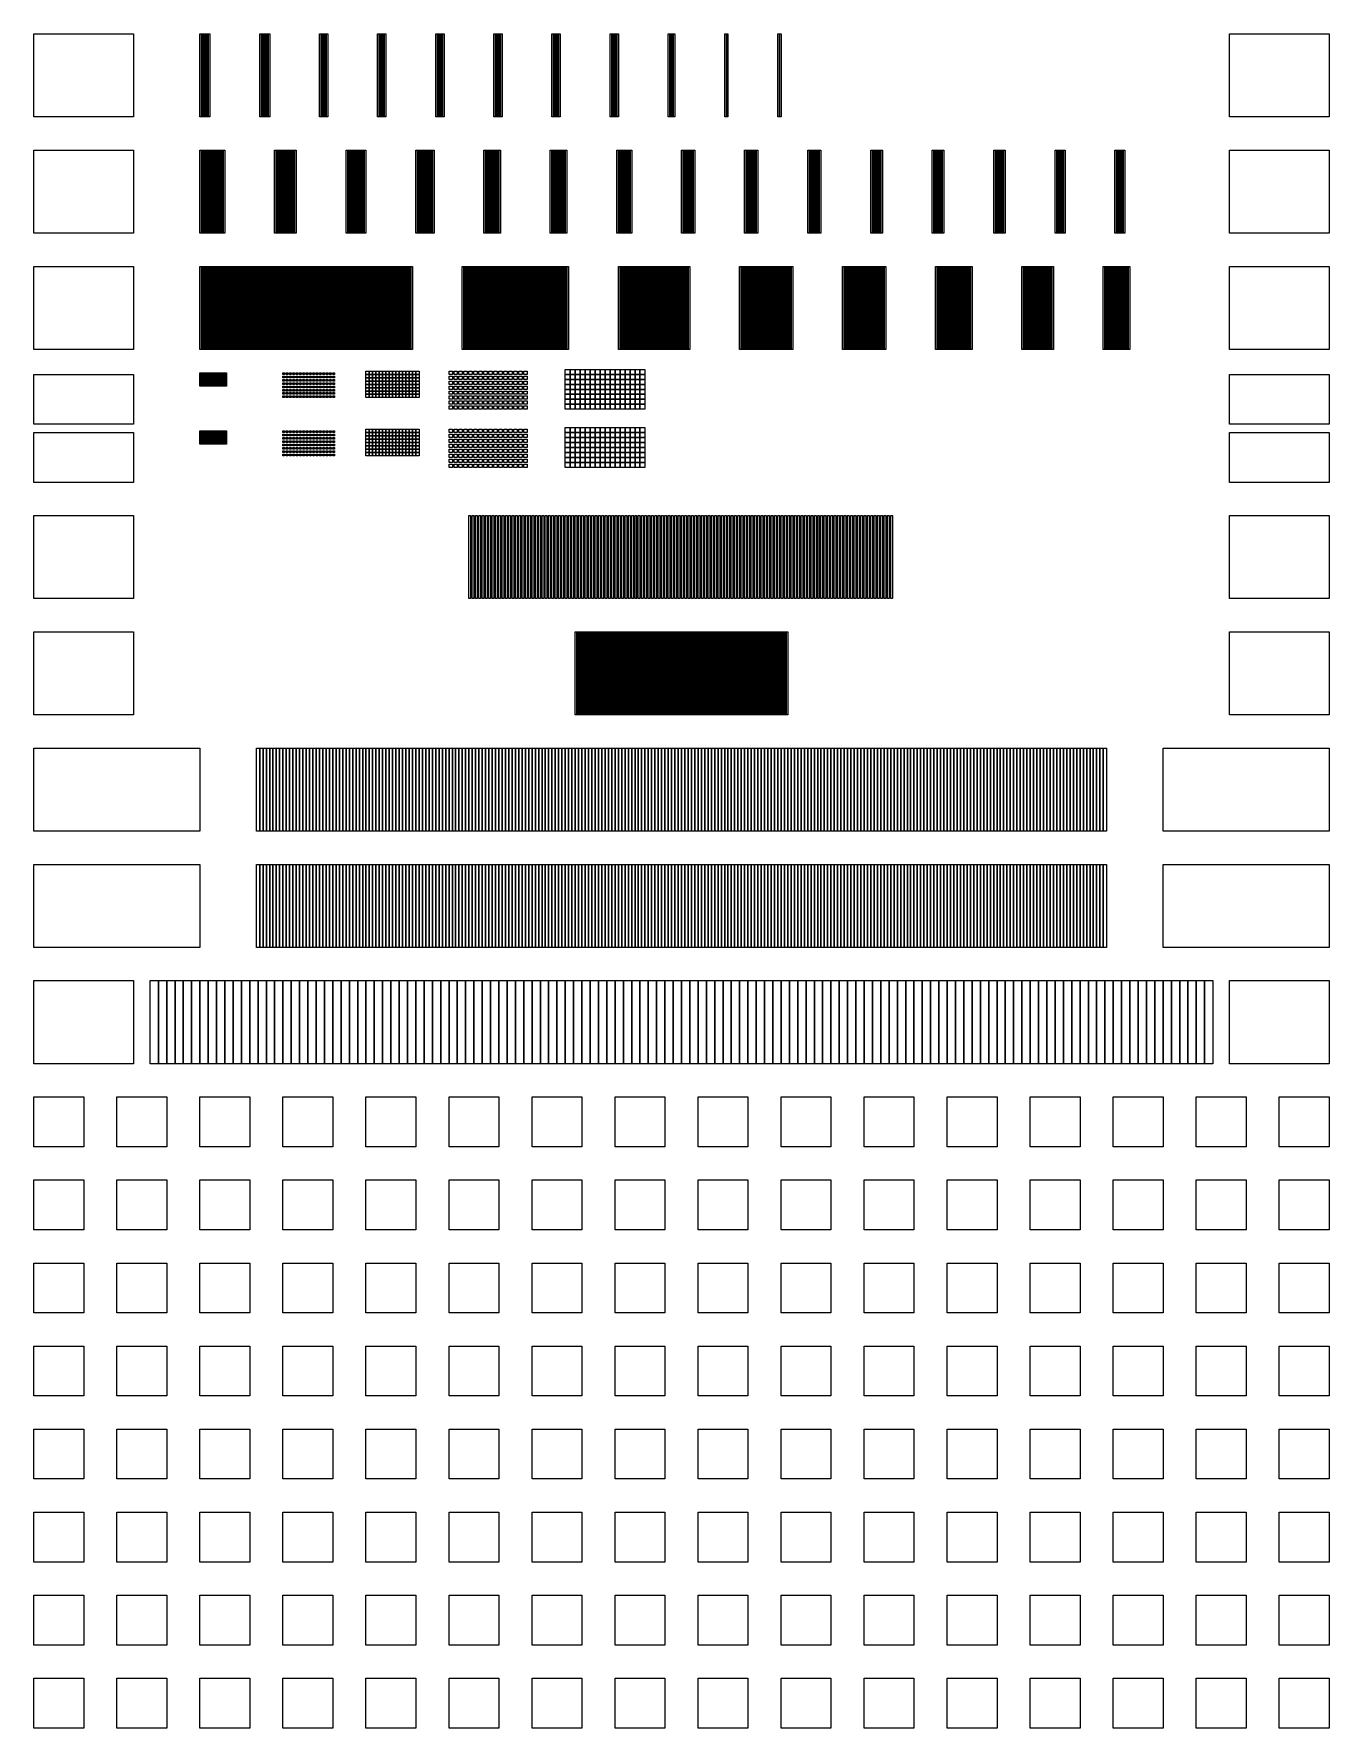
# Model space of a CAD drawing. Extents: x 0 to 780, y -350 to 670.
import ezdxf

# ---------------------------------------------------------------- set-up
doc = ezdxf.new("R2010")
doc.units = 0
for name, color, linetype in [('layer000', 1, 'CONTINUOUS'), ('layer001', 2, 'CONTINUOUS'), ('layer002', 3, 'CONTINUOUS'), ('layer003', 4, 'CONTINUOUS'), ('layer004', 5, 'CONTINUOUS'), ('layer005', 6, 'CONTINUOUS'), ('layer006', 7, 'CONTINUOUS'), ('layer007', 8, 'CONTINUOUS'), ('layer008', 9, 'CONTINUOUS'), ('layer009', 10, 'CONTINUOUS'), ('layer010', 11, 'CONTINUOUS'), ('layer011', 12, 'CONTINUOUS'), ('layer012', 13, 'CONTINUOUS'), ('layer013', 14, 'CONTINUOUS'), ('layer014', 15, 'CONTINUOUS'), ('layer015', 16, 'CONTINUOUS'), ('layer016', 17, 'CONTINUOUS'), ('layer017', 18, 'CONTINUOUS'), ('layer018', 19, 'CONTINUOUS'), ('layer019', 20, 'CONTINUOUS'), ('layer020', 21, 'CONTINUOUS'), ('layer021', 22, 'CONTINUOUS'), ('layer022', 23, 'CONTINUOUS'), ('layer023', 24, 'CONTINUOUS'), ('layer024', 25, 'CONTINUOUS'), ('layer025', 26, 'CONTINUOUS'), ('layer026', 27, 'CONTINUOUS'), ('layer027', 28, 'CONTINUOUS'), ('layer028', 29, 'CONTINUOUS'), ('layer029', 30, 'CONTINUOUS'), ('layer030', 31, 'CONTINUOUS'), ('layer031', 32, 'CONTINUOUS'), ('layer032', 33, 'CONTINUOUS'), ('layer033', 34, 'CONTINUOUS'), ('layer034', 35, 'CONTINUOUS'), ('layer035', 36, 'CONTINUOUS'), ('layer036', 37, 'CONTINUOUS'), ('layer037', 38, 'CONTINUOUS'), ('layer038', 39, 'CONTINUOUS'), ('layer039', 40, 'CONTINUOUS'), ('layer040', 41, 'CONTINUOUS'), ('layer041', 42, 'CONTINUOUS'), ('layer042', 43, 'CONTINUOUS'), ('layer043', 44, 'CONTINUOUS'), ('layer044', 45, 'CONTINUOUS'), ('layer045', 46, 'CONTINUOUS'), ('layer046', 47, 'CONTINUOUS'), ('layer047', 48, 'CONTINUOUS'), ('layer048', 49, 'CONTINUOUS'), ('layer049', 50, 'CONTINUOUS'), ('layer050', 51, 'CONTINUOUS'), ('layer051', 52, 'CONTINUOUS'), ('layer052', 53, 'CONTINUOUS'), ('layer053', 54, 'CONTINUOUS'), ('layer054', 55, 'CONTINUOUS'), ('layer055', 56, 'CONTINUOUS'), ('layer056', 57, 'CONTINUOUS'), ('layer057', 58, 'CONTINUOUS'), ('layer058', 59, 'CONTINUOUS'), ('layer059', 60, 'CONTINUOUS'), ('layer060', 61, 'CONTINUOUS'), ('layer061', 62, 'CONTINUOUS'), ('layer062', 63, 'CONTINUOUS'), ('layer063', 64, 'CONTINUOUS'), ('layer064', 65, 'CONTINUOUS'), ('layer065', 66, 'CONTINUOUS'), ('layer066', 67, 'CONTINUOUS'), ('layer067', 68, 'CONTINUOUS'), ('layer068', 69, 'CONTINUOUS'), ('layer069', 70, 'CONTINUOUS'), ('layer070', 71, 'CONTINUOUS'), ('layer071', 72, 'CONTINUOUS'), ('layer072', 73, 'CONTINUOUS'), ('layer073', 74, 'CONTINUOUS'), ('layer074', 75, 'CONTINUOUS'), ('layer075', 76, 'CONTINUOUS'), ('layer076', 77, 'CONTINUOUS'), ('layer077', 78, 'CONTINUOUS'), ('layer078', 79, 'CONTINUOUS'), ('layer079', 80, 'CONTINUOUS'), ('layer080', 81, 'CONTINUOUS'), ('layer081', 82, 'CONTINUOUS'), ('layer082', 83, 'CONTINUOUS'), ('layer083', 84, 'CONTINUOUS'), ('layer084', 85, 'CONTINUOUS'), ('layer085', 86, 'CONTINUOUS'), ('layer086', 87, 'CONTINUOUS'), ('layer087', 88, 'CONTINUOUS'), ('layer088', 89, 'CONTINUOUS'), ('layer089', 90, 'CONTINUOUS'), ('layer090', 91, 'CONTINUOUS'), ('layer091', 92, 'CONTINUOUS'), ('layer092', 93, 'CONTINUOUS'), ('layer093', 94, 'CONTINUOUS'), ('layer094', 95, 'CONTINUOUS'), ('layer095', 96, 'CONTINUOUS'), ('layer096', 97, 'CONTINUOUS'), ('layer097', 98, 'CONTINUOUS'), ('layer098', 99, 'CONTINUOUS'), ('layer099', 100, 'CONTINUOUS'), ('layer100', 101, 'CONTINUOUS'), ('layer101', 102, 'CONTINUOUS'), ('layer102', 103, 'CONTINUOUS'), ('layer103', 104, 'CONTINUOUS'), ('layer104', 105, 'CONTINUOUS'), ('layer105', 106, 'CONTINUOUS'), ('layer106', 107, 'CONTINUOUS'), ('layer107', 108, 'CONTINUOUS'), ('layer108', 109, 'CONTINUOUS'), ('layer109', 110, 'CONTINUOUS'), ('layer110', 111, 'CONTINUOUS'), ('layer111', 112, 'CONTINUOUS'), ('layer112', 113, 'CONTINUOUS'), ('layer113', 114, 'CONTINUOUS'), ('layer114', 115, 'CONTINUOUS'), ('layer115', 116, 'CONTINUOUS'), ('layer116', 117, 'CONTINUOUS'), ('layer117', 118, 'CONTINUOUS'), ('layer118', 119, 'CONTINUOUS'), ('layer119', 120, 'CONTINUOUS'), ('layer120', 121, 'CONTINUOUS'), ('layer121', 122, 'CONTINUOUS'), ('layer122', 123, 'CONTINUOUS'), ('layer123', 124, 'CONTINUOUS'), ('layer124', 125, 'CONTINUOUS'), ('layer125', 126, 'CONTINUOUS'), ('layer126', 127, 'CONTINUOUS'), ('layer127', 128, 'CONTINUOUS')]:
    doc.layers.add(name, color=color, linetype=linetype)

# ---------------------------------------------------------------- blocks, each defined once
blk = doc.blocks.new('gs_matrix')
at = {"layer": 'layer000'}
blk.add_lwpolyline([(0, 0), (0, 30), (30, 30), (30, 0)], close=True, dxfattribs=at)
at = {"layer": 'layer001'}
blk.add_lwpolyline([(50, 0), (50, 30), (80, 30), (80, 0)], close=True, dxfattribs=at)
at = {"layer": 'layer002'}
blk.add_lwpolyline([(100, 0), (100, 30), (130, 30), (130, 0)], close=True, dxfattribs=at)
at = {"layer": 'layer003'}
blk.add_lwpolyline([(150, 0), (150, 30), (180, 30), (180, 0)], close=True, dxfattribs=at)
at = {"layer": 'layer004'}
blk.add_lwpolyline([(200, 0), (200, 30), (230, 30), (230, 0)], close=True, dxfattribs=at)
at = {"layer": 'layer005'}
blk.add_lwpolyline([(250, 0), (250, 30), (280, 30), (280, 0)], close=True, dxfattribs=at)
at = {"layer": 'layer006'}
blk.add_lwpolyline([(300, 0), (300, 30), (330, 30), (330, 0)], close=True, dxfattribs=at)
at = {"layer": 'layer007'}
blk.add_lwpolyline([(350, 0), (350, 30), (380, 30), (380, 0)], close=True, dxfattribs=at)
at = {"layer": 'layer008'}
blk.add_lwpolyline([(400, 0), (400, 30), (430, 30), (430, 0)], close=True, dxfattribs=at)
at = {"layer": 'layer009'}
blk.add_lwpolyline([(450, 0), (450, 30), (480, 30), (480, 0)], close=True, dxfattribs=at)
at = {"layer": 'layer010'}
blk.add_lwpolyline([(500, 0), (500, 30), (530, 30), (530, 0)], close=True, dxfattribs=at)
at = {"layer": 'layer011'}
blk.add_lwpolyline([(550, 0), (550, 30), (580, 30), (580, 0)], close=True, dxfattribs=at)
at = {"layer": 'layer012'}
blk.add_lwpolyline([(600, 0), (600, 30), (630, 30), (630, 0)], close=True, dxfattribs=at)
at = {"layer": 'layer013'}
blk.add_lwpolyline([(650, 0), (650, 30), (680, 30), (680, 0)], close=True, dxfattribs=at)
at = {"layer": 'layer014'}
blk.add_lwpolyline([(700, 0), (700, 30), (730, 30), (730, 0)], close=True, dxfattribs=at)
at = {"layer": 'layer015'}
blk.add_lwpolyline([(750, 0), (750, 30), (780, 30), (780, 0)], close=True, dxfattribs=at)
at = {"layer": 'layer016'}
blk.add_lwpolyline([(0, -50), (0, -20), (30, -20), (30, -50)], close=True, dxfattribs=at)
at = {"layer": 'layer017'}
blk.add_lwpolyline([(50, -50), (50, -20), (80, -20), (80, -50)], close=True, dxfattribs=at)
at = {"layer": 'layer018'}
blk.add_lwpolyline([(100, -50), (100, -20), (130, -20), (130, -50)], close=True, dxfattribs=at)
at = {"layer": 'layer019'}
blk.add_lwpolyline([(150, -50), (150, -20), (180, -20), (180, -50)], close=True, dxfattribs=at)
at = {"layer": 'layer020'}
blk.add_lwpolyline([(200, -50), (200, -20), (230, -20), (230, -50)], close=True, dxfattribs=at)
at = {"layer": 'layer021'}
blk.add_lwpolyline([(250, -50), (250, -20), (280, -20), (280, -50)], close=True, dxfattribs=at)
at = {"layer": 'layer022'}
blk.add_lwpolyline([(300, -50), (300, -20), (330, -20), (330, -50)], close=True, dxfattribs=at)
at = {"layer": 'layer023'}
blk.add_lwpolyline([(350, -50), (350, -20), (380, -20), (380, -50)], close=True, dxfattribs=at)
at = {"layer": 'layer024'}
blk.add_lwpolyline([(400, -50), (400, -20), (430, -20), (430, -50)], close=True, dxfattribs=at)
at = {"layer": 'layer025'}
blk.add_lwpolyline([(450, -50), (450, -20), (480, -20), (480, -50)], close=True, dxfattribs=at)
at = {"layer": 'layer026'}
blk.add_lwpolyline([(500, -50), (500, -20), (530, -20), (530, -50)], close=True, dxfattribs=at)
at = {"layer": 'layer027'}
blk.add_lwpolyline([(550, -50), (550, -20), (580, -20), (580, -50)], close=True, dxfattribs=at)
at = {"layer": 'layer028'}
blk.add_lwpolyline([(600, -50), (600, -20), (630, -20), (630, -50)], close=True, dxfattribs=at)
at = {"layer": 'layer029'}
blk.add_lwpolyline([(650, -50), (650, -20), (680, -20), (680, -50)], close=True, dxfattribs=at)
at = {"layer": 'layer030'}
blk.add_lwpolyline([(700, -50), (700, -20), (730, -20), (730, -50)], close=True, dxfattribs=at)
at = {"layer": 'layer031'}
blk.add_lwpolyline([(750, -50), (750, -20), (780, -20), (780, -50)], close=True, dxfattribs=at)
at = {"layer": 'layer032'}
blk.add_lwpolyline([(0, -100), (0, -70), (30, -70), (30, -100)], close=True, dxfattribs=at)
at = {"layer": 'layer033'}
blk.add_lwpolyline([(50, -100), (50, -70), (80, -70), (80, -100)], close=True, dxfattribs=at)
at = {"layer": 'layer034'}
blk.add_lwpolyline([(100, -100), (100, -70), (130, -70), (130, -100)], close=True, dxfattribs=at)
at = {"layer": 'layer035'}
blk.add_lwpolyline([(150, -100), (150, -70), (180, -70), (180, -100)], close=True, dxfattribs=at)
at = {"layer": 'layer036'}
blk.add_lwpolyline([(200, -100), (200, -70), (230, -70), (230, -100)], close=True, dxfattribs=at)
at = {"layer": 'layer037'}
blk.add_lwpolyline([(250, -100), (250, -70), (280, -70), (280, -100)], close=True, dxfattribs=at)
at = {"layer": 'layer038'}
blk.add_lwpolyline([(300, -100), (300, -70), (330, -70), (330, -100)], close=True, dxfattribs=at)
at = {"layer": 'layer039'}
blk.add_lwpolyline([(350, -100), (350, -70), (380, -70), (380, -100)], close=True, dxfattribs=at)
at = {"layer": 'layer040'}
blk.add_lwpolyline([(400, -100), (400, -70), (430, -70), (430, -100)], close=True, dxfattribs=at)
at = {"layer": 'layer041'}
blk.add_lwpolyline([(450, -100), (450, -70), (480, -70), (480, -100)], close=True, dxfattribs=at)
at = {"layer": 'layer042'}
blk.add_lwpolyline([(500, -100), (500, -70), (530, -70), (530, -100)], close=True, dxfattribs=at)
at = {"layer": 'layer043'}
blk.add_lwpolyline([(550, -100), (550, -70), (580, -70), (580, -100)], close=True, dxfattribs=at)
at = {"layer": 'layer044'}
blk.add_lwpolyline([(600, -100), (600, -70), (630, -70), (630, -100)], close=True, dxfattribs=at)
at = {"layer": 'layer045'}
blk.add_lwpolyline([(650, -100), (650, -70), (680, -70), (680, -100)], close=True, dxfattribs=at)
at = {"layer": 'layer046'}
blk.add_lwpolyline([(700, -100), (700, -70), (730, -70), (730, -100)], close=True, dxfattribs=at)
at = {"layer": 'layer047'}
blk.add_lwpolyline([(750, -100), (750, -70), (780, -70), (780, -100)], close=True, dxfattribs=at)
at = {"layer": 'layer048'}
blk.add_lwpolyline([(0, -150), (0, -120), (30, -120), (30, -150)], close=True, dxfattribs=at)
at = {"layer": 'layer049'}
blk.add_lwpolyline([(50, -150), (50, -120), (80, -120), (80, -150)], close=True, dxfattribs=at)
at = {"layer": 'layer050'}
blk.add_lwpolyline([(100, -150), (100, -120), (130, -120), (130, -150)], close=True, dxfattribs=at)
at = {"layer": 'layer051'}
blk.add_lwpolyline([(150, -150), (150, -120), (180, -120), (180, -150)], close=True, dxfattribs=at)
at = {"layer": 'layer052'}
blk.add_lwpolyline([(200, -150), (200, -120), (230, -120), (230, -150)], close=True, dxfattribs=at)
at = {"layer": 'layer053'}
blk.add_lwpolyline([(250, -150), (250, -120), (280, -120), (280, -150)], close=True, dxfattribs=at)
at = {"layer": 'layer054'}
blk.add_lwpolyline([(300, -150), (300, -120), (330, -120), (330, -150)], close=True, dxfattribs=at)
at = {"layer": 'layer055'}
blk.add_lwpolyline([(350, -150), (350, -120), (380, -120), (380, -150)], close=True, dxfattribs=at)
at = {"layer": 'layer056'}
blk.add_lwpolyline([(400, -150), (400, -120), (430, -120), (430, -150)], close=True, dxfattribs=at)
at = {"layer": 'layer057'}
blk.add_lwpolyline([(450, -150), (450, -120), (480, -120), (480, -150)], close=True, dxfattribs=at)
at = {"layer": 'layer058'}
blk.add_lwpolyline([(500, -150), (500, -120), (530, -120), (530, -150)], close=True, dxfattribs=at)
at = {"layer": 'layer059'}
blk.add_lwpolyline([(550, -150), (550, -120), (580, -120), (580, -150)], close=True, dxfattribs=at)
at = {"layer": 'layer060'}
blk.add_lwpolyline([(600, -150), (600, -120), (630, -120), (630, -150)], close=True, dxfattribs=at)
at = {"layer": 'layer061'}
blk.add_lwpolyline([(650, -150), (650, -120), (680, -120), (680, -150)], close=True, dxfattribs=at)
at = {"layer": 'layer062'}
blk.add_lwpolyline([(700, -150), (700, -120), (730, -120), (730, -150)], close=True, dxfattribs=at)
at = {"layer": 'layer063'}
blk.add_lwpolyline([(750, -150), (750, -120), (780, -120), (780, -150)], close=True, dxfattribs=at)
at = {"layer": 'layer064'}
blk.add_lwpolyline([(0, -200), (0, -170), (30, -170), (30, -200)], close=True, dxfattribs=at)
at = {"layer": 'layer065'}
blk.add_lwpolyline([(50, -200), (50, -170), (80, -170), (80, -200)], close=True, dxfattribs=at)
at = {"layer": 'layer066'}
blk.add_lwpolyline([(100, -200), (100, -170), (130, -170), (130, -200)], close=True, dxfattribs=at)
at = {"layer": 'layer067'}
blk.add_lwpolyline([(150, -200), (150, -170), (180, -170), (180, -200)], close=True, dxfattribs=at)
at = {"layer": 'layer068'}
blk.add_lwpolyline([(200, -200), (200, -170), (230, -170), (230, -200)], close=True, dxfattribs=at)
at = {"layer": 'layer069'}
blk.add_lwpolyline([(250, -200), (250, -170), (280, -170), (280, -200)], close=True, dxfattribs=at)
at = {"layer": 'layer070'}
blk.add_lwpolyline([(300, -200), (300, -170), (330, -170), (330, -200)], close=True, dxfattribs=at)
at = {"layer": 'layer071'}
blk.add_lwpolyline([(350, -200), (350, -170), (380, -170), (380, -200)], close=True, dxfattribs=at)
at = {"layer": 'layer072'}
blk.add_lwpolyline([(400, -200), (400, -170), (430, -170), (430, -200)], close=True, dxfattribs=at)
at = {"layer": 'layer073'}
blk.add_lwpolyline([(450, -200), (450, -170), (480, -170), (480, -200)], close=True, dxfattribs=at)
at = {"layer": 'layer074'}
blk.add_lwpolyline([(500, -200), (500, -170), (530, -170), (530, -200)], close=True, dxfattribs=at)
at = {"layer": 'layer075'}
blk.add_lwpolyline([(550, -200), (550, -170), (580, -170), (580, -200)], close=True, dxfattribs=at)
at = {"layer": 'layer076'}
blk.add_lwpolyline([(600, -200), (600, -170), (630, -170), (630, -200)], close=True, dxfattribs=at)
at = {"layer": 'layer077'}
blk.add_lwpolyline([(650, -200), (650, -170), (680, -170), (680, -200)], close=True, dxfattribs=at)
at = {"layer": 'layer078'}
blk.add_lwpolyline([(700, -200), (700, -170), (730, -170), (730, -200)], close=True, dxfattribs=at)
at = {"layer": 'layer079'}
blk.add_lwpolyline([(750, -200), (750, -170), (780, -170), (780, -200)], close=True, dxfattribs=at)
at = {"layer": 'layer080'}
blk.add_lwpolyline([(0, -250), (0, -220), (30, -220), (30, -250)], close=True, dxfattribs=at)
at = {"layer": 'layer081'}
blk.add_lwpolyline([(50, -250), (50, -220), (80, -220), (80, -250)], close=True, dxfattribs=at)
at = {"layer": 'layer082'}
blk.add_lwpolyline([(100, -250), (100, -220), (130, -220), (130, -250)], close=True, dxfattribs=at)
at = {"layer": 'layer083'}
blk.add_lwpolyline([(150, -250), (150, -220), (180, -220), (180, -250)], close=True, dxfattribs=at)
at = {"layer": 'layer084'}
blk.add_lwpolyline([(200, -250), (200, -220), (230, -220), (230, -250)], close=True, dxfattribs=at)
at = {"layer": 'layer085'}
blk.add_lwpolyline([(250, -250), (250, -220), (280, -220), (280, -250)], close=True, dxfattribs=at)
at = {"layer": 'layer086'}
blk.add_lwpolyline([(300, -250), (300, -220), (330, -220), (330, -250)], close=True, dxfattribs=at)
at = {"layer": 'layer087'}
blk.add_lwpolyline([(350, -250), (350, -220), (380, -220), (380, -250)], close=True, dxfattribs=at)
at = {"layer": 'layer088'}
blk.add_lwpolyline([(400, -250), (400, -220), (430, -220), (430, -250)], close=True, dxfattribs=at)
at = {"layer": 'layer089'}
blk.add_lwpolyline([(450, -250), (450, -220), (480, -220), (480, -250)], close=True, dxfattribs=at)
at = {"layer": 'layer090'}
blk.add_lwpolyline([(500, -250), (500, -220), (530, -220), (530, -250)], close=True, dxfattribs=at)
at = {"layer": 'layer091'}
blk.add_lwpolyline([(550, -250), (550, -220), (580, -220), (580, -250)], close=True, dxfattribs=at)
at = {"layer": 'layer092'}
blk.add_lwpolyline([(600, -250), (600, -220), (630, -220), (630, -250)], close=True, dxfattribs=at)
at = {"layer": 'layer093'}
blk.add_lwpolyline([(650, -250), (650, -220), (680, -220), (680, -250)], close=True, dxfattribs=at)
at = {"layer": 'layer094'}
blk.add_lwpolyline([(700, -250), (700, -220), (730, -220), (730, -250)], close=True, dxfattribs=at)
at = {"layer": 'layer095'}
blk.add_lwpolyline([(750, -250), (750, -220), (780, -220), (780, -250)], close=True, dxfattribs=at)
at = {"layer": 'layer096'}
blk.add_lwpolyline([(0, -300), (0, -270), (30, -270), (30, -300)], close=True, dxfattribs=at)
at = {"layer": 'layer097'}
blk.add_lwpolyline([(50, -300), (50, -270), (80, -270), (80, -300)], close=True, dxfattribs=at)
at = {"layer": 'layer098'}
blk.add_lwpolyline([(100, -300), (100, -270), (130, -270), (130, -300)], close=True, dxfattribs=at)
at = {"layer": 'layer099'}
blk.add_lwpolyline([(150, -300), (150, -270), (180, -270), (180, -300)], close=True, dxfattribs=at)
at = {"layer": 'layer100'}
blk.add_lwpolyline([(200, -300), (200, -270), (230, -270), (230, -300)], close=True, dxfattribs=at)
at = {"layer": 'layer101'}
blk.add_lwpolyline([(250, -300), (250, -270), (280, -270), (280, -300)], close=True, dxfattribs=at)
at = {"layer": 'layer102'}
blk.add_lwpolyline([(300, -300), (300, -270), (330, -270), (330, -300)], close=True, dxfattribs=at)
at = {"layer": 'layer103'}
blk.add_lwpolyline([(350, -300), (350, -270), (380, -270), (380, -300)], close=True, dxfattribs=at)
at = {"layer": 'layer104'}
blk.add_lwpolyline([(400, -300), (400, -270), (430, -270), (430, -300)], close=True, dxfattribs=at)
at = {"layer": 'layer105'}
blk.add_lwpolyline([(450, -300), (450, -270), (480, -270), (480, -300)], close=True, dxfattribs=at)
at = {"layer": 'layer106'}
blk.add_lwpolyline([(500, -300), (500, -270), (530, -270), (530, -300)], close=True, dxfattribs=at)
at = {"layer": 'layer107'}
blk.add_lwpolyline([(550, -300), (550, -270), (580, -270), (580, -300)], close=True, dxfattribs=at)
at = {"layer": 'layer108'}
blk.add_lwpolyline([(600, -300), (600, -270), (630, -270), (630, -300)], close=True, dxfattribs=at)
at = {"layer": 'layer109'}
blk.add_lwpolyline([(650, -300), (650, -270), (680, -270), (680, -300)], close=True, dxfattribs=at)
at = {"layer": 'layer110'}
blk.add_lwpolyline([(700, -300), (700, -270), (730, -270), (730, -300)], close=True, dxfattribs=at)
at = {"layer": 'layer111'}
blk.add_lwpolyline([(750, -300), (750, -270), (780, -270), (780, -300)], close=True, dxfattribs=at)
at = {"layer": 'layer112'}
blk.add_lwpolyline([(0, -350), (0, -320), (30, -320), (30, -350)], close=True, dxfattribs=at)
at = {"layer": 'layer113'}
blk.add_lwpolyline([(50, -350), (50, -320), (80, -320), (80, -350)], close=True, dxfattribs=at)
at = {"layer": 'layer114'}
blk.add_lwpolyline([(100, -350), (100, -320), (130, -320), (130, -350)], close=True, dxfattribs=at)
at = {"layer": 'layer115'}
blk.add_lwpolyline([(150, -350), (150, -320), (180, -320), (180, -350)], close=True, dxfattribs=at)
at = {"layer": 'layer116'}
blk.add_lwpolyline([(200, -350), (200, -320), (230, -320), (230, -350)], close=True, dxfattribs=at)
at = {"layer": 'layer117'}
blk.add_lwpolyline([(250, -350), (250, -320), (280, -320), (280, -350)], close=True, dxfattribs=at)
at = {"layer": 'layer118'}
blk.add_lwpolyline([(300, -350), (300, -320), (330, -320), (330, -350)], close=True, dxfattribs=at)
at = {"layer": 'layer119'}
blk.add_lwpolyline([(350, -350), (350, -320), (380, -320), (380, -350)], close=True, dxfattribs=at)
at = {"layer": 'layer120'}
blk.add_lwpolyline([(400, -350), (400, -320), (430, -320), (430, -350)], close=True, dxfattribs=at)
at = {"layer": 'layer121'}
blk.add_lwpolyline([(450, -350), (450, -320), (480, -320), (480, -350)], close=True, dxfattribs=at)
at = {"layer": 'layer122'}
blk.add_lwpolyline([(500, -350), (500, -320), (530, -320), (530, -350)], close=True, dxfattribs=at)
at = {"layer": 'layer123'}
blk.add_lwpolyline([(550, -350), (550, -320), (580, -320), (580, -350)], close=True, dxfattribs=at)
at = {"layer": 'layer124'}
blk.add_lwpolyline([(600, -350), (600, -320), (630, -320), (630, -350)], close=True, dxfattribs=at)
at = {"layer": 'layer125'}
blk.add_lwpolyline([(650, -350), (650, -320), (680, -320), (680, -350)], close=True, dxfattribs=at)
at = {"layer": 'layer126'}
blk.add_lwpolyline([(700, -350), (700, -320), (730, -320), (730, -350)], close=True, dxfattribs=at)
at = {"layer": 'layer127'}
blk.add_lwpolyline([(750, -350), (750, -320), (780, -320), (780, -350)], close=True, dxfattribs=at)
blk = doc.blocks.new('gs_ramps')
at = {"layer": 'layer000'}
blk.add_lwpolyline([(70, 50), (70, 100), (75, 100), (75, 50)], close=True, dxfattribs=at)
at = {"layer": 'layer001'}
blk.add_lwpolyline([(75, 50), (75, 100), (80, 100), (80, 50)], close=True, dxfattribs=at)
at = {"layer": 'layer002'}
blk.add_lwpolyline([(80, 50), (80, 100), (85, 100), (85, 50)], close=True, dxfattribs=at)
at = {"layer": 'layer003'}
blk.add_lwpolyline([(85, 50), (85, 100), (90, 100), (90, 50)], close=True, dxfattribs=at)
at = {"layer": 'layer004'}
blk.add_lwpolyline([(90, 50), (90, 100), (95, 100), (95, 50)], close=True, dxfattribs=at)
at = {"layer": 'layer005'}
blk.add_lwpolyline([(95, 50), (95, 100), (100, 100), (100, 50)], close=True, dxfattribs=at)
at = {"layer": 'layer006'}
blk.add_lwpolyline([(100, 50), (100, 100), (105, 100), (105, 50)], close=True, dxfattribs=at)
at = {"layer": 'layer007'}
blk.add_lwpolyline([(105, 50), (105, 100), (110, 100), (110, 50)], close=True, dxfattribs=at)
at = {"layer": 'layer008'}
blk.add_lwpolyline([(110, 50), (110, 100), (115, 100), (115, 50)], close=True, dxfattribs=at)
at = {"layer": 'layer009'}
blk.add_lwpolyline([(115, 50), (115, 100), (120, 100), (120, 50)], close=True, dxfattribs=at)
at = {"layer": 'layer010'}
blk.add_lwpolyline([(120, 50), (120, 100), (125, 100), (125, 50)], close=True, dxfattribs=at)
at = {"layer": 'layer011'}
blk.add_lwpolyline([(125, 50), (125, 100), (130, 100), (130, 50)], close=True, dxfattribs=at)
at = {"layer": 'layer012'}
blk.add_lwpolyline([(130, 50), (130, 100), (135, 100), (135, 50)], close=True, dxfattribs=at)
at = {"layer": 'layer013'}
blk.add_lwpolyline([(135, 50), (135, 100), (140, 100), (140, 50)], close=True, dxfattribs=at)
at = {"layer": 'layer014'}
blk.add_lwpolyline([(140, 50), (140, 100), (145, 100), (145, 50)], close=True, dxfattribs=at)
at = {"layer": 'layer015'}
blk.add_lwpolyline([(145, 50), (145, 100), (150, 100), (150, 50)], close=True, dxfattribs=at)
at = {"layer": 'layer016'}
blk.add_lwpolyline([(150, 50), (150, 100), (155, 100), (155, 50)], close=True, dxfattribs=at)
at = {"layer": 'layer017'}
blk.add_lwpolyline([(155, 50), (155, 100), (160, 100), (160, 50)], close=True, dxfattribs=at)
at = {"layer": 'layer018'}
blk.add_lwpolyline([(160, 50), (160, 100), (165, 100), (165, 50)], close=True, dxfattribs=at)
at = {"layer": 'layer019'}
blk.add_lwpolyline([(165, 50), (165, 100), (170, 100), (170, 50)], close=True, dxfattribs=at)
at = {"layer": 'layer020'}
blk.add_lwpolyline([(170, 50), (170, 100), (175, 100), (175, 50)], close=True, dxfattribs=at)
at = {"layer": 'layer021'}
blk.add_lwpolyline([(175, 50), (175, 100), (180, 100), (180, 50)], close=True, dxfattribs=at)
at = {"layer": 'layer022'}
blk.add_lwpolyline([(180, 50), (180, 100), (185, 100), (185, 50)], close=True, dxfattribs=at)
at = {"layer": 'layer023'}
blk.add_lwpolyline([(185, 50), (185, 100), (190, 100), (190, 50)], close=True, dxfattribs=at)
at = {"layer": 'layer024'}
blk.add_lwpolyline([(190, 50), (190, 100), (195, 100), (195, 50)], close=True, dxfattribs=at)
at = {"layer": 'layer025'}
blk.add_lwpolyline([(195, 50), (195, 100), (200, 100), (200, 50)], close=True, dxfattribs=at)
at = {"layer": 'layer026'}
blk.add_lwpolyline([(200, 50), (200, 100), (205, 100), (205, 50)], close=True, dxfattribs=at)
at = {"layer": 'layer027'}
blk.add_lwpolyline([(205, 50), (205, 100), (210, 100), (210, 50)], close=True, dxfattribs=at)
at = {"layer": 'layer028'}
blk.add_lwpolyline([(210, 50), (210, 100), (215, 100), (215, 50)], close=True, dxfattribs=at)
at = {"layer": 'layer029'}
blk.add_lwpolyline([(215, 50), (215, 100), (220, 100), (220, 50)], close=True, dxfattribs=at)
at = {"layer": 'layer030'}
blk.add_lwpolyline([(220, 50), (220, 100), (225, 100), (225, 50)], close=True, dxfattribs=at)
at = {"layer": 'layer031'}
blk.add_lwpolyline([(225, 50), (225, 100), (230, 100), (230, 50)], close=True, dxfattribs=at)
at = {"layer": 'layer032'}
blk.add_lwpolyline([(230, 50), (230, 100), (235, 100), (235, 50)], close=True, dxfattribs=at)
at = {"layer": 'layer033'}
blk.add_lwpolyline([(235, 50), (235, 100), (240, 100), (240, 50)], close=True, dxfattribs=at)
at = {"layer": 'layer034'}
blk.add_lwpolyline([(240, 50), (240, 100), (245, 100), (245, 50)], close=True, dxfattribs=at)
at = {"layer": 'layer035'}
blk.add_lwpolyline([(245, 50), (245, 100), (250, 100), (250, 50)], close=True, dxfattribs=at)
at = {"layer": 'layer036'}
blk.add_lwpolyline([(250, 50), (250, 100), (255, 100), (255, 50)], close=True, dxfattribs=at)
at = {"layer": 'layer037'}
blk.add_lwpolyline([(255, 50), (255, 100), (260, 100), (260, 50)], close=True, dxfattribs=at)
at = {"layer": 'layer038'}
blk.add_lwpolyline([(260, 50), (260, 100), (265, 100), (265, 50)], close=True, dxfattribs=at)
at = {"layer": 'layer039'}
blk.add_lwpolyline([(265, 50), (265, 100), (270, 100), (270, 50)], close=True, dxfattribs=at)
at = {"layer": 'layer040'}
blk.add_lwpolyline([(270, 50), (270, 100), (275, 100), (275, 50)], close=True, dxfattribs=at)
at = {"layer": 'layer041'}
blk.add_lwpolyline([(275, 50), (275, 100), (280, 100), (280, 50)], close=True, dxfattribs=at)
at = {"layer": 'layer042'}
blk.add_lwpolyline([(280, 50), (280, 100), (285, 100), (285, 50)], close=True, dxfattribs=at)
at = {"layer": 'layer043'}
blk.add_lwpolyline([(285, 50), (285, 100), (290, 100), (290, 50)], close=True, dxfattribs=at)
at = {"layer": 'layer044'}
blk.add_lwpolyline([(290, 50), (290, 100), (295, 100), (295, 50)], close=True, dxfattribs=at)
at = {"layer": 'layer045'}
blk.add_lwpolyline([(295, 50), (295, 100), (300, 100), (300, 50)], close=True, dxfattribs=at)
at = {"layer": 'layer046'}
blk.add_lwpolyline([(300, 50), (300, 100), (305, 100), (305, 50)], close=True, dxfattribs=at)
at = {"layer": 'layer047'}
blk.add_lwpolyline([(305, 50), (305, 100), (310, 100), (310, 50)], close=True, dxfattribs=at)
at = {"layer": 'layer048'}
blk.add_lwpolyline([(310, 50), (310, 100), (315, 100), (315, 50)], close=True, dxfattribs=at)
at = {"layer": 'layer049'}
blk.add_lwpolyline([(315, 50), (315, 100), (320, 100), (320, 50)], close=True, dxfattribs=at)
at = {"layer": 'layer050'}
blk.add_lwpolyline([(320, 50), (320, 100), (325, 100), (325, 50)], close=True, dxfattribs=at)
at = {"layer": 'layer051'}
blk.add_lwpolyline([(325, 50), (325, 100), (330, 100), (330, 50)], close=True, dxfattribs=at)
at = {"layer": 'layer052'}
blk.add_lwpolyline([(330, 50), (330, 100), (335, 100), (335, 50)], close=True, dxfattribs=at)
at = {"layer": 'layer053'}
blk.add_lwpolyline([(335, 50), (335, 100), (340, 100), (340, 50)], close=True, dxfattribs=at)
at = {"layer": 'layer054'}
blk.add_lwpolyline([(340, 50), (340, 100), (345, 100), (345, 50)], close=True, dxfattribs=at)
at = {"layer": 'layer055'}
blk.add_lwpolyline([(345, 50), (345, 100), (350, 100), (350, 50)], close=True, dxfattribs=at)
at = {"layer": 'layer056'}
blk.add_lwpolyline([(350, 50), (350, 100), (355, 100), (355, 50)], close=True, dxfattribs=at)
at = {"layer": 'layer057'}
blk.add_lwpolyline([(355, 50), (355, 100), (360, 100), (360, 50)], close=True, dxfattribs=at)
at = {"layer": 'layer058'}
blk.add_lwpolyline([(360, 50), (360, 100), (365, 100), (365, 50)], close=True, dxfattribs=at)
at = {"layer": 'layer059'}
blk.add_lwpolyline([(365, 50), (365, 100), (370, 100), (370, 50)], close=True, dxfattribs=at)
at = {"layer": 'layer060'}
blk.add_lwpolyline([(370, 50), (370, 100), (375, 100), (375, 50)], close=True, dxfattribs=at)
at = {"layer": 'layer061'}
blk.add_lwpolyline([(375, 50), (375, 100), (380, 100), (380, 50)], close=True, dxfattribs=at)
at = {"layer": 'layer062'}
blk.add_lwpolyline([(380, 50), (380, 100), (385, 100), (385, 50)], close=True, dxfattribs=at)
at = {"layer": 'layer063'}
blk.add_lwpolyline([(385, 50), (385, 100), (390, 100), (390, 50)], close=True, dxfattribs=at)
at = {"layer": 'layer064'}
blk.add_lwpolyline([(390, 50), (390, 100), (395, 100), (395, 50)], close=True, dxfattribs=at)
at = {"layer": 'layer065'}
blk.add_lwpolyline([(395, 50), (395, 100), (400, 100), (400, 50)], close=True, dxfattribs=at)
at = {"layer": 'layer066'}
blk.add_lwpolyline([(400, 50), (400, 100), (405, 100), (405, 50)], close=True, dxfattribs=at)
at = {"layer": 'layer067'}
blk.add_lwpolyline([(405, 50), (405, 100), (410, 100), (410, 50)], close=True, dxfattribs=at)
at = {"layer": 'layer068'}
blk.add_lwpolyline([(410, 50), (410, 100), (415, 100), (415, 50)], close=True, dxfattribs=at)
at = {"layer": 'layer069'}
blk.add_lwpolyline([(415, 50), (415, 100), (420, 100), (420, 50)], close=True, dxfattribs=at)
at = {"layer": 'layer070'}
blk.add_lwpolyline([(420, 50), (420, 100), (425, 100), (425, 50)], close=True, dxfattribs=at)
at = {"layer": 'layer071'}
blk.add_lwpolyline([(425, 50), (425, 100), (430, 100), (430, 50)], close=True, dxfattribs=at)
at = {"layer": 'layer072'}
blk.add_lwpolyline([(430, 50), (430, 100), (435, 100), (435, 50)], close=True, dxfattribs=at)
at = {"layer": 'layer073'}
blk.add_lwpolyline([(435, 50), (435, 100), (440, 100), (440, 50)], close=True, dxfattribs=at)
at = {"layer": 'layer074'}
blk.add_lwpolyline([(440, 50), (440, 100), (445, 100), (445, 50)], close=True, dxfattribs=at)
at = {"layer": 'layer075'}
blk.add_lwpolyline([(445, 50), (445, 100), (450, 100), (450, 50)], close=True, dxfattribs=at)
at = {"layer": 'layer076'}
blk.add_lwpolyline([(450, 50), (450, 100), (455, 100), (455, 50)], close=True, dxfattribs=at)
at = {"layer": 'layer077'}
blk.add_lwpolyline([(455, 50), (455, 100), (460, 100), (460, 50)], close=True, dxfattribs=at)
at = {"layer": 'layer078'}
blk.add_lwpolyline([(460, 50), (460, 100), (465, 100), (465, 50)], close=True, dxfattribs=at)
at = {"layer": 'layer079'}
blk.add_lwpolyline([(465, 50), (465, 100), (470, 100), (470, 50)], close=True, dxfattribs=at)
at = {"layer": 'layer080'}
blk.add_lwpolyline([(470, 50), (470, 100), (475, 100), (475, 50)], close=True, dxfattribs=at)
at = {"layer": 'layer081'}
blk.add_lwpolyline([(475, 50), (475, 100), (480, 100), (480, 50)], close=True, dxfattribs=at)
at = {"layer": 'layer082'}
blk.add_lwpolyline([(480, 50), (480, 100), (485, 100), (485, 50)], close=True, dxfattribs=at)
at = {"layer": 'layer083'}
blk.add_lwpolyline([(485, 50), (485, 100), (490, 100), (490, 50)], close=True, dxfattribs=at)
at = {"layer": 'layer084'}
blk.add_lwpolyline([(490, 50), (490, 100), (495, 100), (495, 50)], close=True, dxfattribs=at)
at = {"layer": 'layer085'}
blk.add_lwpolyline([(495, 50), (495, 100), (500, 100), (500, 50)], close=True, dxfattribs=at)
at = {"layer": 'layer086'}
blk.add_lwpolyline([(500, 50), (500, 100), (505, 100), (505, 50)], close=True, dxfattribs=at)
at = {"layer": 'layer087'}
blk.add_lwpolyline([(505, 50), (505, 100), (510, 100), (510, 50)], close=True, dxfattribs=at)
at = {"layer": 'layer088'}
blk.add_lwpolyline([(510, 50), (510, 100), (515, 100), (515, 50)], close=True, dxfattribs=at)
at = {"layer": 'layer089'}
blk.add_lwpolyline([(515, 50), (515, 100), (520, 100), (520, 50)], close=True, dxfattribs=at)
at = {"layer": 'layer090'}
blk.add_lwpolyline([(520, 50), (520, 100), (525, 100), (525, 50)], close=True, dxfattribs=at)
at = {"layer": 'layer091'}
blk.add_lwpolyline([(525, 50), (525, 100), (530, 100), (530, 50)], close=True, dxfattribs=at)
at = {"layer": 'layer092'}
blk.add_lwpolyline([(530, 50), (530, 100), (535, 100), (535, 50)], close=True, dxfattribs=at)
at = {"layer": 'layer093'}
blk.add_lwpolyline([(535, 50), (535, 100), (540, 100), (540, 50)], close=True, dxfattribs=at)
at = {"layer": 'layer094'}
blk.add_lwpolyline([(540, 50), (540, 100), (545, 100), (545, 50)], close=True, dxfattribs=at)
at = {"layer": 'layer095'}
blk.add_lwpolyline([(545, 50), (545, 100), (550, 100), (550, 50)], close=True, dxfattribs=at)
at = {"layer": 'layer096'}
blk.add_lwpolyline([(550, 50), (550, 100), (555, 100), (555, 50)], close=True, dxfattribs=at)
at = {"layer": 'layer097'}
blk.add_lwpolyline([(555, 50), (555, 100), (560, 100), (560, 50)], close=True, dxfattribs=at)
at = {"layer": 'layer098'}
blk.add_lwpolyline([(560, 50), (560, 100), (565, 100), (565, 50)], close=True, dxfattribs=at)
at = {"layer": 'layer099'}
blk.add_lwpolyline([(565, 50), (565, 100), (570, 100), (570, 50)], close=True, dxfattribs=at)
at = {"layer": 'layer100'}
blk.add_lwpolyline([(570, 50), (570, 100), (575, 100), (575, 50)], close=True, dxfattribs=at)
at = {"layer": 'layer101'}
blk.add_lwpolyline([(575, 50), (575, 100), (580, 100), (580, 50)], close=True, dxfattribs=at)
at = {"layer": 'layer102'}
blk.add_lwpolyline([(580, 50), (580, 100), (585, 100), (585, 50)], close=True, dxfattribs=at)
at = {"layer": 'layer103'}
blk.add_lwpolyline([(585, 50), (585, 100), (590, 100), (590, 50)], close=True, dxfattribs=at)
at = {"layer": 'layer104'}
blk.add_lwpolyline([(590, 50), (590, 100), (595, 100), (595, 50)], close=True, dxfattribs=at)
at = {"layer": 'layer105'}
blk.add_lwpolyline([(595, 50), (595, 100), (600, 100), (600, 50)], close=True, dxfattribs=at)
at = {"layer": 'layer106'}
blk.add_lwpolyline([(600, 50), (600, 100), (605, 100), (605, 50)], close=True, dxfattribs=at)
at = {"layer": 'layer107'}
blk.add_lwpolyline([(605, 50), (605, 100), (610, 100), (610, 50)], close=True, dxfattribs=at)
at = {"layer": 'layer108'}
blk.add_lwpolyline([(610, 50), (610, 100), (615, 100), (615, 50)], close=True, dxfattribs=at)
at = {"layer": 'layer109'}
blk.add_lwpolyline([(615, 50), (615, 100), (620, 100), (620, 50)], close=True, dxfattribs=at)
at = {"layer": 'layer110'}
blk.add_lwpolyline([(620, 50), (620, 100), (625, 100), (625, 50)], close=True, dxfattribs=at)
at = {"layer": 'layer111'}
blk.add_lwpolyline([(625, 50), (625, 100), (630, 100), (630, 50)], close=True, dxfattribs=at)
at = {"layer": 'layer112'}
blk.add_lwpolyline([(630, 50), (630, 100), (635, 100), (635, 50)], close=True, dxfattribs=at)
at = {"layer": 'layer113'}
blk.add_lwpolyline([(635, 50), (635, 100), (640, 100), (640, 50)], close=True, dxfattribs=at)
at = {"layer": 'layer114'}
blk.add_lwpolyline([(640, 50), (640, 100), (645, 100), (645, 50)], close=True, dxfattribs=at)
at = {"layer": 'layer115'}
blk.add_lwpolyline([(645, 50), (645, 100), (650, 100), (650, 50)], close=True, dxfattribs=at)
at = {"layer": 'layer116'}
blk.add_lwpolyline([(650, 50), (650, 100), (655, 100), (655, 50)], close=True, dxfattribs=at)
at = {"layer": 'layer117'}
blk.add_lwpolyline([(655, 50), (655, 100), (660, 100), (660, 50)], close=True, dxfattribs=at)
at = {"layer": 'layer118'}
blk.add_lwpolyline([(660, 50), (660, 100), (665, 100), (665, 50)], close=True, dxfattribs=at)
at = {"layer": 'layer119'}
blk.add_lwpolyline([(665, 50), (665, 100), (670, 100), (670, 50)], close=True, dxfattribs=at)
at = {"layer": 'layer120'}
blk.add_lwpolyline([(670, 50), (670, 100), (675, 100), (675, 50)], close=True, dxfattribs=at)
at = {"layer": 'layer121'}
blk.add_lwpolyline([(675, 50), (675, 100), (680, 100), (680, 50)], close=True, dxfattribs=at)
at = {"layer": 'layer122'}
blk.add_lwpolyline([(680, 50), (680, 100), (685, 100), (685, 50)], close=True, dxfattribs=at)
at = {"layer": 'layer123'}
blk.add_lwpolyline([(685, 50), (685, 100), (690, 100), (690, 50)], close=True, dxfattribs=at)
at = {"layer": 'layer124'}
blk.add_lwpolyline([(690, 50), (690, 100), (695, 100), (695, 50)], close=True, dxfattribs=at)
at = {"layer": 'layer125'}
blk.add_lwpolyline([(695, 50), (695, 100), (700, 100), (700, 50)], close=True, dxfattribs=at)
at = {"layer": 'layer126'}
blk.add_lwpolyline([(700, 50), (700, 100), (705, 100), (705, 50)], close=True, dxfattribs=at)
at = {"layer": 'layer127'}
for points in [[(0, 50), (0, 100), (60, 100), (60, 50)], [(705, 50), (705, 100), (710, 100), (710, 50)], [(720, 50), (720, 100), (780, 100), (780, 50)]]:
    blk.add_lwpolyline(points, close=True, dxfattribs=at)
blk = doc.blocks.new('gs_triangle]')
at = {"layer": 'layer000'}
for points in [[(388, 190), (388, 240), (390, 240), (390, 190)], [(390, 190), (390, 240), (392, 240), (392, 190)], [(134, 120), (134, 170), (136, 170), (136, 120)], [(644, 120), (644, 170), (646, 170), (646, 120)]]:
    blk.add_lwpolyline(points, close=True, dxfattribs=at)
at = {"layer": 'layer001'}
for points in [[(386, 190), (386, 240), (388, 240), (388, 190)], [(392, 190), (392, 240), (394, 240), (394, 190)], [(136, 120), (136, 170), (138, 170), (138, 120)], [(642, 120), (642, 170), (644, 170), (644, 120)]]:
    blk.add_lwpolyline(points, close=True, dxfattribs=at)
at = {"layer": 'layer002'}
for points in [[(384, 190), (384, 240), (386, 240), (386, 190)], [(394, 190), (394, 240), (396, 240), (396, 190)], [(138, 120), (138, 170), (140, 170), (140, 120)], [(640, 120), (640, 170), (642, 170), (642, 120)]]:
    blk.add_lwpolyline(points, close=True, dxfattribs=at)
at = {"layer": 'layer003'}
for points in [[(382, 190), (382, 240), (384, 240), (384, 190)], [(396, 190), (396, 240), (398, 240), (398, 190)], [(140, 120), (140, 170), (142, 170), (142, 120)], [(638, 120), (638, 170), (640, 170), (640, 120)]]:
    blk.add_lwpolyline(points, close=True, dxfattribs=at)
at = {"layer": 'layer004'}
for points in [[(380, 190), (380, 240), (382, 240), (382, 190)], [(398, 190), (398, 240), (400, 240), (400, 190)], [(142, 120), (142, 170), (144, 170), (144, 120)], [(636, 120), (636, 170), (638, 170), (638, 120)]]:
    blk.add_lwpolyline(points, close=True, dxfattribs=at)
at = {"layer": 'layer005'}
for points in [[(378, 190), (378, 240), (380, 240), (380, 190)], [(400, 190), (400, 240), (402, 240), (402, 190)], [(144, 120), (144, 170), (146, 170), (146, 120)], [(634, 120), (634, 170), (636, 170), (636, 120)]]:
    blk.add_lwpolyline(points, close=True, dxfattribs=at)
at = {"layer": 'layer006'}
for points in [[(376, 190), (376, 240), (378, 240), (378, 190)], [(402, 190), (402, 240), (404, 240), (404, 190)], [(146, 120), (146, 170), (148, 170), (148, 120)], [(632, 120), (632, 170), (634, 170), (634, 120)]]:
    blk.add_lwpolyline(points, close=True, dxfattribs=at)
at = {"layer": 'layer007'}
for points in [[(374, 190), (374, 240), (376, 240), (376, 190)], [(404, 190), (404, 240), (406, 240), (406, 190)], [(148, 120), (148, 170), (150, 170), (150, 120)], [(630, 120), (630, 170), (632, 170), (632, 120)]]:
    blk.add_lwpolyline(points, close=True, dxfattribs=at)
at = {"layer": 'layer008'}
for points in [[(372, 190), (372, 240), (374, 240), (374, 190)], [(406, 190), (406, 240), (408, 240), (408, 190)], [(150, 120), (150, 170), (152, 170), (152, 120)], [(628, 120), (628, 170), (630, 170), (630, 120)]]:
    blk.add_lwpolyline(points, close=True, dxfattribs=at)
at = {"layer": 'layer009'}
for points in [[(370, 190), (370, 240), (372, 240), (372, 190)], [(408, 190), (408, 240), (410, 240), (410, 190)], [(152, 120), (152, 170), (154, 170), (154, 120)], [(626, 120), (626, 170), (628, 170), (628, 120)]]:
    blk.add_lwpolyline(points, close=True, dxfattribs=at)
at = {"layer": 'layer010'}
for points in [[(368, 190), (368, 240), (370, 240), (370, 190)], [(410, 190), (410, 240), (412, 240), (412, 190)], [(154, 120), (154, 170), (156, 170), (156, 120)], [(624, 120), (624, 170), (626, 170), (626, 120)]]:
    blk.add_lwpolyline(points, close=True, dxfattribs=at)
at = {"layer": 'layer011'}
for points in [[(366, 190), (366, 240), (368, 240), (368, 190)], [(412, 190), (412, 240), (414, 240), (414, 190)], [(156, 120), (156, 170), (158, 170), (158, 120)], [(622, 120), (622, 170), (624, 170), (624, 120)]]:
    blk.add_lwpolyline(points, close=True, dxfattribs=at)
at = {"layer": 'layer012'}
for points in [[(364, 190), (364, 240), (366, 240), (366, 190)], [(414, 190), (414, 240), (416, 240), (416, 190)], [(158, 120), (158, 170), (160, 170), (160, 120)], [(620, 120), (620, 170), (622, 170), (622, 120)]]:
    blk.add_lwpolyline(points, close=True, dxfattribs=at)
at = {"layer": 'layer013'}
for points in [[(362, 190), (362, 240), (364, 240), (364, 190)], [(416, 190), (416, 240), (418, 240), (418, 190)], [(160, 120), (160, 170), (162, 170), (162, 120)], [(618, 120), (618, 170), (620, 170), (620, 120)]]:
    blk.add_lwpolyline(points, close=True, dxfattribs=at)
at = {"layer": 'layer014'}
for points in [[(360, 190), (360, 240), (362, 240), (362, 190)], [(418, 190), (418, 240), (420, 240), (420, 190)], [(162, 120), (162, 170), (164, 170), (164, 120)], [(616, 120), (616, 170), (618, 170), (618, 120)]]:
    blk.add_lwpolyline(points, close=True, dxfattribs=at)
at = {"layer": 'layer015'}
for points in [[(358, 190), (358, 240), (360, 240), (360, 190)], [(420, 190), (420, 240), (422, 240), (422, 190)], [(164, 120), (164, 170), (166, 170), (166, 120)], [(614, 120), (614, 170), (616, 170), (616, 120)]]:
    blk.add_lwpolyline(points, close=True, dxfattribs=at)
at = {"layer": 'layer016'}
for points in [[(356, 190), (356, 240), (358, 240), (358, 190)], [(422, 190), (422, 240), (424, 240), (424, 190)], [(166, 120), (166, 170), (168, 170), (168, 120)], [(612, 120), (612, 170), (614, 170), (614, 120)]]:
    blk.add_lwpolyline(points, close=True, dxfattribs=at)
at = {"layer": 'layer017'}
for points in [[(354, 190), (354, 240), (356, 240), (356, 190)], [(424, 190), (424, 240), (426, 240), (426, 190)], [(168, 120), (168, 170), (170, 170), (170, 120)], [(610, 120), (610, 170), (612, 170), (612, 120)]]:
    blk.add_lwpolyline(points, close=True, dxfattribs=at)
at = {"layer": 'layer018'}
for points in [[(352, 190), (352, 240), (354, 240), (354, 190)], [(426, 190), (426, 240), (428, 240), (428, 190)], [(170, 120), (170, 170), (172, 170), (172, 120)], [(608, 120), (608, 170), (610, 170), (610, 120)]]:
    blk.add_lwpolyline(points, close=True, dxfattribs=at)
at = {"layer": 'layer019'}
for points in [[(350, 190), (350, 240), (352, 240), (352, 190)], [(428, 190), (428, 240), (430, 240), (430, 190)], [(172, 120), (172, 170), (174, 170), (174, 120)], [(606, 120), (606, 170), (608, 170), (608, 120)]]:
    blk.add_lwpolyline(points, close=True, dxfattribs=at)
at = {"layer": 'layer020'}
for points in [[(348, 190), (348, 240), (350, 240), (350, 190)], [(430, 190), (430, 240), (432, 240), (432, 190)], [(174, 120), (174, 170), (176, 170), (176, 120)], [(604, 120), (604, 170), (606, 170), (606, 120)]]:
    blk.add_lwpolyline(points, close=True, dxfattribs=at)
at = {"layer": 'layer021'}
for points in [[(346, 190), (346, 240), (348, 240), (348, 190)], [(432, 190), (432, 240), (434, 240), (434, 190)], [(176, 120), (176, 170), (178, 170), (178, 120)], [(602, 120), (602, 170), (604, 170), (604, 120)]]:
    blk.add_lwpolyline(points, close=True, dxfattribs=at)
at = {"layer": 'layer022'}
for points in [[(344, 190), (344, 240), (346, 240), (346, 190)], [(434, 190), (434, 240), (436, 240), (436, 190)], [(178, 120), (178, 170), (180, 170), (180, 120)], [(600, 120), (600, 170), (602, 170), (602, 120)]]:
    blk.add_lwpolyline(points, close=True, dxfattribs=at)
at = {"layer": 'layer023'}
for points in [[(342, 190), (342, 240), (344, 240), (344, 190)], [(436, 190), (436, 240), (438, 240), (438, 190)], [(180, 120), (180, 170), (182, 170), (182, 120)], [(598, 120), (598, 170), (600, 170), (600, 120)]]:
    blk.add_lwpolyline(points, close=True, dxfattribs=at)
at = {"layer": 'layer024'}
for points in [[(340, 190), (340, 240), (342, 240), (342, 190)], [(438, 190), (438, 240), (440, 240), (440, 190)], [(182, 120), (182, 170), (184, 170), (184, 120)], [(596, 120), (596, 170), (598, 170), (598, 120)]]:
    blk.add_lwpolyline(points, close=True, dxfattribs=at)
at = {"layer": 'layer025'}
for points in [[(338, 190), (338, 240), (340, 240), (340, 190)], [(440, 190), (440, 240), (442, 240), (442, 190)], [(184, 120), (184, 170), (186, 170), (186, 120)], [(594, 120), (594, 170), (596, 170), (596, 120)]]:
    blk.add_lwpolyline(points, close=True, dxfattribs=at)
at = {"layer": 'layer026'}
for points in [[(336, 190), (336, 240), (338, 240), (338, 190)], [(442, 190), (442, 240), (444, 240), (444, 190)], [(186, 120), (186, 170), (188, 170), (188, 120)], [(592, 120), (592, 170), (594, 170), (594, 120)]]:
    blk.add_lwpolyline(points, close=True, dxfattribs=at)
at = {"layer": 'layer027'}
for points in [[(334, 190), (334, 240), (336, 240), (336, 190)], [(444, 190), (444, 240), (446, 240), (446, 190)], [(188, 120), (188, 170), (190, 170), (190, 120)], [(590, 120), (590, 170), (592, 170), (592, 120)]]:
    blk.add_lwpolyline(points, close=True, dxfattribs=at)
at = {"layer": 'layer028'}
for points in [[(332, 190), (332, 240), (334, 240), (334, 190)], [(446, 190), (446, 240), (448, 240), (448, 190)], [(190, 120), (190, 170), (192, 170), (192, 120)], [(588, 120), (588, 170), (590, 170), (590, 120)]]:
    blk.add_lwpolyline(points, close=True, dxfattribs=at)
at = {"layer": 'layer029'}
for points in [[(330, 190), (330, 240), (332, 240), (332, 190)], [(448, 190), (448, 240), (450, 240), (450, 190)], [(192, 120), (192, 170), (194, 170), (194, 120)], [(586, 120), (586, 170), (588, 170), (588, 120)]]:
    blk.add_lwpolyline(points, close=True, dxfattribs=at)
at = {"layer": 'layer030'}
for points in [[(328, 190), (328, 240), (330, 240), (330, 190)], [(450, 190), (450, 240), (452, 240), (452, 190)], [(194, 120), (194, 170), (196, 170), (196, 120)], [(584, 120), (584, 170), (586, 170), (586, 120)]]:
    blk.add_lwpolyline(points, close=True, dxfattribs=at)
at = {"layer": 'layer031'}
for points in [[(326, 190), (326, 240), (328, 240), (328, 190)], [(452, 190), (452, 240), (454, 240), (454, 190)], [(196, 120), (196, 170), (198, 170), (198, 120)], [(582, 120), (582, 170), (584, 170), (584, 120)]]:
    blk.add_lwpolyline(points, close=True, dxfattribs=at)
at = {"layer": 'layer032'}
for points in [[(324, 190), (324, 240), (326, 240), (326, 190)], [(454, 190), (454, 240), (456, 240), (456, 190)], [(198, 120), (198, 170), (200, 170), (200, 120)], [(580, 120), (580, 170), (582, 170), (582, 120)]]:
    blk.add_lwpolyline(points, close=True, dxfattribs=at)
at = {"layer": 'layer033'}
for points in [[(322, 190), (322, 240), (324, 240), (324, 190)], [(456, 190), (456, 240), (458, 240), (458, 190)], [(200, 120), (200, 170), (202, 170), (202, 120)], [(578, 120), (578, 170), (580, 170), (580, 120)]]:
    blk.add_lwpolyline(points, close=True, dxfattribs=at)
at = {"layer": 'layer034'}
for points in [[(320, 190), (320, 240), (322, 240), (322, 190)], [(458, 190), (458, 240), (460, 240), (460, 190)], [(202, 120), (202, 170), (204, 170), (204, 120)], [(576, 120), (576, 170), (578, 170), (578, 120)]]:
    blk.add_lwpolyline(points, close=True, dxfattribs=at)
at = {"layer": 'layer035'}
for points in [[(318, 190), (318, 240), (320, 240), (320, 190)], [(460, 190), (460, 240), (462, 240), (462, 190)], [(204, 120), (204, 170), (206, 170), (206, 120)], [(574, 120), (574, 170), (576, 170), (576, 120)]]:
    blk.add_lwpolyline(points, close=True, dxfattribs=at)
at = {"layer": 'layer036'}
for points in [[(316, 190), (316, 240), (318, 240), (318, 190)], [(462, 190), (462, 240), (464, 240), (464, 190)], [(206, 120), (206, 170), (208, 170), (208, 120)], [(572, 120), (572, 170), (574, 170), (574, 120)]]:
    blk.add_lwpolyline(points, close=True, dxfattribs=at)
at = {"layer": 'layer037'}
for points in [[(314, 190), (314, 240), (316, 240), (316, 190)], [(464, 190), (464, 240), (466, 240), (466, 190)], [(208, 120), (208, 170), (210, 170), (210, 120)], [(570, 120), (570, 170), (572, 170), (572, 120)]]:
    blk.add_lwpolyline(points, close=True, dxfattribs=at)
at = {"layer": 'layer038'}
for points in [[(312, 190), (312, 240), (314, 240), (314, 190)], [(466, 190), (466, 240), (468, 240), (468, 190)], [(210, 120), (210, 170), (212, 170), (212, 120)], [(568, 120), (568, 170), (570, 170), (570, 120)]]:
    blk.add_lwpolyline(points, close=True, dxfattribs=at)
at = {"layer": 'layer039'}
for points in [[(310, 190), (310, 240), (312, 240), (312, 190)], [(468, 190), (468, 240), (470, 240), (470, 190)], [(212, 120), (212, 170), (214, 170), (214, 120)], [(566, 120), (566, 170), (568, 170), (568, 120)]]:
    blk.add_lwpolyline(points, close=True, dxfattribs=at)
at = {"layer": 'layer040'}
for points in [[(308, 190), (308, 240), (310, 240), (310, 190)], [(470, 190), (470, 240), (472, 240), (472, 190)], [(214, 120), (214, 170), (216, 170), (216, 120)], [(564, 120), (564, 170), (566, 170), (566, 120)]]:
    blk.add_lwpolyline(points, close=True, dxfattribs=at)
at = {"layer": 'layer041'}
for points in [[(306, 190), (306, 240), (308, 240), (308, 190)], [(472, 190), (472, 240), (474, 240), (474, 190)], [(216, 120), (216, 170), (218, 170), (218, 120)], [(562, 120), (562, 170), (564, 170), (564, 120)]]:
    blk.add_lwpolyline(points, close=True, dxfattribs=at)
at = {"layer": 'layer042'}
for points in [[(304, 190), (304, 240), (306, 240), (306, 190)], [(474, 190), (474, 240), (476, 240), (476, 190)], [(218, 120), (218, 170), (220, 170), (220, 120)], [(560, 120), (560, 170), (562, 170), (562, 120)]]:
    blk.add_lwpolyline(points, close=True, dxfattribs=at)
at = {"layer": 'layer043'}
for points in [[(302, 190), (302, 240), (304, 240), (304, 190)], [(476, 190), (476, 240), (478, 240), (478, 190)], [(220, 120), (220, 170), (222, 170), (222, 120)], [(558, 120), (558, 170), (560, 170), (560, 120)]]:
    blk.add_lwpolyline(points, close=True, dxfattribs=at)
at = {"layer": 'layer044'}
for points in [[(300, 190), (300, 240), (302, 240), (302, 190)], [(478, 190), (478, 240), (480, 240), (480, 190)], [(222, 120), (222, 170), (224, 170), (224, 120)], [(556, 120), (556, 170), (558, 170), (558, 120)]]:
    blk.add_lwpolyline(points, close=True, dxfattribs=at)
at = {"layer": 'layer045'}
for points in [[(298, 190), (298, 240), (300, 240), (300, 190)], [(480, 190), (480, 240), (482, 240), (482, 190)], [(224, 120), (224, 170), (226, 170), (226, 120)], [(554, 120), (554, 170), (556, 170), (556, 120)]]:
    blk.add_lwpolyline(points, close=True, dxfattribs=at)
at = {"layer": 'layer046'}
for points in [[(296, 190), (296, 240), (298, 240), (298, 190)], [(482, 190), (482, 240), (484, 240), (484, 190)], [(226, 120), (226, 170), (228, 170), (228, 120)], [(552, 120), (552, 170), (554, 170), (554, 120)]]:
    blk.add_lwpolyline(points, close=True, dxfattribs=at)
at = {"layer": 'layer047'}
for points in [[(294, 190), (294, 240), (296, 240), (296, 190)], [(484, 190), (484, 240), (486, 240), (486, 190)], [(228, 120), (228, 170), (230, 170), (230, 120)], [(550, 120), (550, 170), (552, 170), (552, 120)]]:
    blk.add_lwpolyline(points, close=True, dxfattribs=at)
at = {"layer": 'layer048'}
for points in [[(292, 190), (292, 240), (294, 240), (294, 190)], [(486, 190), (486, 240), (488, 240), (488, 190)], [(230, 120), (230, 170), (232, 170), (232, 120)], [(548, 120), (548, 170), (550, 170), (550, 120)]]:
    blk.add_lwpolyline(points, close=True, dxfattribs=at)
at = {"layer": 'layer049'}
for points in [[(290, 190), (290, 240), (292, 240), (292, 190)], [(488, 190), (488, 240), (490, 240), (490, 190)], [(232, 120), (232, 170), (234, 170), (234, 120)], [(546, 120), (546, 170), (548, 170), (548, 120)]]:
    blk.add_lwpolyline(points, close=True, dxfattribs=at)
at = {"layer": 'layer050'}
for points in [[(288, 190), (288, 240), (290, 240), (290, 190)], [(490, 190), (490, 240), (492, 240), (492, 190)], [(234, 120), (234, 170), (236, 170), (236, 120)], [(544, 120), (544, 170), (546, 170), (546, 120)]]:
    blk.add_lwpolyline(points, close=True, dxfattribs=at)
at = {"layer": 'layer051'}
for points in [[(286, 190), (286, 240), (288, 240), (288, 190)], [(492, 190), (492, 240), (494, 240), (494, 190)], [(236, 120), (236, 170), (238, 170), (238, 120)], [(542, 120), (542, 170), (544, 170), (544, 120)]]:
    blk.add_lwpolyline(points, close=True, dxfattribs=at)
at = {"layer": 'layer052'}
for points in [[(284, 190), (284, 240), (286, 240), (286, 190)], [(494, 190), (494, 240), (496, 240), (496, 190)], [(238, 120), (238, 170), (240, 170), (240, 120)], [(540, 120), (540, 170), (542, 170), (542, 120)]]:
    blk.add_lwpolyline(points, close=True, dxfattribs=at)
at = {"layer": 'layer053'}
for points in [[(282, 190), (282, 240), (284, 240), (284, 190)], [(496, 190), (496, 240), (498, 240), (498, 190)], [(240, 120), (240, 170), (242, 170), (242, 120)], [(538, 120), (538, 170), (540, 170), (540, 120)]]:
    blk.add_lwpolyline(points, close=True, dxfattribs=at)
at = {"layer": 'layer054'}
for points in [[(280, 190), (280, 240), (282, 240), (282, 190)], [(498, 190), (498, 240), (500, 240), (500, 190)], [(242, 120), (242, 170), (244, 170), (244, 120)], [(536, 120), (536, 170), (538, 170), (538, 120)]]:
    blk.add_lwpolyline(points, close=True, dxfattribs=at)
at = {"layer": 'layer055'}
for points in [[(278, 190), (278, 240), (280, 240), (280, 190)], [(500, 190), (500, 240), (502, 240), (502, 190)], [(244, 120), (244, 170), (246, 170), (246, 120)], [(534, 120), (534, 170), (536, 170), (536, 120)]]:
    blk.add_lwpolyline(points, close=True, dxfattribs=at)
at = {"layer": 'layer056'}
for points in [[(276, 190), (276, 240), (278, 240), (278, 190)], [(502, 190), (502, 240), (504, 240), (504, 190)], [(246, 120), (246, 170), (248, 170), (248, 120)], [(532, 120), (532, 170), (534, 170), (534, 120)]]:
    blk.add_lwpolyline(points, close=True, dxfattribs=at)
at = {"layer": 'layer057'}
for points in [[(274, 190), (274, 240), (276, 240), (276, 190)], [(504, 190), (504, 240), (506, 240), (506, 190)], [(248, 120), (248, 170), (250, 170), (250, 120)], [(530, 120), (530, 170), (532, 170), (532, 120)]]:
    blk.add_lwpolyline(points, close=True, dxfattribs=at)
at = {"layer": 'layer058'}
for points in [[(272, 190), (272, 240), (274, 240), (274, 190)], [(506, 190), (506, 240), (508, 240), (508, 190)], [(250, 120), (250, 170), (252, 170), (252, 120)], [(528, 120), (528, 170), (530, 170), (530, 120)]]:
    blk.add_lwpolyline(points, close=True, dxfattribs=at)
at = {"layer": 'layer059'}
for points in [[(270, 190), (270, 240), (272, 240), (272, 190)], [(508, 190), (508, 240), (510, 240), (510, 190)], [(252, 120), (252, 170), (254, 170), (254, 120)], [(526, 120), (526, 170), (528, 170), (528, 120)]]:
    blk.add_lwpolyline(points, close=True, dxfattribs=at)
at = {"layer": 'layer060'}
for points in [[(268, 190), (268, 240), (270, 240), (270, 190)], [(510, 190), (510, 240), (512, 240), (512, 190)], [(254, 120), (254, 170), (256, 170), (256, 120)], [(524, 120), (524, 170), (526, 170), (526, 120)]]:
    blk.add_lwpolyline(points, close=True, dxfattribs=at)
at = {"layer": 'layer061'}
for points in [[(266, 190), (266, 240), (268, 240), (268, 190)], [(512, 190), (512, 240), (514, 240), (514, 190)], [(256, 120), (256, 170), (258, 170), (258, 120)], [(522, 120), (522, 170), (524, 170), (524, 120)]]:
    blk.add_lwpolyline(points, close=True, dxfattribs=at)
at = {"layer": 'layer062'}
for points in [[(264, 190), (264, 240), (266, 240), (266, 190)], [(514, 190), (514, 240), (516, 240), (516, 190)], [(258, 120), (258, 170), (260, 170), (260, 120)], [(520, 120), (520, 170), (522, 170), (522, 120)]]:
    blk.add_lwpolyline(points, close=True, dxfattribs=at)
at = {"layer": 'layer063'}
for points in [[(262, 190), (262, 240), (264, 240), (264, 190)], [(516, 190), (516, 240), (518, 240), (518, 190)], [(260, 120), (260, 170), (262, 170), (262, 120)], [(518, 120), (518, 170), (520, 170), (520, 120)]]:
    blk.add_lwpolyline(points, close=True, dxfattribs=at)
at = {"layer": 'layer064'}
for points in [[(260, 190), (260, 240), (262, 240), (262, 190)], [(518, 190), (518, 240), (520, 240), (520, 190)], [(262, 120), (262, 170), (264, 170), (264, 120)], [(516, 120), (516, 170), (518, 170), (518, 120)]]:
    blk.add_lwpolyline(points, close=True, dxfattribs=at)
at = {"layer": 'layer065'}
for points in [[(258, 190), (258, 240), (260, 240), (260, 190)], [(520, 190), (520, 240), (522, 240), (522, 190)], [(264, 120), (264, 170), (266, 170), (266, 120)], [(514, 120), (514, 170), (516, 170), (516, 120)]]:
    blk.add_lwpolyline(points, close=True, dxfattribs=at)
at = {"layer": 'layer066'}
for points in [[(256, 190), (256, 240), (258, 240), (258, 190)], [(522, 190), (522, 240), (524, 240), (524, 190)], [(266, 120), (266, 170), (268, 170), (268, 120)], [(512, 120), (512, 170), (514, 170), (514, 120)]]:
    blk.add_lwpolyline(points, close=True, dxfattribs=at)
at = {"layer": 'layer067'}
for points in [[(254, 190), (254, 240), (256, 240), (256, 190)], [(524, 190), (524, 240), (526, 240), (526, 190)], [(268, 120), (268, 170), (270, 170), (270, 120)], [(510, 120), (510, 170), (512, 170), (512, 120)]]:
    blk.add_lwpolyline(points, close=True, dxfattribs=at)
at = {"layer": 'layer068'}
for points in [[(252, 190), (252, 240), (254, 240), (254, 190)], [(526, 190), (526, 240), (528, 240), (528, 190)], [(270, 120), (270, 170), (272, 170), (272, 120)], [(508, 120), (508, 170), (510, 170), (510, 120)]]:
    blk.add_lwpolyline(points, close=True, dxfattribs=at)
at = {"layer": 'layer069'}
for points in [[(250, 190), (250, 240), (252, 240), (252, 190)], [(528, 190), (528, 240), (530, 240), (530, 190)], [(272, 120), (272, 170), (274, 170), (274, 120)], [(506, 120), (506, 170), (508, 170), (508, 120)]]:
    blk.add_lwpolyline(points, close=True, dxfattribs=at)
at = {"layer": 'layer070'}
for points in [[(248, 190), (248, 240), (250, 240), (250, 190)], [(530, 190), (530, 240), (532, 240), (532, 190)], [(274, 120), (274, 170), (276, 170), (276, 120)], [(504, 120), (504, 170), (506, 170), (506, 120)]]:
    blk.add_lwpolyline(points, close=True, dxfattribs=at)
at = {"layer": 'layer071'}
for points in [[(246, 190), (246, 240), (248, 240), (248, 190)], [(532, 190), (532, 240), (534, 240), (534, 190)], [(276, 120), (276, 170), (278, 170), (278, 120)], [(502, 120), (502, 170), (504, 170), (504, 120)]]:
    blk.add_lwpolyline(points, close=True, dxfattribs=at)
at = {"layer": 'layer072'}
for points in [[(244, 190), (244, 240), (246, 240), (246, 190)], [(534, 190), (534, 240), (536, 240), (536, 190)], [(278, 120), (278, 170), (280, 170), (280, 120)], [(500, 120), (500, 170), (502, 170), (502, 120)]]:
    blk.add_lwpolyline(points, close=True, dxfattribs=at)
at = {"layer": 'layer073'}
for points in [[(242, 190), (242, 240), (244, 240), (244, 190)], [(536, 190), (536, 240), (538, 240), (538, 190)], [(280, 120), (280, 170), (282, 170), (282, 120)], [(498, 120), (498, 170), (500, 170), (500, 120)]]:
    blk.add_lwpolyline(points, close=True, dxfattribs=at)
at = {"layer": 'layer074'}
for points in [[(240, 190), (240, 240), (242, 240), (242, 190)], [(538, 190), (538, 240), (540, 240), (540, 190)], [(282, 120), (282, 170), (284, 170), (284, 120)], [(496, 120), (496, 170), (498, 170), (498, 120)]]:
    blk.add_lwpolyline(points, close=True, dxfattribs=at)
at = {"layer": 'layer075'}
for points in [[(238, 190), (238, 240), (240, 240), (240, 190)], [(540, 190), (540, 240), (542, 240), (542, 190)], [(284, 120), (284, 170), (286, 170), (286, 120)], [(494, 120), (494, 170), (496, 170), (496, 120)]]:
    blk.add_lwpolyline(points, close=True, dxfattribs=at)
at = {"layer": 'layer076'}
for points in [[(236, 190), (236, 240), (238, 240), (238, 190)], [(542, 190), (542, 240), (544, 240), (544, 190)], [(286, 120), (286, 170), (288, 170), (288, 120)], [(492, 120), (492, 170), (494, 170), (494, 120)]]:
    blk.add_lwpolyline(points, close=True, dxfattribs=at)
at = {"layer": 'layer077'}
for points in [[(234, 190), (234, 240), (236, 240), (236, 190)], [(544, 190), (544, 240), (546, 240), (546, 190)], [(288, 120), (288, 170), (290, 170), (290, 120)], [(490, 120), (490, 170), (492, 170), (492, 120)]]:
    blk.add_lwpolyline(points, close=True, dxfattribs=at)
at = {"layer": 'layer078'}
for points in [[(232, 190), (232, 240), (234, 240), (234, 190)], [(546, 190), (546, 240), (548, 240), (548, 190)], [(290, 120), (290, 170), (292, 170), (292, 120)], [(488, 120), (488, 170), (490, 170), (490, 120)]]:
    blk.add_lwpolyline(points, close=True, dxfattribs=at)
at = {"layer": 'layer079'}
for points in [[(230, 190), (230, 240), (232, 240), (232, 190)], [(548, 190), (548, 240), (550, 240), (550, 190)], [(292, 120), (292, 170), (294, 170), (294, 120)], [(486, 120), (486, 170), (488, 170), (488, 120)]]:
    blk.add_lwpolyline(points, close=True, dxfattribs=at)
at = {"layer": 'layer080'}
for points in [[(228, 190), (228, 240), (230, 240), (230, 190)], [(550, 190), (550, 240), (552, 240), (552, 190)], [(294, 120), (294, 170), (296, 170), (296, 120)], [(484, 120), (484, 170), (486, 170), (486, 120)]]:
    blk.add_lwpolyline(points, close=True, dxfattribs=at)
at = {"layer": 'layer081'}
for points in [[(226, 190), (226, 240), (228, 240), (228, 190)], [(552, 190), (552, 240), (554, 240), (554, 190)], [(296, 120), (296, 170), (298, 170), (298, 120)], [(482, 120), (482, 170), (484, 170), (484, 120)]]:
    blk.add_lwpolyline(points, close=True, dxfattribs=at)
at = {"layer": 'layer082'}
for points in [[(224, 190), (224, 240), (226, 240), (226, 190)], [(554, 190), (554, 240), (556, 240), (556, 190)], [(298, 120), (298, 170), (300, 170), (300, 120)], [(480, 120), (480, 170), (482, 170), (482, 120)]]:
    blk.add_lwpolyline(points, close=True, dxfattribs=at)
at = {"layer": 'layer083'}
for points in [[(222, 190), (222, 240), (224, 240), (224, 190)], [(556, 190), (556, 240), (558, 240), (558, 190)], [(300, 120), (300, 170), (302, 170), (302, 120)], [(478, 120), (478, 170), (480, 170), (480, 120)]]:
    blk.add_lwpolyline(points, close=True, dxfattribs=at)
at = {"layer": 'layer084'}
for points in [[(220, 190), (220, 240), (222, 240), (222, 190)], [(558, 190), (558, 240), (560, 240), (560, 190)], [(302, 120), (302, 170), (304, 170), (304, 120)], [(476, 120), (476, 170), (478, 170), (478, 120)]]:
    blk.add_lwpolyline(points, close=True, dxfattribs=at)
at = {"layer": 'layer085'}
for points in [[(218, 190), (218, 240), (220, 240), (220, 190)], [(560, 190), (560, 240), (562, 240), (562, 190)], [(304, 120), (304, 170), (306, 170), (306, 120)], [(474, 120), (474, 170), (476, 170), (476, 120)]]:
    blk.add_lwpolyline(points, close=True, dxfattribs=at)
at = {"layer": 'layer086'}
for points in [[(216, 190), (216, 240), (218, 240), (218, 190)], [(562, 190), (562, 240), (564, 240), (564, 190)], [(306, 120), (306, 170), (308, 170), (308, 120)], [(472, 120), (472, 170), (474, 170), (474, 120)]]:
    blk.add_lwpolyline(points, close=True, dxfattribs=at)
at = {"layer": 'layer087'}
for points in [[(214, 190), (214, 240), (216, 240), (216, 190)], [(564, 190), (564, 240), (566, 240), (566, 190)], [(308, 120), (308, 170), (310, 170), (310, 120)], [(470, 120), (470, 170), (472, 170), (472, 120)]]:
    blk.add_lwpolyline(points, close=True, dxfattribs=at)
at = {"layer": 'layer088'}
for points in [[(212, 190), (212, 240), (214, 240), (214, 190)], [(566, 190), (566, 240), (568, 240), (568, 190)], [(310, 120), (310, 170), (312, 170), (312, 120)], [(468, 120), (468, 170), (470, 170), (470, 120)]]:
    blk.add_lwpolyline(points, close=True, dxfattribs=at)
at = {"layer": 'layer089'}
for points in [[(210, 190), (210, 240), (212, 240), (212, 190)], [(568, 190), (568, 240), (570, 240), (570, 190)], [(312, 120), (312, 170), (314, 170), (314, 120)], [(466, 120), (466, 170), (468, 170), (468, 120)]]:
    blk.add_lwpolyline(points, close=True, dxfattribs=at)
at = {"layer": 'layer090'}
for points in [[(208, 190), (208, 240), (210, 240), (210, 190)], [(570, 190), (570, 240), (572, 240), (572, 190)], [(314, 120), (314, 170), (316, 170), (316, 120)], [(464, 120), (464, 170), (466, 170), (466, 120)]]:
    blk.add_lwpolyline(points, close=True, dxfattribs=at)
at = {"layer": 'layer091'}
for points in [[(206, 190), (206, 240), (208, 240), (208, 190)], [(572, 190), (572, 240), (574, 240), (574, 190)], [(316, 120), (316, 170), (318, 170), (318, 120)], [(462, 120), (462, 170), (464, 170), (464, 120)]]:
    blk.add_lwpolyline(points, close=True, dxfattribs=at)
at = {"layer": 'layer092'}
for points in [[(204, 190), (204, 240), (206, 240), (206, 190)], [(574, 190), (574, 240), (576, 240), (576, 190)], [(318, 120), (318, 170), (320, 170), (320, 120)], [(460, 120), (460, 170), (462, 170), (462, 120)]]:
    blk.add_lwpolyline(points, close=True, dxfattribs=at)
at = {"layer": 'layer093'}
for points in [[(202, 190), (202, 240), (204, 240), (204, 190)], [(576, 190), (576, 240), (578, 240), (578, 190)], [(320, 120), (320, 170), (322, 170), (322, 120)], [(458, 120), (458, 170), (460, 170), (460, 120)]]:
    blk.add_lwpolyline(points, close=True, dxfattribs=at)
at = {"layer": 'layer094'}
for points in [[(200, 190), (200, 240), (202, 240), (202, 190)], [(578, 190), (578, 240), (580, 240), (580, 190)], [(322, 120), (322, 170), (324, 170), (324, 120)], [(456, 120), (456, 170), (458, 170), (458, 120)]]:
    blk.add_lwpolyline(points, close=True, dxfattribs=at)
at = {"layer": 'layer095'}
for points in [[(198, 190), (198, 240), (200, 240), (200, 190)], [(580, 190), (580, 240), (582, 240), (582, 190)], [(324, 120), (324, 170), (326, 170), (326, 120)], [(454, 120), (454, 170), (456, 170), (456, 120)]]:
    blk.add_lwpolyline(points, close=True, dxfattribs=at)
at = {"layer": 'layer096'}
for points in [[(196, 190), (196, 240), (198, 240), (198, 190)], [(582, 190), (582, 240), (584, 240), (584, 190)], [(326, 120), (326, 170), (328, 170), (328, 120)], [(452, 120), (452, 170), (454, 170), (454, 120)]]:
    blk.add_lwpolyline(points, close=True, dxfattribs=at)
at = {"layer": 'layer097'}
for points in [[(194, 190), (194, 240), (196, 240), (196, 190)], [(584, 190), (584, 240), (586, 240), (586, 190)], [(328, 120), (328, 170), (330, 170), (330, 120)], [(450, 120), (450, 170), (452, 170), (452, 120)]]:
    blk.add_lwpolyline(points, close=True, dxfattribs=at)
at = {"layer": 'layer098'}
for points in [[(192, 190), (192, 240), (194, 240), (194, 190)], [(586, 190), (586, 240), (588, 240), (588, 190)], [(330, 120), (330, 170), (332, 170), (332, 120)], [(448, 120), (448, 170), (450, 170), (450, 120)]]:
    blk.add_lwpolyline(points, close=True, dxfattribs=at)
at = {"layer": 'layer099'}
for points in [[(190, 190), (190, 240), (192, 240), (192, 190)], [(588, 190), (588, 240), (590, 240), (590, 190)], [(332, 120), (332, 170), (334, 170), (334, 120)], [(446, 120), (446, 170), (448, 170), (448, 120)]]:
    blk.add_lwpolyline(points, close=True, dxfattribs=at)
at = {"layer": 'layer100'}
for points in [[(188, 190), (188, 240), (190, 240), (190, 190)], [(590, 190), (590, 240), (592, 240), (592, 190)], [(334, 120), (334, 170), (336, 170), (336, 120)], [(444, 120), (444, 170), (446, 170), (446, 120)]]:
    blk.add_lwpolyline(points, close=True, dxfattribs=at)
at = {"layer": 'layer101'}
for points in [[(186, 190), (186, 240), (188, 240), (188, 190)], [(592, 190), (592, 240), (594, 240), (594, 190)], [(336, 120), (336, 170), (338, 170), (338, 120)], [(442, 120), (442, 170), (444, 170), (444, 120)]]:
    blk.add_lwpolyline(points, close=True, dxfattribs=at)
at = {"layer": 'layer102'}
for points in [[(184, 190), (184, 240), (186, 240), (186, 190)], [(594, 190), (594, 240), (596, 240), (596, 190)], [(338, 120), (338, 170), (340, 170), (340, 120)], [(440, 120), (440, 170), (442, 170), (442, 120)]]:
    blk.add_lwpolyline(points, close=True, dxfattribs=at)
at = {"layer": 'layer103'}
for points in [[(182, 190), (182, 240), (184, 240), (184, 190)], [(596, 190), (596, 240), (598, 240), (598, 190)], [(340, 120), (340, 170), (342, 170), (342, 120)], [(438, 120), (438, 170), (440, 170), (440, 120)]]:
    blk.add_lwpolyline(points, close=True, dxfattribs=at)
at = {"layer": 'layer104'}
for points in [[(180, 190), (180, 240), (182, 240), (182, 190)], [(598, 190), (598, 240), (600, 240), (600, 190)], [(342, 120), (342, 170), (344, 170), (344, 120)], [(436, 120), (436, 170), (438, 170), (438, 120)]]:
    blk.add_lwpolyline(points, close=True, dxfattribs=at)
at = {"layer": 'layer105'}
for points in [[(178, 190), (178, 240), (180, 240), (180, 190)], [(600, 190), (600, 240), (602, 240), (602, 190)], [(344, 120), (344, 170), (346, 170), (346, 120)], [(434, 120), (434, 170), (436, 170), (436, 120)]]:
    blk.add_lwpolyline(points, close=True, dxfattribs=at)
at = {"layer": 'layer106'}
for points in [[(176, 190), (176, 240), (178, 240), (178, 190)], [(602, 190), (602, 240), (604, 240), (604, 190)], [(346, 120), (346, 170), (348, 170), (348, 120)], [(432, 120), (432, 170), (434, 170), (434, 120)]]:
    blk.add_lwpolyline(points, close=True, dxfattribs=at)
at = {"layer": 'layer107'}
for points in [[(174, 190), (174, 240), (176, 240), (176, 190)], [(604, 190), (604, 240), (606, 240), (606, 190)], [(348, 120), (348, 170), (350, 170), (350, 120)], [(430, 120), (430, 170), (432, 170), (432, 120)]]:
    blk.add_lwpolyline(points, close=True, dxfattribs=at)
at = {"layer": 'layer108'}
for points in [[(172, 190), (172, 240), (174, 240), (174, 190)], [(606, 190), (606, 240), (608, 240), (608, 190)], [(350, 120), (350, 170), (352, 170), (352, 120)], [(428, 120), (428, 170), (430, 170), (430, 120)]]:
    blk.add_lwpolyline(points, close=True, dxfattribs=at)
at = {"layer": 'layer109'}
for points in [[(170, 190), (170, 240), (172, 240), (172, 190)], [(608, 190), (608, 240), (610, 240), (610, 190)], [(352, 120), (352, 170), (354, 170), (354, 120)], [(426, 120), (426, 170), (428, 170), (428, 120)]]:
    blk.add_lwpolyline(points, close=True, dxfattribs=at)
at = {"layer": 'layer110'}
for points in [[(168, 190), (168, 240), (170, 240), (170, 190)], [(610, 190), (610, 240), (612, 240), (612, 190)], [(354, 120), (354, 170), (356, 170), (356, 120)], [(424, 120), (424, 170), (426, 170), (426, 120)]]:
    blk.add_lwpolyline(points, close=True, dxfattribs=at)
at = {"layer": 'layer111'}
for points in [[(166, 190), (166, 240), (168, 240), (168, 190)], [(612, 190), (612, 240), (614, 240), (614, 190)], [(356, 120), (356, 170), (358, 170), (358, 120)], [(422, 120), (422, 170), (424, 170), (424, 120)]]:
    blk.add_lwpolyline(points, close=True, dxfattribs=at)
at = {"layer": 'layer112'}
for points in [[(164, 190), (164, 240), (166, 240), (166, 190)], [(614, 190), (614, 240), (616, 240), (616, 190)], [(358, 120), (358, 170), (360, 170), (360, 120)], [(420, 120), (420, 170), (422, 170), (422, 120)]]:
    blk.add_lwpolyline(points, close=True, dxfattribs=at)
at = {"layer": 'layer113'}
for points in [[(162, 190), (162, 240), (164, 240), (164, 190)], [(616, 190), (616, 240), (618, 240), (618, 190)], [(360, 120), (360, 170), (362, 170), (362, 120)], [(418, 120), (418, 170), (420, 170), (420, 120)]]:
    blk.add_lwpolyline(points, close=True, dxfattribs=at)
at = {"layer": 'layer114'}
for points in [[(160, 190), (160, 240), (162, 240), (162, 190)], [(618, 190), (618, 240), (620, 240), (620, 190)], [(362, 120), (362, 170), (364, 170), (364, 120)], [(416, 120), (416, 170), (418, 170), (418, 120)]]:
    blk.add_lwpolyline(points, close=True, dxfattribs=at)
at = {"layer": 'layer115'}
for points in [[(158, 190), (158, 240), (160, 240), (160, 190)], [(620, 190), (620, 240), (622, 240), (622, 190)], [(364, 120), (364, 170), (366, 170), (366, 120)], [(414, 120), (414, 170), (416, 170), (416, 120)]]:
    blk.add_lwpolyline(points, close=True, dxfattribs=at)
at = {"layer": 'layer116'}
for points in [[(156, 190), (156, 240), (158, 240), (158, 190)], [(622, 190), (622, 240), (624, 240), (624, 190)], [(366, 120), (366, 170), (368, 170), (368, 120)], [(412, 120), (412, 170), (414, 170), (414, 120)]]:
    blk.add_lwpolyline(points, close=True, dxfattribs=at)
at = {"layer": 'layer117'}
for points in [[(154, 190), (154, 240), (156, 240), (156, 190)], [(624, 190), (624, 240), (626, 240), (626, 190)], [(368, 120), (368, 170), (370, 170), (370, 120)], [(410, 120), (410, 170), (412, 170), (412, 120)]]:
    blk.add_lwpolyline(points, close=True, dxfattribs=at)
at = {"layer": 'layer118'}
for points in [[(152, 190), (152, 240), (154, 240), (154, 190)], [(626, 190), (626, 240), (628, 240), (628, 190)], [(370, 120), (370, 170), (372, 170), (372, 120)], [(408, 120), (408, 170), (410, 170), (410, 120)]]:
    blk.add_lwpolyline(points, close=True, dxfattribs=at)
at = {"layer": 'layer119'}
for points in [[(150, 190), (150, 240), (152, 240), (152, 190)], [(628, 190), (628, 240), (630, 240), (630, 190)], [(372, 120), (372, 170), (374, 170), (374, 120)], [(406, 120), (406, 170), (408, 170), (408, 120)]]:
    blk.add_lwpolyline(points, close=True, dxfattribs=at)
at = {"layer": 'layer120'}
for points in [[(148, 190), (148, 240), (150, 240), (150, 190)], [(630, 190), (630, 240), (632, 240), (632, 190)], [(374, 120), (374, 170), (376, 170), (376, 120)], [(404, 120), (404, 170), (406, 170), (406, 120)]]:
    blk.add_lwpolyline(points, close=True, dxfattribs=at)
at = {"layer": 'layer121'}
for points in [[(146, 190), (146, 240), (148, 240), (148, 190)], [(632, 190), (632, 240), (634, 240), (634, 190)], [(376, 120), (376, 170), (378, 170), (378, 120)], [(402, 120), (402, 170), (404, 170), (404, 120)]]:
    blk.add_lwpolyline(points, close=True, dxfattribs=at)
at = {"layer": 'layer122'}
for points in [[(144, 190), (144, 240), (146, 240), (146, 190)], [(634, 190), (634, 240), (636, 240), (636, 190)], [(378, 120), (378, 170), (380, 170), (380, 120)], [(400, 120), (400, 170), (402, 170), (402, 120)]]:
    blk.add_lwpolyline(points, close=True, dxfattribs=at)
at = {"layer": 'layer123'}
for points in [[(142, 190), (142, 240), (144, 240), (144, 190)], [(636, 190), (636, 240), (638, 240), (638, 190)], [(380, 120), (380, 170), (382, 170), (382, 120)], [(398, 120), (398, 170), (400, 170), (400, 120)]]:
    blk.add_lwpolyline(points, close=True, dxfattribs=at)
at = {"layer": 'layer124'}
for points in [[(140, 190), (140, 240), (142, 240), (142, 190)], [(638, 190), (638, 240), (640, 240), (640, 190)], [(382, 120), (382, 170), (384, 170), (384, 120)], [(396, 120), (396, 170), (398, 170), (398, 120)]]:
    blk.add_lwpolyline(points, close=True, dxfattribs=at)
at = {"layer": 'layer125'}
for points in [[(138, 190), (138, 240), (140, 240), (140, 190)], [(640, 190), (640, 240), (642, 240), (642, 190)], [(384, 120), (384, 170), (386, 170), (386, 120)], [(394, 120), (394, 170), (396, 170), (396, 120)]]:
    blk.add_lwpolyline(points, close=True, dxfattribs=at)
at = {"layer": 'layer126'}
for points in [[(136, 190), (136, 240), (138, 240), (138, 190)], [(642, 190), (642, 240), (644, 240), (644, 190)], [(386, 120), (386, 170), (388, 170), (388, 120)], [(392, 120), (392, 170), (394, 170), (394, 120)]]:
    blk.add_lwpolyline(points, close=True, dxfattribs=at)
at = {"layer": 'layer127'}
for points in [[(0, 190), (0, 240), (100, 240), (100, 190)], [(134, 190), (134, 240), (136, 240), (136, 190)], [(644, 190), (644, 240), (646, 240), (646, 190)], [(680, 190), (680, 240), (780, 240), (780, 190)], [(0, 120), (0, 170), (100, 170), (100, 120)], [(388, 120), (388, 170), (390, 170), (390, 120)], [(390, 120), (390, 170), (392, 170), (392, 120)], [(680, 120), (680, 170), (780, 170), (780, 120)]]:
    blk.add_lwpolyline(points, close=True, dxfattribs=at)
blk = doc.blocks.new('gs_ramps_1um')
at = {"layer": 'layer000'}
blk.add_lwpolyline([(326, 260), (326, 310), (327, 310), (327, 260)], close=True, dxfattribs=at)
at = {"layer": 'layer001'}
blk.add_lwpolyline([(327, 260), (327, 310), (328, 310), (328, 260)], close=True, dxfattribs=at)
at = {"layer": 'layer002'}
blk.add_lwpolyline([(328, 260), (328, 310), (329, 310), (329, 260)], close=True, dxfattribs=at)
at = {"layer": 'layer003'}
blk.add_lwpolyline([(329, 260), (329, 310), (330, 310), (330, 260)], close=True, dxfattribs=at)
at = {"layer": 'layer004'}
blk.add_lwpolyline([(330, 260), (330, 310), (331, 310), (331, 260)], close=True, dxfattribs=at)
at = {"layer": 'layer005'}
blk.add_lwpolyline([(331, 260), (331, 310), (332, 310), (332, 260)], close=True, dxfattribs=at)
at = {"layer": 'layer006'}
blk.add_lwpolyline([(332, 260), (332, 310), (333, 310), (333, 260)], close=True, dxfattribs=at)
at = {"layer": 'layer007'}
blk.add_lwpolyline([(333, 260), (333, 310), (334, 310), (334, 260)], close=True, dxfattribs=at)
at = {"layer": 'layer008'}
blk.add_lwpolyline([(334, 260), (334, 310), (335, 310), (335, 260)], close=True, dxfattribs=at)
at = {"layer": 'layer009'}
blk.add_lwpolyline([(335, 260), (335, 310), (336, 310), (336, 260)], close=True, dxfattribs=at)
at = {"layer": 'layer010'}
blk.add_lwpolyline([(336, 260), (336, 310), (337, 310), (337, 260)], close=True, dxfattribs=at)
at = {"layer": 'layer011'}
blk.add_lwpolyline([(337, 260), (337, 310), (338, 310), (338, 260)], close=True, dxfattribs=at)
at = {"layer": 'layer012'}
blk.add_lwpolyline([(338, 260), (338, 310), (339, 310), (339, 260)], close=True, dxfattribs=at)
at = {"layer": 'layer013'}
blk.add_lwpolyline([(339, 260), (339, 310), (340, 310), (340, 260)], close=True, dxfattribs=at)
at = {"layer": 'layer014'}
blk.add_lwpolyline([(340, 260), (340, 310), (341, 310), (341, 260)], close=True, dxfattribs=at)
at = {"layer": 'layer015'}
blk.add_lwpolyline([(341, 260), (341, 310), (342, 310), (342, 260)], close=True, dxfattribs=at)
at = {"layer": 'layer016'}
blk.add_lwpolyline([(342, 260), (342, 310), (343, 310), (343, 260)], close=True, dxfattribs=at)
at = {"layer": 'layer017'}
blk.add_lwpolyline([(343, 260), (343, 310), (344, 310), (344, 260)], close=True, dxfattribs=at)
at = {"layer": 'layer018'}
blk.add_lwpolyline([(344, 260), (344, 310), (345, 310), (345, 260)], close=True, dxfattribs=at)
at = {"layer": 'layer019'}
blk.add_lwpolyline([(345, 260), (345, 310), (346, 310), (346, 260)], close=True, dxfattribs=at)
at = {"layer": 'layer020'}
blk.add_lwpolyline([(346, 260), (346, 310), (347, 310), (347, 260)], close=True, dxfattribs=at)
at = {"layer": 'layer021'}
blk.add_lwpolyline([(347, 260), (347, 310), (348, 310), (348, 260)], close=True, dxfattribs=at)
at = {"layer": 'layer022'}
blk.add_lwpolyline([(348, 260), (348, 310), (349, 310), (349, 260)], close=True, dxfattribs=at)
at = {"layer": 'layer023'}
blk.add_lwpolyline([(349, 260), (349, 310), (350, 310), (350, 260)], close=True, dxfattribs=at)
at = {"layer": 'layer024'}
blk.add_lwpolyline([(350, 260), (350, 310), (351, 310), (351, 260)], close=True, dxfattribs=at)
at = {"layer": 'layer025'}
blk.add_lwpolyline([(351, 260), (351, 310), (352, 310), (352, 260)], close=True, dxfattribs=at)
at = {"layer": 'layer026'}
blk.add_lwpolyline([(352, 260), (352, 310), (353, 310), (353, 260)], close=True, dxfattribs=at)
at = {"layer": 'layer027'}
blk.add_lwpolyline([(353, 260), (353, 310), (354, 310), (354, 260)], close=True, dxfattribs=at)
at = {"layer": 'layer028'}
blk.add_lwpolyline([(354, 260), (354, 310), (355, 310), (355, 260)], close=True, dxfattribs=at)
at = {"layer": 'layer029'}
blk.add_lwpolyline([(355, 260), (355, 310), (356, 310), (356, 260)], close=True, dxfattribs=at)
at = {"layer": 'layer030'}
blk.add_lwpolyline([(356, 260), (356, 310), (357, 310), (357, 260)], close=True, dxfattribs=at)
at = {"layer": 'layer031'}
blk.add_lwpolyline([(357, 260), (357, 310), (358, 310), (358, 260)], close=True, dxfattribs=at)
at = {"layer": 'layer032'}
blk.add_lwpolyline([(358, 260), (358, 310), (359, 310), (359, 260)], close=True, dxfattribs=at)
at = {"layer": 'layer033'}
blk.add_lwpolyline([(359, 260), (359, 310), (360, 310), (360, 260)], close=True, dxfattribs=at)
at = {"layer": 'layer034'}
blk.add_lwpolyline([(360, 260), (360, 310), (361, 310), (361, 260)], close=True, dxfattribs=at)
at = {"layer": 'layer035'}
blk.add_lwpolyline([(361, 260), (361, 310), (362, 310), (362, 260)], close=True, dxfattribs=at)
at = {"layer": 'layer036'}
blk.add_lwpolyline([(362, 260), (362, 310), (363, 310), (363, 260)], close=True, dxfattribs=at)
at = {"layer": 'layer037'}
blk.add_lwpolyline([(363, 260), (363, 310), (364, 310), (364, 260)], close=True, dxfattribs=at)
at = {"layer": 'layer038'}
blk.add_lwpolyline([(364, 260), (364, 310), (365, 310), (365, 260)], close=True, dxfattribs=at)
at = {"layer": 'layer039'}
blk.add_lwpolyline([(365, 260), (365, 310), (366, 310), (366, 260)], close=True, dxfattribs=at)
at = {"layer": 'layer040'}
blk.add_lwpolyline([(366, 260), (366, 310), (367, 310), (367, 260)], close=True, dxfattribs=at)
at = {"layer": 'layer041'}
blk.add_lwpolyline([(367, 260), (367, 310), (368, 310), (368, 260)], close=True, dxfattribs=at)
at = {"layer": 'layer042'}
blk.add_lwpolyline([(368, 260), (368, 310), (369, 310), (369, 260)], close=True, dxfattribs=at)
at = {"layer": 'layer043'}
blk.add_lwpolyline([(369, 260), (369, 310), (370, 310), (370, 260)], close=True, dxfattribs=at)
at = {"layer": 'layer044'}
blk.add_lwpolyline([(370, 260), (370, 310), (371, 310), (371, 260)], close=True, dxfattribs=at)
at = {"layer": 'layer045'}
blk.add_lwpolyline([(371, 260), (371, 310), (372, 310), (372, 260)], close=True, dxfattribs=at)
at = {"layer": 'layer046'}
blk.add_lwpolyline([(372, 260), (372, 310), (373, 310), (373, 260)], close=True, dxfattribs=at)
at = {"layer": 'layer047'}
blk.add_lwpolyline([(373, 260), (373, 310), (374, 310), (374, 260)], close=True, dxfattribs=at)
at = {"layer": 'layer048'}
blk.add_lwpolyline([(374, 260), (374, 310), (375, 310), (375, 260)], close=True, dxfattribs=at)
at = {"layer": 'layer049'}
blk.add_lwpolyline([(375, 260), (375, 310), (376, 310), (376, 260)], close=True, dxfattribs=at)
at = {"layer": 'layer050'}
blk.add_lwpolyline([(376, 260), (376, 310), (377, 310), (377, 260)], close=True, dxfattribs=at)
at = {"layer": 'layer051'}
blk.add_lwpolyline([(377, 260), (377, 310), (378, 310), (378, 260)], close=True, dxfattribs=at)
at = {"layer": 'layer052'}
blk.add_lwpolyline([(378, 260), (378, 310), (379, 310), (379, 260)], close=True, dxfattribs=at)
at = {"layer": 'layer053'}
blk.add_lwpolyline([(379, 260), (379, 310), (380, 310), (380, 260)], close=True, dxfattribs=at)
at = {"layer": 'layer054'}
blk.add_lwpolyline([(380, 260), (380, 310), (381, 310), (381, 260)], close=True, dxfattribs=at)
at = {"layer": 'layer055'}
blk.add_lwpolyline([(381, 260), (381, 310), (382, 310), (382, 260)], close=True, dxfattribs=at)
at = {"layer": 'layer056'}
blk.add_lwpolyline([(382, 260), (382, 310), (383, 310), (383, 260)], close=True, dxfattribs=at)
at = {"layer": 'layer057'}
blk.add_lwpolyline([(383, 260), (383, 310), (384, 310), (384, 260)], close=True, dxfattribs=at)
at = {"layer": 'layer058'}
blk.add_lwpolyline([(384, 260), (384, 310), (385, 310), (385, 260)], close=True, dxfattribs=at)
at = {"layer": 'layer059'}
blk.add_lwpolyline([(385, 260), (385, 310), (386, 310), (386, 260)], close=True, dxfattribs=at)
at = {"layer": 'layer060'}
blk.add_lwpolyline([(386, 260), (386, 310), (387, 310), (387, 260)], close=True, dxfattribs=at)
at = {"layer": 'layer061'}
blk.add_lwpolyline([(387, 260), (387, 310), (388, 310), (388, 260)], close=True, dxfattribs=at)
at = {"layer": 'layer062'}
blk.add_lwpolyline([(388, 260), (388, 310), (389, 310), (389, 260)], close=True, dxfattribs=at)
at = {"layer": 'layer063'}
blk.add_lwpolyline([(389, 260), (389, 310), (390, 310), (390, 260)], close=True, dxfattribs=at)
at = {"layer": 'layer064'}
blk.add_lwpolyline([(390, 260), (390, 310), (391, 310), (391, 260)], close=True, dxfattribs=at)
at = {"layer": 'layer065'}
blk.add_lwpolyline([(391, 260), (391, 310), (392, 310), (392, 260)], close=True, dxfattribs=at)
at = {"layer": 'layer066'}
blk.add_lwpolyline([(392, 260), (392, 310), (393, 310), (393, 260)], close=True, dxfattribs=at)
at = {"layer": 'layer067'}
blk.add_lwpolyline([(393, 260), (393, 310), (394, 310), (394, 260)], close=True, dxfattribs=at)
at = {"layer": 'layer068'}
blk.add_lwpolyline([(394, 260), (394, 310), (395, 310), (395, 260)], close=True, dxfattribs=at)
at = {"layer": 'layer069'}
blk.add_lwpolyline([(395, 260), (395, 310), (396, 310), (396, 260)], close=True, dxfattribs=at)
at = {"layer": 'layer070'}
blk.add_lwpolyline([(396, 260), (396, 310), (397, 310), (397, 260)], close=True, dxfattribs=at)
at = {"layer": 'layer071'}
blk.add_lwpolyline([(397, 260), (397, 310), (398, 310), (398, 260)], close=True, dxfattribs=at)
at = {"layer": 'layer072'}
blk.add_lwpolyline([(398, 260), (398, 310), (399, 310), (399, 260)], close=True, dxfattribs=at)
at = {"layer": 'layer073'}
blk.add_lwpolyline([(399, 260), (399, 310), (400, 310), (400, 260)], close=True, dxfattribs=at)
at = {"layer": 'layer074'}
blk.add_lwpolyline([(400, 260), (400, 310), (401, 310), (401, 260)], close=True, dxfattribs=at)
at = {"layer": 'layer075'}
blk.add_lwpolyline([(401, 260), (401, 310), (402, 310), (402, 260)], close=True, dxfattribs=at)
at = {"layer": 'layer076'}
blk.add_lwpolyline([(402, 260), (402, 310), (403, 310), (403, 260)], close=True, dxfattribs=at)
at = {"layer": 'layer077'}
blk.add_lwpolyline([(403, 260), (403, 310), (404, 310), (404, 260)], close=True, dxfattribs=at)
at = {"layer": 'layer078'}
blk.add_lwpolyline([(404, 260), (404, 310), (405, 310), (405, 260)], close=True, dxfattribs=at)
at = {"layer": 'layer079'}
blk.add_lwpolyline([(405, 260), (405, 310), (406, 310), (406, 260)], close=True, dxfattribs=at)
at = {"layer": 'layer080'}
blk.add_lwpolyline([(406, 260), (406, 310), (407, 310), (407, 260)], close=True, dxfattribs=at)
at = {"layer": 'layer081'}
blk.add_lwpolyline([(407, 260), (407, 310), (408, 310), (408, 260)], close=True, dxfattribs=at)
at = {"layer": 'layer082'}
blk.add_lwpolyline([(408, 260), (408, 310), (409, 310), (409, 260)], close=True, dxfattribs=at)
at = {"layer": 'layer083'}
blk.add_lwpolyline([(409, 260), (409, 310), (410, 310), (410, 260)], close=True, dxfattribs=at)
at = {"layer": 'layer084'}
blk.add_lwpolyline([(410, 260), (410, 310), (411, 310), (411, 260)], close=True, dxfattribs=at)
at = {"layer": 'layer085'}
blk.add_lwpolyline([(411, 260), (411, 310), (412, 310), (412, 260)], close=True, dxfattribs=at)
at = {"layer": 'layer086'}
blk.add_lwpolyline([(412, 260), (412, 310), (413, 310), (413, 260)], close=True, dxfattribs=at)
at = {"layer": 'layer087'}
blk.add_lwpolyline([(413, 260), (413, 310), (414, 310), (414, 260)], close=True, dxfattribs=at)
at = {"layer": 'layer088'}
blk.add_lwpolyline([(414, 260), (414, 310), (415, 310), (415, 260)], close=True, dxfattribs=at)
at = {"layer": 'layer089'}
blk.add_lwpolyline([(415, 260), (415, 310), (416, 310), (416, 260)], close=True, dxfattribs=at)
at = {"layer": 'layer090'}
blk.add_lwpolyline([(416, 260), (416, 310), (417, 310), (417, 260)], close=True, dxfattribs=at)
at = {"layer": 'layer091'}
blk.add_lwpolyline([(417, 260), (417, 310), (418, 310), (418, 260)], close=True, dxfattribs=at)
at = {"layer": 'layer092'}
blk.add_lwpolyline([(418, 260), (418, 310), (419, 310), (419, 260)], close=True, dxfattribs=at)
at = {"layer": 'layer093'}
blk.add_lwpolyline([(419, 260), (419, 310), (420, 310), (420, 260)], close=True, dxfattribs=at)
at = {"layer": 'layer094'}
blk.add_lwpolyline([(420, 260), (420, 310), (421, 310), (421, 260)], close=True, dxfattribs=at)
at = {"layer": 'layer095'}
blk.add_lwpolyline([(421, 260), (421, 310), (422, 310), (422, 260)], close=True, dxfattribs=at)
at = {"layer": 'layer096'}
blk.add_lwpolyline([(422, 260), (422, 310), (423, 310), (423, 260)], close=True, dxfattribs=at)
at = {"layer": 'layer097'}
blk.add_lwpolyline([(423, 260), (423, 310), (424, 310), (424, 260)], close=True, dxfattribs=at)
at = {"layer": 'layer098'}
blk.add_lwpolyline([(424, 260), (424, 310), (425, 310), (425, 260)], close=True, dxfattribs=at)
at = {"layer": 'layer099'}
blk.add_lwpolyline([(425, 260), (425, 310), (426, 310), (426, 260)], close=True, dxfattribs=at)
at = {"layer": 'layer100'}
blk.add_lwpolyline([(426, 260), (426, 310), (427, 310), (427, 260)], close=True, dxfattribs=at)
at = {"layer": 'layer101'}
blk.add_lwpolyline([(427, 260), (427, 310), (428, 310), (428, 260)], close=True, dxfattribs=at)
at = {"layer": 'layer102'}
blk.add_lwpolyline([(428, 260), (428, 310), (429, 310), (429, 260)], close=True, dxfattribs=at)
at = {"layer": 'layer103'}
blk.add_lwpolyline([(429, 260), (429, 310), (430, 310), (430, 260)], close=True, dxfattribs=at)
at = {"layer": 'layer104'}
blk.add_lwpolyline([(430, 260), (430, 310), (431, 310), (431, 260)], close=True, dxfattribs=at)
at = {"layer": 'layer105'}
blk.add_lwpolyline([(431, 260), (431, 310), (432, 310), (432, 260)], close=True, dxfattribs=at)
at = {"layer": 'layer106'}
blk.add_lwpolyline([(432, 260), (432, 310), (433, 310), (433, 260)], close=True, dxfattribs=at)
at = {"layer": 'layer107'}
blk.add_lwpolyline([(433, 260), (433, 310), (434, 310), (434, 260)], close=True, dxfattribs=at)
at = {"layer": 'layer108'}
blk.add_lwpolyline([(434, 260), (434, 310), (435, 310), (435, 260)], close=True, dxfattribs=at)
at = {"layer": 'layer109'}
blk.add_lwpolyline([(435, 260), (435, 310), (436, 310), (436, 260)], close=True, dxfattribs=at)
at = {"layer": 'layer110'}
blk.add_lwpolyline([(436, 260), (436, 310), (437, 310), (437, 260)], close=True, dxfattribs=at)
at = {"layer": 'layer111'}
blk.add_lwpolyline([(437, 260), (437, 310), (438, 310), (438, 260)], close=True, dxfattribs=at)
at = {"layer": 'layer112'}
blk.add_lwpolyline([(438, 260), (438, 310), (439, 310), (439, 260)], close=True, dxfattribs=at)
at = {"layer": 'layer113'}
blk.add_lwpolyline([(439, 260), (439, 310), (440, 310), (440, 260)], close=True, dxfattribs=at)
at = {"layer": 'layer114'}
blk.add_lwpolyline([(440, 260), (440, 310), (441, 310), (441, 260)], close=True, dxfattribs=at)
at = {"layer": 'layer115'}
blk.add_lwpolyline([(441, 260), (441, 310), (442, 310), (442, 260)], close=True, dxfattribs=at)
at = {"layer": 'layer116'}
blk.add_lwpolyline([(442, 260), (442, 310), (443, 310), (443, 260)], close=True, dxfattribs=at)
at = {"layer": 'layer117'}
blk.add_lwpolyline([(443, 260), (443, 310), (444, 310), (444, 260)], close=True, dxfattribs=at)
at = {"layer": 'layer118'}
blk.add_lwpolyline([(444, 260), (444, 310), (445, 310), (445, 260)], close=True, dxfattribs=at)
at = {"layer": 'layer119'}
blk.add_lwpolyline([(445, 260), (445, 310), (446, 310), (446, 260)], close=True, dxfattribs=at)
at = {"layer": 'layer120'}
blk.add_lwpolyline([(446, 260), (446, 310), (447, 310), (447, 260)], close=True, dxfattribs=at)
at = {"layer": 'layer121'}
blk.add_lwpolyline([(447, 260), (447, 310), (448, 310), (448, 260)], close=True, dxfattribs=at)
at = {"layer": 'layer122'}
blk.add_lwpolyline([(448, 260), (448, 310), (449, 310), (449, 260)], close=True, dxfattribs=at)
at = {"layer": 'layer123'}
blk.add_lwpolyline([(449, 260), (449, 310), (450, 310), (450, 260)], close=True, dxfattribs=at)
at = {"layer": 'layer124'}
blk.add_lwpolyline([(450, 260), (450, 310), (451, 310), (451, 260)], close=True, dxfattribs=at)
at = {"layer": 'layer125'}
blk.add_lwpolyline([(451, 260), (451, 310), (452, 310), (452, 260)], close=True, dxfattribs=at)
at = {"layer": 'layer126'}
blk.add_lwpolyline([(452, 260), (452, 310), (453, 310), (453, 260)], close=True, dxfattribs=at)
at = {"layer": 'layer127'}
for points in [[(0, 260), (0, 310), (60, 310), (60, 260)], [(453, 260), (453, 310), (454, 310), (454, 260)], [(720, 260), (720, 310), (780, 310), (780, 260)]]:
    blk.add_lwpolyline(points, close=True, dxfattribs=at)
blk = doc.blocks.new('gs_ramps_1um_clear_1um')
at = {"layer": 'layer000'}
blk.add_lwpolyline([(262, 330), (262, 380), (263, 380), (263, 330)], close=True, dxfattribs=at)
at = {"layer": 'layer001'}
blk.add_lwpolyline([(264, 330), (264, 380), (265, 380), (265, 330)], close=True, dxfattribs=at)
at = {"layer": 'layer002'}
blk.add_lwpolyline([(266, 330), (266, 380), (267, 380), (267, 330)], close=True, dxfattribs=at)
at = {"layer": 'layer003'}
blk.add_lwpolyline([(268, 330), (268, 380), (269, 380), (269, 330)], close=True, dxfattribs=at)
at = {"layer": 'layer004'}
blk.add_lwpolyline([(270, 330), (270, 380), (271, 380), (271, 330)], close=True, dxfattribs=at)
at = {"layer": 'layer005'}
blk.add_lwpolyline([(272, 330), (272, 380), (273, 380), (273, 330)], close=True, dxfattribs=at)
at = {"layer": 'layer006'}
blk.add_lwpolyline([(274, 330), (274, 380), (275, 380), (275, 330)], close=True, dxfattribs=at)
at = {"layer": 'layer007'}
blk.add_lwpolyline([(276, 330), (276, 380), (277, 380), (277, 330)], close=True, dxfattribs=at)
at = {"layer": 'layer008'}
blk.add_lwpolyline([(278, 330), (278, 380), (279, 380), (279, 330)], close=True, dxfattribs=at)
at = {"layer": 'layer009'}
blk.add_lwpolyline([(280, 330), (280, 380), (281, 380), (281, 330)], close=True, dxfattribs=at)
at = {"layer": 'layer010'}
blk.add_lwpolyline([(282, 330), (282, 380), (283, 380), (283, 330)], close=True, dxfattribs=at)
at = {"layer": 'layer011'}
blk.add_lwpolyline([(284, 330), (284, 380), (285, 380), (285, 330)], close=True, dxfattribs=at)
at = {"layer": 'layer012'}
blk.add_lwpolyline([(286, 330), (286, 380), (287, 380), (287, 330)], close=True, dxfattribs=at)
at = {"layer": 'layer013'}
blk.add_lwpolyline([(288, 330), (288, 380), (289, 380), (289, 330)], close=True, dxfattribs=at)
at = {"layer": 'layer014'}
blk.add_lwpolyline([(290, 330), (290, 380), (291, 380), (291, 330)], close=True, dxfattribs=at)
at = {"layer": 'layer015'}
blk.add_lwpolyline([(292, 330), (292, 380), (293, 380), (293, 330)], close=True, dxfattribs=at)
at = {"layer": 'layer016'}
blk.add_lwpolyline([(294, 330), (294, 380), (295, 380), (295, 330)], close=True, dxfattribs=at)
at = {"layer": 'layer017'}
blk.add_lwpolyline([(296, 330), (296, 380), (297, 380), (297, 330)], close=True, dxfattribs=at)
at = {"layer": 'layer018'}
blk.add_lwpolyline([(298, 330), (298, 380), (299, 380), (299, 330)], close=True, dxfattribs=at)
at = {"layer": 'layer019'}
blk.add_lwpolyline([(300, 330), (300, 380), (301, 380), (301, 330)], close=True, dxfattribs=at)
at = {"layer": 'layer020'}
blk.add_lwpolyline([(302, 330), (302, 380), (303, 380), (303, 330)], close=True, dxfattribs=at)
at = {"layer": 'layer021'}
blk.add_lwpolyline([(304, 330), (304, 380), (305, 380), (305, 330)], close=True, dxfattribs=at)
at = {"layer": 'layer022'}
blk.add_lwpolyline([(306, 330), (306, 380), (307, 380), (307, 330)], close=True, dxfattribs=at)
at = {"layer": 'layer023'}
blk.add_lwpolyline([(308, 330), (308, 380), (309, 380), (309, 330)], close=True, dxfattribs=at)
at = {"layer": 'layer024'}
blk.add_lwpolyline([(310, 330), (310, 380), (311, 380), (311, 330)], close=True, dxfattribs=at)
at = {"layer": 'layer025'}
blk.add_lwpolyline([(312, 330), (312, 380), (313, 380), (313, 330)], close=True, dxfattribs=at)
at = {"layer": 'layer026'}
blk.add_lwpolyline([(314, 330), (314, 380), (315, 380), (315, 330)], close=True, dxfattribs=at)
at = {"layer": 'layer027'}
blk.add_lwpolyline([(316, 330), (316, 380), (317, 380), (317, 330)], close=True, dxfattribs=at)
at = {"layer": 'layer028'}
blk.add_lwpolyline([(318, 330), (318, 380), (319, 380), (319, 330)], close=True, dxfattribs=at)
at = {"layer": 'layer029'}
blk.add_lwpolyline([(320, 330), (320, 380), (321, 380), (321, 330)], close=True, dxfattribs=at)
at = {"layer": 'layer030'}
blk.add_lwpolyline([(322, 330), (322, 380), (323, 380), (323, 330)], close=True, dxfattribs=at)
at = {"layer": 'layer031'}
blk.add_lwpolyline([(324, 330), (324, 380), (325, 380), (325, 330)], close=True, dxfattribs=at)
at = {"layer": 'layer032'}
blk.add_lwpolyline([(326, 330), (326, 380), (327, 380), (327, 330)], close=True, dxfattribs=at)
at = {"layer": 'layer033'}
blk.add_lwpolyline([(328, 330), (328, 380), (329, 380), (329, 330)], close=True, dxfattribs=at)
at = {"layer": 'layer034'}
blk.add_lwpolyline([(330, 330), (330, 380), (331, 380), (331, 330)], close=True, dxfattribs=at)
at = {"layer": 'layer035'}
blk.add_lwpolyline([(332, 330), (332, 380), (333, 380), (333, 330)], close=True, dxfattribs=at)
at = {"layer": 'layer036'}
blk.add_lwpolyline([(334, 330), (334, 380), (335, 380), (335, 330)], close=True, dxfattribs=at)
at = {"layer": 'layer037'}
blk.add_lwpolyline([(336, 330), (336, 380), (337, 380), (337, 330)], close=True, dxfattribs=at)
at = {"layer": 'layer038'}
blk.add_lwpolyline([(338, 330), (338, 380), (339, 380), (339, 330)], close=True, dxfattribs=at)
at = {"layer": 'layer039'}
blk.add_lwpolyline([(340, 330), (340, 380), (341, 380), (341, 330)], close=True, dxfattribs=at)
at = {"layer": 'layer040'}
blk.add_lwpolyline([(342, 330), (342, 380), (343, 380), (343, 330)], close=True, dxfattribs=at)
at = {"layer": 'layer041'}
blk.add_lwpolyline([(344, 330), (344, 380), (345, 380), (345, 330)], close=True, dxfattribs=at)
at = {"layer": 'layer042'}
blk.add_lwpolyline([(346, 330), (346, 380), (347, 380), (347, 330)], close=True, dxfattribs=at)
at = {"layer": 'layer043'}
blk.add_lwpolyline([(348, 330), (348, 380), (349, 380), (349, 330)], close=True, dxfattribs=at)
at = {"layer": 'layer044'}
blk.add_lwpolyline([(350, 330), (350, 380), (351, 380), (351, 330)], close=True, dxfattribs=at)
at = {"layer": 'layer045'}
blk.add_lwpolyline([(352, 330), (352, 380), (353, 380), (353, 330)], close=True, dxfattribs=at)
at = {"layer": 'layer046'}
blk.add_lwpolyline([(354, 330), (354, 380), (355, 380), (355, 330)], close=True, dxfattribs=at)
at = {"layer": 'layer047'}
blk.add_lwpolyline([(356, 330), (356, 380), (357, 380), (357, 330)], close=True, dxfattribs=at)
at = {"layer": 'layer048'}
blk.add_lwpolyline([(358, 330), (358, 380), (359, 380), (359, 330)], close=True, dxfattribs=at)
at = {"layer": 'layer049'}
blk.add_lwpolyline([(360, 330), (360, 380), (361, 380), (361, 330)], close=True, dxfattribs=at)
at = {"layer": 'layer050'}
blk.add_lwpolyline([(362, 330), (362, 380), (363, 380), (363, 330)], close=True, dxfattribs=at)
at = {"layer": 'layer051'}
blk.add_lwpolyline([(364, 330), (364, 380), (365, 380), (365, 330)], close=True, dxfattribs=at)
at = {"layer": 'layer052'}
blk.add_lwpolyline([(366, 330), (366, 380), (367, 380), (367, 330)], close=True, dxfattribs=at)
at = {"layer": 'layer053'}
blk.add_lwpolyline([(368, 330), (368, 380), (369, 380), (369, 330)], close=True, dxfattribs=at)
at = {"layer": 'layer054'}
blk.add_lwpolyline([(370, 330), (370, 380), (371, 380), (371, 330)], close=True, dxfattribs=at)
at = {"layer": 'layer055'}
blk.add_lwpolyline([(372, 330), (372, 380), (373, 380), (373, 330)], close=True, dxfattribs=at)
at = {"layer": 'layer056'}
blk.add_lwpolyline([(374, 330), (374, 380), (375, 380), (375, 330)], close=True, dxfattribs=at)
at = {"layer": 'layer057'}
blk.add_lwpolyline([(376, 330), (376, 380), (377, 380), (377, 330)], close=True, dxfattribs=at)
at = {"layer": 'layer058'}
blk.add_lwpolyline([(378, 330), (378, 380), (379, 380), (379, 330)], close=True, dxfattribs=at)
at = {"layer": 'layer059'}
blk.add_lwpolyline([(380, 330), (380, 380), (381, 380), (381, 330)], close=True, dxfattribs=at)
at = {"layer": 'layer060'}
blk.add_lwpolyline([(382, 330), (382, 380), (383, 380), (383, 330)], close=True, dxfattribs=at)
at = {"layer": 'layer061'}
blk.add_lwpolyline([(384, 330), (384, 380), (385, 380), (385, 330)], close=True, dxfattribs=at)
at = {"layer": 'layer062'}
blk.add_lwpolyline([(386, 330), (386, 380), (387, 380), (387, 330)], close=True, dxfattribs=at)
at = {"layer": 'layer063'}
blk.add_lwpolyline([(388, 330), (388, 380), (389, 380), (389, 330)], close=True, dxfattribs=at)
at = {"layer": 'layer064'}
blk.add_lwpolyline([(390, 330), (390, 380), (391, 380), (391, 330)], close=True, dxfattribs=at)
at = {"layer": 'layer065'}
blk.add_lwpolyline([(392, 330), (392, 380), (393, 380), (393, 330)], close=True, dxfattribs=at)
at = {"layer": 'layer066'}
blk.add_lwpolyline([(394, 330), (394, 380), (395, 380), (395, 330)], close=True, dxfattribs=at)
at = {"layer": 'layer067'}
blk.add_lwpolyline([(396, 330), (396, 380), (397, 380), (397, 330)], close=True, dxfattribs=at)
at = {"layer": 'layer068'}
blk.add_lwpolyline([(398, 330), (398, 380), (399, 380), (399, 330)], close=True, dxfattribs=at)
at = {"layer": 'layer069'}
blk.add_lwpolyline([(400, 330), (400, 380), (401, 380), (401, 330)], close=True, dxfattribs=at)
at = {"layer": 'layer070'}
blk.add_lwpolyline([(402, 330), (402, 380), (403, 380), (403, 330)], close=True, dxfattribs=at)
at = {"layer": 'layer071'}
blk.add_lwpolyline([(404, 330), (404, 380), (405, 380), (405, 330)], close=True, dxfattribs=at)
at = {"layer": 'layer072'}
blk.add_lwpolyline([(406, 330), (406, 380), (407, 380), (407, 330)], close=True, dxfattribs=at)
at = {"layer": 'layer073'}
blk.add_lwpolyline([(408, 330), (408, 380), (409, 380), (409, 330)], close=True, dxfattribs=at)
at = {"layer": 'layer074'}
blk.add_lwpolyline([(410, 330), (410, 380), (411, 380), (411, 330)], close=True, dxfattribs=at)
at = {"layer": 'layer075'}
blk.add_lwpolyline([(412, 330), (412, 380), (413, 380), (413, 330)], close=True, dxfattribs=at)
at = {"layer": 'layer076'}
blk.add_lwpolyline([(414, 330), (414, 380), (415, 380), (415, 330)], close=True, dxfattribs=at)
at = {"layer": 'layer077'}
blk.add_lwpolyline([(416, 330), (416, 380), (417, 380), (417, 330)], close=True, dxfattribs=at)
at = {"layer": 'layer078'}
blk.add_lwpolyline([(418, 330), (418, 380), (419, 380), (419, 330)], close=True, dxfattribs=at)
at = {"layer": 'layer079'}
blk.add_lwpolyline([(420, 330), (420, 380), (421, 380), (421, 330)], close=True, dxfattribs=at)
at = {"layer": 'layer080'}
blk.add_lwpolyline([(422, 330), (422, 380), (423, 380), (423, 330)], close=True, dxfattribs=at)
at = {"layer": 'layer081'}
blk.add_lwpolyline([(424, 330), (424, 380), (425, 380), (425, 330)], close=True, dxfattribs=at)
at = {"layer": 'layer082'}
blk.add_lwpolyline([(426, 330), (426, 380), (427, 380), (427, 330)], close=True, dxfattribs=at)
at = {"layer": 'layer083'}
blk.add_lwpolyline([(428, 330), (428, 380), (429, 380), (429, 330)], close=True, dxfattribs=at)
at = {"layer": 'layer084'}
blk.add_lwpolyline([(430, 330), (430, 380), (431, 380), (431, 330)], close=True, dxfattribs=at)
at = {"layer": 'layer085'}
blk.add_lwpolyline([(432, 330), (432, 380), (433, 380), (433, 330)], close=True, dxfattribs=at)
at = {"layer": 'layer086'}
blk.add_lwpolyline([(434, 330), (434, 380), (435, 380), (435, 330)], close=True, dxfattribs=at)
at = {"layer": 'layer087'}
blk.add_lwpolyline([(436, 330), (436, 380), (437, 380), (437, 330)], close=True, dxfattribs=at)
at = {"layer": 'layer088'}
blk.add_lwpolyline([(438, 330), (438, 380), (439, 380), (439, 330)], close=True, dxfattribs=at)
at = {"layer": 'layer089'}
blk.add_lwpolyline([(440, 330), (440, 380), (441, 380), (441, 330)], close=True, dxfattribs=at)
at = {"layer": 'layer090'}
blk.add_lwpolyline([(442, 330), (442, 380), (443, 380), (443, 330)], close=True, dxfattribs=at)
at = {"layer": 'layer091'}
blk.add_lwpolyline([(444, 330), (444, 380), (445, 380), (445, 330)], close=True, dxfattribs=at)
at = {"layer": 'layer092'}
blk.add_lwpolyline([(446, 330), (446, 380), (447, 380), (447, 330)], close=True, dxfattribs=at)
at = {"layer": 'layer093'}
blk.add_lwpolyline([(448, 330), (448, 380), (449, 380), (449, 330)], close=True, dxfattribs=at)
at = {"layer": 'layer094'}
blk.add_lwpolyline([(450, 330), (450, 380), (451, 380), (451, 330)], close=True, dxfattribs=at)
at = {"layer": 'layer095'}
blk.add_lwpolyline([(452, 330), (452, 380), (453, 380), (453, 330)], close=True, dxfattribs=at)
at = {"layer": 'layer096'}
blk.add_lwpolyline([(454, 330), (454, 380), (455, 380), (455, 330)], close=True, dxfattribs=at)
at = {"layer": 'layer097'}
blk.add_lwpolyline([(456, 330), (456, 380), (457, 380), (457, 330)], close=True, dxfattribs=at)
at = {"layer": 'layer098'}
blk.add_lwpolyline([(458, 330), (458, 380), (459, 380), (459, 330)], close=True, dxfattribs=at)
at = {"layer": 'layer099'}
blk.add_lwpolyline([(460, 330), (460, 380), (461, 380), (461, 330)], close=True, dxfattribs=at)
at = {"layer": 'layer100'}
blk.add_lwpolyline([(462, 330), (462, 380), (463, 380), (463, 330)], close=True, dxfattribs=at)
at = {"layer": 'layer101'}
blk.add_lwpolyline([(464, 330), (464, 380), (465, 380), (465, 330)], close=True, dxfattribs=at)
at = {"layer": 'layer102'}
blk.add_lwpolyline([(466, 330), (466, 380), (467, 380), (467, 330)], close=True, dxfattribs=at)
at = {"layer": 'layer103'}
blk.add_lwpolyline([(468, 330), (468, 380), (469, 380), (469, 330)], close=True, dxfattribs=at)
at = {"layer": 'layer104'}
blk.add_lwpolyline([(470, 330), (470, 380), (471, 380), (471, 330)], close=True, dxfattribs=at)
at = {"layer": 'layer105'}
blk.add_lwpolyline([(472, 330), (472, 380), (473, 380), (473, 330)], close=True, dxfattribs=at)
at = {"layer": 'layer106'}
blk.add_lwpolyline([(474, 330), (474, 380), (475, 380), (475, 330)], close=True, dxfattribs=at)
at = {"layer": 'layer107'}
blk.add_lwpolyline([(476, 330), (476, 380), (477, 380), (477, 330)], close=True, dxfattribs=at)
at = {"layer": 'layer108'}
blk.add_lwpolyline([(478, 330), (478, 380), (479, 380), (479, 330)], close=True, dxfattribs=at)
at = {"layer": 'layer109'}
blk.add_lwpolyline([(480, 330), (480, 380), (481, 380), (481, 330)], close=True, dxfattribs=at)
at = {"layer": 'layer110'}
blk.add_lwpolyline([(482, 330), (482, 380), (483, 380), (483, 330)], close=True, dxfattribs=at)
at = {"layer": 'layer111'}
blk.add_lwpolyline([(484, 330), (484, 380), (485, 380), (485, 330)], close=True, dxfattribs=at)
at = {"layer": 'layer112'}
blk.add_lwpolyline([(486, 330), (486, 380), (487, 380), (487, 330)], close=True, dxfattribs=at)
at = {"layer": 'layer113'}
blk.add_lwpolyline([(488, 330), (488, 380), (489, 380), (489, 330)], close=True, dxfattribs=at)
at = {"layer": 'layer114'}
blk.add_lwpolyline([(490, 330), (490, 380), (491, 380), (491, 330)], close=True, dxfattribs=at)
at = {"layer": 'layer115'}
blk.add_lwpolyline([(492, 330), (492, 380), (493, 380), (493, 330)], close=True, dxfattribs=at)
at = {"layer": 'layer116'}
blk.add_lwpolyline([(494, 330), (494, 380), (495, 380), (495, 330)], close=True, dxfattribs=at)
at = {"layer": 'layer117'}
blk.add_lwpolyline([(496, 330), (496, 380), (497, 380), (497, 330)], close=True, dxfattribs=at)
at = {"layer": 'layer118'}
blk.add_lwpolyline([(498, 330), (498, 380), (499, 380), (499, 330)], close=True, dxfattribs=at)
at = {"layer": 'layer119'}
blk.add_lwpolyline([(500, 330), (500, 380), (501, 380), (501, 330)], close=True, dxfattribs=at)
at = {"layer": 'layer120'}
blk.add_lwpolyline([(502, 330), (502, 380), (503, 380), (503, 330)], close=True, dxfattribs=at)
at = {"layer": 'layer121'}
blk.add_lwpolyline([(504, 330), (504, 380), (505, 380), (505, 330)], close=True, dxfattribs=at)
at = {"layer": 'layer122'}
blk.add_lwpolyline([(506, 330), (506, 380), (507, 380), (507, 330)], close=True, dxfattribs=at)
at = {"layer": 'layer123'}
blk.add_lwpolyline([(508, 330), (508, 380), (509, 380), (509, 330)], close=True, dxfattribs=at)
at = {"layer": 'layer124'}
blk.add_lwpolyline([(510, 330), (510, 380), (511, 380), (511, 330)], close=True, dxfattribs=at)
at = {"layer": 'layer125'}
blk.add_lwpolyline([(512, 330), (512, 380), (513, 380), (513, 330)], close=True, dxfattribs=at)
at = {"layer": 'layer126'}
blk.add_lwpolyline([(514, 330), (514, 380), (515, 380), (515, 330)], close=True, dxfattribs=at)
at = {"layer": 'layer127'}
for points in [[(0, 330), (0, 380), (60, 380), (60, 330)], [(516, 330), (516, 380), (517, 380), (517, 330)], [(720, 330), (720, 380), (780, 380), (780, 330)]]:
    blk.add_lwpolyline(points, close=True, dxfattribs=at)
blk = doc.blocks.new('gs_matrix_1um')
at = {"layer": 'layer000'}
for points in [[(100, 430), (100, 431), (101, 431), (101, 430)], [(150, 430), (150, 431), (151, 431), (151, 430)], [(200, 430), (200, 432), (202, 432), (202, 430)], [(250, 430), (250, 432), (252, 432), (252, 430)], [(320, 430), (320, 433), (323, 433), (323, 430)]]:
    blk.add_lwpolyline(points, close=True, dxfattribs=at)
at = {"layer": 'layer001'}
for points in [[(101, 430), (101, 431), (102, 431), (102, 430)], [(152, 430), (152, 431), (153, 431), (153, 430)], [(202, 430), (202, 432), (204, 432), (204, 430)], [(253, 430), (253, 432), (255, 432), (255, 430)], [(323, 430), (323, 433), (326, 433), (326, 430)]]:
    blk.add_lwpolyline(points, close=True, dxfattribs=at)
at = {"layer": 'layer002'}
for points in [[(102, 430), (102, 431), (103, 431), (103, 430)], [(154, 430), (154, 431), (155, 431), (155, 430)], [(204, 430), (204, 432), (206, 432), (206, 430)], [(256, 430), (256, 432), (258, 432), (258, 430)], [(326, 430), (326, 433), (329, 433), (329, 430)]]:
    blk.add_lwpolyline(points, close=True, dxfattribs=at)
at = {"layer": 'layer003'}
for points in [[(103, 430), (103, 431), (104, 431), (104, 430)], [(156, 430), (156, 431), (157, 431), (157, 430)], [(206, 430), (206, 432), (208, 432), (208, 430)], [(259, 430), (259, 432), (261, 432), (261, 430)], [(329, 430), (329, 433), (332, 433), (332, 430)]]:
    blk.add_lwpolyline(points, close=True, dxfattribs=at)
at = {"layer": 'layer004'}
for points in [[(104, 430), (104, 431), (105, 431), (105, 430)], [(158, 430), (158, 431), (159, 431), (159, 430)], [(208, 430), (208, 432), (210, 432), (210, 430)], [(262, 430), (262, 432), (264, 432), (264, 430)], [(332, 430), (332, 433), (335, 433), (335, 430)]]:
    blk.add_lwpolyline(points, close=True, dxfattribs=at)
at = {"layer": 'layer005'}
for points in [[(105, 430), (105, 431), (106, 431), (106, 430)], [(160, 430), (160, 431), (161, 431), (161, 430)], [(210, 430), (210, 432), (212, 432), (212, 430)], [(265, 430), (265, 432), (267, 432), (267, 430)], [(335, 430), (335, 433), (338, 433), (338, 430)]]:
    blk.add_lwpolyline(points, close=True, dxfattribs=at)
at = {"layer": 'layer006'}
for points in [[(106, 430), (106, 431), (107, 431), (107, 430)], [(162, 430), (162, 431), (163, 431), (163, 430)], [(212, 430), (212, 432), (214, 432), (214, 430)], [(268, 430), (268, 432), (270, 432), (270, 430)], [(338, 430), (338, 433), (341, 433), (341, 430)]]:
    blk.add_lwpolyline(points, close=True, dxfattribs=at)
at = {"layer": 'layer007'}
for points in [[(107, 430), (107, 431), (108, 431), (108, 430)], [(164, 430), (164, 431), (165, 431), (165, 430)], [(214, 430), (214, 432), (216, 432), (216, 430)], [(271, 430), (271, 432), (273, 432), (273, 430)], [(341, 430), (341, 433), (344, 433), (344, 430)]]:
    blk.add_lwpolyline(points, close=True, dxfattribs=at)
at = {"layer": 'layer008'}
for points in [[(108, 430), (108, 431), (109, 431), (109, 430)], [(166, 430), (166, 431), (167, 431), (167, 430)], [(216, 430), (216, 432), (218, 432), (218, 430)], [(274, 430), (274, 432), (276, 432), (276, 430)], [(344, 430), (344, 433), (347, 433), (347, 430)]]:
    blk.add_lwpolyline(points, close=True, dxfattribs=at)
at = {"layer": 'layer009'}
for points in [[(109, 430), (109, 431), (110, 431), (110, 430)], [(168, 430), (168, 431), (169, 431), (169, 430)], [(218, 430), (218, 432), (220, 432), (220, 430)], [(277, 430), (277, 432), (279, 432), (279, 430)], [(347, 430), (347, 433), (350, 433), (350, 430)]]:
    blk.add_lwpolyline(points, close=True, dxfattribs=at)
at = {"layer": 'layer010'}
for points in [[(110, 430), (110, 431), (111, 431), (111, 430)], [(170, 430), (170, 431), (171, 431), (171, 430)], [(220, 430), (220, 432), (222, 432), (222, 430)], [(280, 430), (280, 432), (282, 432), (282, 430)], [(350, 430), (350, 433), (353, 433), (353, 430)]]:
    blk.add_lwpolyline(points, close=True, dxfattribs=at)
at = {"layer": 'layer011'}
for points in [[(111, 430), (111, 431), (112, 431), (112, 430)], [(172, 430), (172, 431), (173, 431), (173, 430)], [(222, 430), (222, 432), (224, 432), (224, 430)], [(283, 430), (283, 432), (285, 432), (285, 430)], [(353, 430), (353, 433), (356, 433), (356, 430)]]:
    blk.add_lwpolyline(points, close=True, dxfattribs=at)
at = {"layer": 'layer012'}
for points in [[(112, 430), (112, 431), (113, 431), (113, 430)], [(174, 430), (174, 431), (175, 431), (175, 430)], [(224, 430), (224, 432), (226, 432), (226, 430)], [(286, 430), (286, 432), (288, 432), (288, 430)], [(356, 430), (356, 433), (359, 433), (359, 430)]]:
    blk.add_lwpolyline(points, close=True, dxfattribs=at)
at = {"layer": 'layer013'}
for points in [[(113, 430), (113, 431), (114, 431), (114, 430)], [(176, 430), (176, 431), (177, 431), (177, 430)], [(226, 430), (226, 432), (228, 432), (228, 430)], [(289, 430), (289, 432), (291, 432), (291, 430)], [(359, 430), (359, 433), (362, 433), (362, 430)]]:
    blk.add_lwpolyline(points, close=True, dxfattribs=at)
at = {"layer": 'layer014'}
for points in [[(114, 430), (114, 431), (115, 431), (115, 430)], [(178, 430), (178, 431), (179, 431), (179, 430)], [(228, 430), (228, 432), (230, 432), (230, 430)], [(292, 430), (292, 432), (294, 432), (294, 430)], [(362, 430), (362, 433), (365, 433), (365, 430)]]:
    blk.add_lwpolyline(points, close=True, dxfattribs=at)
at = {"layer": 'layer015'}
for points in [[(115, 430), (115, 431), (116, 431), (116, 430)], [(180, 430), (180, 431), (181, 431), (181, 430)], [(230, 430), (230, 432), (232, 432), (232, 430)], [(295, 430), (295, 432), (297, 432), (297, 430)], [(365, 430), (365, 433), (368, 433), (368, 430)]]:
    blk.add_lwpolyline(points, close=True, dxfattribs=at)
at = {"layer": 'layer016'}
for points in [[(100, 429), (100, 430), (101, 430), (101, 429)], [(150, 428), (150, 429), (151, 429), (151, 428)], [(200, 428), (200, 430), (202, 430), (202, 428)], [(250, 427), (250, 429), (252, 429), (252, 427)], [(320, 427), (320, 430), (323, 430), (323, 427)]]:
    blk.add_lwpolyline(points, close=True, dxfattribs=at)
at = {"layer": 'layer017'}
for points in [[(101, 429), (101, 430), (102, 430), (102, 429)], [(152, 428), (152, 429), (153, 429), (153, 428)], [(202, 428), (202, 430), (204, 430), (204, 428)], [(253, 427), (253, 429), (255, 429), (255, 427)], [(323, 427), (323, 430), (326, 430), (326, 427)]]:
    blk.add_lwpolyline(points, close=True, dxfattribs=at)
at = {"layer": 'layer018'}
for points in [[(102, 429), (102, 430), (103, 430), (103, 429)], [(154, 428), (154, 429), (155, 429), (155, 428)], [(204, 428), (204, 430), (206, 430), (206, 428)], [(256, 427), (256, 429), (258, 429), (258, 427)], [(326, 427), (326, 430), (329, 430), (329, 427)]]:
    blk.add_lwpolyline(points, close=True, dxfattribs=at)
at = {"layer": 'layer019'}
for points in [[(103, 429), (103, 430), (104, 430), (104, 429)], [(156, 428), (156, 429), (157, 429), (157, 428)], [(206, 428), (206, 430), (208, 430), (208, 428)], [(259, 427), (259, 429), (261, 429), (261, 427)], [(329, 427), (329, 430), (332, 430), (332, 427)]]:
    blk.add_lwpolyline(points, close=True, dxfattribs=at)
at = {"layer": 'layer020'}
for points in [[(104, 429), (104, 430), (105, 430), (105, 429)], [(158, 428), (158, 429), (159, 429), (159, 428)], [(208, 428), (208, 430), (210, 430), (210, 428)], [(262, 427), (262, 429), (264, 429), (264, 427)], [(332, 427), (332, 430), (335, 430), (335, 427)]]:
    blk.add_lwpolyline(points, close=True, dxfattribs=at)
at = {"layer": 'layer021'}
for points in [[(105, 429), (105, 430), (106, 430), (106, 429)], [(160, 428), (160, 429), (161, 429), (161, 428)], [(210, 428), (210, 430), (212, 430), (212, 428)], [(265, 427), (265, 429), (267, 429), (267, 427)], [(335, 427), (335, 430), (338, 430), (338, 427)]]:
    blk.add_lwpolyline(points, close=True, dxfattribs=at)
at = {"layer": 'layer022'}
for points in [[(106, 429), (106, 430), (107, 430), (107, 429)], [(162, 428), (162, 429), (163, 429), (163, 428)], [(212, 428), (212, 430), (214, 430), (214, 428)], [(268, 427), (268, 429), (270, 429), (270, 427)], [(338, 427), (338, 430), (341, 430), (341, 427)]]:
    blk.add_lwpolyline(points, close=True, dxfattribs=at)
at = {"layer": 'layer023'}
for points in [[(107, 429), (107, 430), (108, 430), (108, 429)], [(164, 428), (164, 429), (165, 429), (165, 428)], [(214, 428), (214, 430), (216, 430), (216, 428)], [(271, 427), (271, 429), (273, 429), (273, 427)], [(341, 427), (341, 430), (344, 430), (344, 427)]]:
    blk.add_lwpolyline(points, close=True, dxfattribs=at)
at = {"layer": 'layer024'}
for points in [[(108, 429), (108, 430), (109, 430), (109, 429)], [(166, 428), (166, 429), (167, 429), (167, 428)], [(216, 428), (216, 430), (218, 430), (218, 428)], [(274, 427), (274, 429), (276, 429), (276, 427)], [(344, 427), (344, 430), (347, 430), (347, 427)]]:
    blk.add_lwpolyline(points, close=True, dxfattribs=at)
at = {"layer": 'layer025'}
for points in [[(109, 429), (109, 430), (110, 430), (110, 429)], [(168, 428), (168, 429), (169, 429), (169, 428)], [(218, 428), (218, 430), (220, 430), (220, 428)], [(277, 427), (277, 429), (279, 429), (279, 427)], [(347, 427), (347, 430), (350, 430), (350, 427)]]:
    blk.add_lwpolyline(points, close=True, dxfattribs=at)
at = {"layer": 'layer026'}
for points in [[(110, 429), (110, 430), (111, 430), (111, 429)], [(170, 428), (170, 429), (171, 429), (171, 428)], [(220, 428), (220, 430), (222, 430), (222, 428)], [(280, 427), (280, 429), (282, 429), (282, 427)], [(350, 427), (350, 430), (353, 430), (353, 427)]]:
    blk.add_lwpolyline(points, close=True, dxfattribs=at)
at = {"layer": 'layer027'}
for points in [[(111, 429), (111, 430), (112, 430), (112, 429)], [(172, 428), (172, 429), (173, 429), (173, 428)], [(222, 428), (222, 430), (224, 430), (224, 428)], [(283, 427), (283, 429), (285, 429), (285, 427)], [(353, 427), (353, 430), (356, 430), (356, 427)]]:
    blk.add_lwpolyline(points, close=True, dxfattribs=at)
at = {"layer": 'layer028'}
for points in [[(112, 429), (112, 430), (113, 430), (113, 429)], [(174, 428), (174, 429), (175, 429), (175, 428)], [(224, 428), (224, 430), (226, 430), (226, 428)], [(286, 427), (286, 429), (288, 429), (288, 427)], [(356, 427), (356, 430), (359, 430), (359, 427)]]:
    blk.add_lwpolyline(points, close=True, dxfattribs=at)
at = {"layer": 'layer029'}
for points in [[(113, 429), (113, 430), (114, 430), (114, 429)], [(176, 428), (176, 429), (177, 429), (177, 428)], [(226, 428), (226, 430), (228, 430), (228, 428)], [(289, 427), (289, 429), (291, 429), (291, 427)], [(359, 427), (359, 430), (362, 430), (362, 427)]]:
    blk.add_lwpolyline(points, close=True, dxfattribs=at)
at = {"layer": 'layer030'}
for points in [[(114, 429), (114, 430), (115, 430), (115, 429)], [(178, 428), (178, 429), (179, 429), (179, 428)], [(228, 428), (228, 430), (230, 430), (230, 428)], [(292, 427), (292, 429), (294, 429), (294, 427)], [(362, 427), (362, 430), (365, 430), (365, 427)]]:
    blk.add_lwpolyline(points, close=True, dxfattribs=at)
at = {"layer": 'layer031'}
for points in [[(115, 429), (115, 430), (116, 430), (116, 429)], [(180, 428), (180, 429), (181, 429), (181, 428)], [(230, 428), (230, 430), (232, 430), (232, 428)], [(295, 427), (295, 429), (297, 429), (297, 427)], [(365, 427), (365, 430), (368, 430), (368, 427)]]:
    blk.add_lwpolyline(points, close=True, dxfattribs=at)
at = {"layer": 'layer032'}
for points in [[(100, 428), (100, 429), (101, 429), (101, 428)], [(150, 426), (150, 427), (151, 427), (151, 426)], [(200, 426), (200, 428), (202, 428), (202, 426)], [(250, 424), (250, 426), (252, 426), (252, 424)], [(320, 424), (320, 427), (323, 427), (323, 424)]]:
    blk.add_lwpolyline(points, close=True, dxfattribs=at)
at = {"layer": 'layer033'}
for points in [[(101, 428), (101, 429), (102, 429), (102, 428)], [(152, 426), (152, 427), (153, 427), (153, 426)], [(202, 426), (202, 428), (204, 428), (204, 426)], [(253, 424), (253, 426), (255, 426), (255, 424)], [(323, 424), (323, 427), (326, 427), (326, 424)]]:
    blk.add_lwpolyline(points, close=True, dxfattribs=at)
at = {"layer": 'layer034'}
for points in [[(102, 428), (102, 429), (103, 429), (103, 428)], [(154, 426), (154, 427), (155, 427), (155, 426)], [(204, 426), (204, 428), (206, 428), (206, 426)], [(256, 424), (256, 426), (258, 426), (258, 424)], [(326, 424), (326, 427), (329, 427), (329, 424)]]:
    blk.add_lwpolyline(points, close=True, dxfattribs=at)
at = {"layer": 'layer035'}
for points in [[(103, 428), (103, 429), (104, 429), (104, 428)], [(156, 426), (156, 427), (157, 427), (157, 426)], [(206, 426), (206, 428), (208, 428), (208, 426)], [(259, 424), (259, 426), (261, 426), (261, 424)], [(329, 424), (329, 427), (332, 427), (332, 424)]]:
    blk.add_lwpolyline(points, close=True, dxfattribs=at)
at = {"layer": 'layer036'}
for points in [[(104, 428), (104, 429), (105, 429), (105, 428)], [(158, 426), (158, 427), (159, 427), (159, 426)], [(208, 426), (208, 428), (210, 428), (210, 426)], [(262, 424), (262, 426), (264, 426), (264, 424)], [(332, 424), (332, 427), (335, 427), (335, 424)]]:
    blk.add_lwpolyline(points, close=True, dxfattribs=at)
at = {"layer": 'layer037'}
for points in [[(105, 428), (105, 429), (106, 429), (106, 428)], [(160, 426), (160, 427), (161, 427), (161, 426)], [(210, 426), (210, 428), (212, 428), (212, 426)], [(265, 424), (265, 426), (267, 426), (267, 424)], [(335, 424), (335, 427), (338, 427), (338, 424)]]:
    blk.add_lwpolyline(points, close=True, dxfattribs=at)
at = {"layer": 'layer038'}
for points in [[(106, 428), (106, 429), (107, 429), (107, 428)], [(162, 426), (162, 427), (163, 427), (163, 426)], [(212, 426), (212, 428), (214, 428), (214, 426)], [(268, 424), (268, 426), (270, 426), (270, 424)], [(338, 424), (338, 427), (341, 427), (341, 424)]]:
    blk.add_lwpolyline(points, close=True, dxfattribs=at)
at = {"layer": 'layer039'}
for points in [[(107, 428), (107, 429), (108, 429), (108, 428)], [(164, 426), (164, 427), (165, 427), (165, 426)], [(214, 426), (214, 428), (216, 428), (216, 426)], [(271, 424), (271, 426), (273, 426), (273, 424)], [(341, 424), (341, 427), (344, 427), (344, 424)]]:
    blk.add_lwpolyline(points, close=True, dxfattribs=at)
at = {"layer": 'layer040'}
for points in [[(108, 428), (108, 429), (109, 429), (109, 428)], [(166, 426), (166, 427), (167, 427), (167, 426)], [(216, 426), (216, 428), (218, 428), (218, 426)], [(274, 424), (274, 426), (276, 426), (276, 424)], [(344, 424), (344, 427), (347, 427), (347, 424)]]:
    blk.add_lwpolyline(points, close=True, dxfattribs=at)
at = {"layer": 'layer041'}
for points in [[(109, 428), (109, 429), (110, 429), (110, 428)], [(168, 426), (168, 427), (169, 427), (169, 426)], [(218, 426), (218, 428), (220, 428), (220, 426)], [(277, 424), (277, 426), (279, 426), (279, 424)], [(347, 424), (347, 427), (350, 427), (350, 424)]]:
    blk.add_lwpolyline(points, close=True, dxfattribs=at)
at = {"layer": 'layer042'}
for points in [[(110, 428), (110, 429), (111, 429), (111, 428)], [(170, 426), (170, 427), (171, 427), (171, 426)], [(220, 426), (220, 428), (222, 428), (222, 426)], [(280, 424), (280, 426), (282, 426), (282, 424)], [(350, 424), (350, 427), (353, 427), (353, 424)]]:
    blk.add_lwpolyline(points, close=True, dxfattribs=at)
at = {"layer": 'layer043'}
for points in [[(111, 428), (111, 429), (112, 429), (112, 428)], [(172, 426), (172, 427), (173, 427), (173, 426)], [(222, 426), (222, 428), (224, 428), (224, 426)], [(283, 424), (283, 426), (285, 426), (285, 424)], [(353, 424), (353, 427), (356, 427), (356, 424)]]:
    blk.add_lwpolyline(points, close=True, dxfattribs=at)
at = {"layer": 'layer044'}
for points in [[(112, 428), (112, 429), (113, 429), (113, 428)], [(174, 426), (174, 427), (175, 427), (175, 426)], [(224, 426), (224, 428), (226, 428), (226, 426)], [(286, 424), (286, 426), (288, 426), (288, 424)], [(356, 424), (356, 427), (359, 427), (359, 424)]]:
    blk.add_lwpolyline(points, close=True, dxfattribs=at)
at = {"layer": 'layer045'}
for points in [[(113, 428), (113, 429), (114, 429), (114, 428)], [(176, 426), (176, 427), (177, 427), (177, 426)], [(226, 426), (226, 428), (228, 428), (228, 426)], [(289, 424), (289, 426), (291, 426), (291, 424)], [(359, 424), (359, 427), (362, 427), (362, 424)]]:
    blk.add_lwpolyline(points, close=True, dxfattribs=at)
at = {"layer": 'layer046'}
for points in [[(114, 428), (114, 429), (115, 429), (115, 428)], [(178, 426), (178, 427), (179, 427), (179, 426)], [(228, 426), (228, 428), (230, 428), (230, 426)], [(292, 424), (292, 426), (294, 426), (294, 424)], [(362, 424), (362, 427), (365, 427), (365, 424)]]:
    blk.add_lwpolyline(points, close=True, dxfattribs=at)
at = {"layer": 'layer047'}
for points in [[(115, 428), (115, 429), (116, 429), (116, 428)], [(180, 426), (180, 427), (181, 427), (181, 426)], [(230, 426), (230, 428), (232, 428), (232, 426)], [(295, 424), (295, 426), (297, 426), (297, 424)], [(365, 424), (365, 427), (368, 427), (368, 424)]]:
    blk.add_lwpolyline(points, close=True, dxfattribs=at)
at = {"layer": 'layer048'}
for points in [[(100, 427), (100, 428), (101, 428), (101, 427)], [(150, 424), (150, 425), (151, 425), (151, 424)], [(200, 424), (200, 426), (202, 426), (202, 424)], [(250, 421), (250, 423), (252, 423), (252, 421)], [(320, 421), (320, 424), (323, 424), (323, 421)]]:
    blk.add_lwpolyline(points, close=True, dxfattribs=at)
at = {"layer": 'layer049'}
for points in [[(101, 427), (101, 428), (102, 428), (102, 427)], [(152, 424), (152, 425), (153, 425), (153, 424)], [(202, 424), (202, 426), (204, 426), (204, 424)], [(253, 421), (253, 423), (255, 423), (255, 421)], [(323, 421), (323, 424), (326, 424), (326, 421)]]:
    blk.add_lwpolyline(points, close=True, dxfattribs=at)
at = {"layer": 'layer050'}
for points in [[(102, 427), (102, 428), (103, 428), (103, 427)], [(154, 424), (154, 425), (155, 425), (155, 424)], [(204, 424), (204, 426), (206, 426), (206, 424)], [(256, 421), (256, 423), (258, 423), (258, 421)], [(326, 421), (326, 424), (329, 424), (329, 421)]]:
    blk.add_lwpolyline(points, close=True, dxfattribs=at)
at = {"layer": 'layer051'}
for points in [[(103, 427), (103, 428), (104, 428), (104, 427)], [(156, 424), (156, 425), (157, 425), (157, 424)], [(206, 424), (206, 426), (208, 426), (208, 424)], [(259, 421), (259, 423), (261, 423), (261, 421)], [(329, 421), (329, 424), (332, 424), (332, 421)]]:
    blk.add_lwpolyline(points, close=True, dxfattribs=at)
at = {"layer": 'layer052'}
for points in [[(104, 427), (104, 428), (105, 428), (105, 427)], [(158, 424), (158, 425), (159, 425), (159, 424)], [(208, 424), (208, 426), (210, 426), (210, 424)], [(262, 421), (262, 423), (264, 423), (264, 421)], [(332, 421), (332, 424), (335, 424), (335, 421)]]:
    blk.add_lwpolyline(points, close=True, dxfattribs=at)
at = {"layer": 'layer053'}
for points in [[(105, 427), (105, 428), (106, 428), (106, 427)], [(160, 424), (160, 425), (161, 425), (161, 424)], [(210, 424), (210, 426), (212, 426), (212, 424)], [(265, 421), (265, 423), (267, 423), (267, 421)], [(335, 421), (335, 424), (338, 424), (338, 421)]]:
    blk.add_lwpolyline(points, close=True, dxfattribs=at)
at = {"layer": 'layer054'}
for points in [[(106, 427), (106, 428), (107, 428), (107, 427)], [(162, 424), (162, 425), (163, 425), (163, 424)], [(212, 424), (212, 426), (214, 426), (214, 424)], [(268, 421), (268, 423), (270, 423), (270, 421)], [(338, 421), (338, 424), (341, 424), (341, 421)]]:
    blk.add_lwpolyline(points, close=True, dxfattribs=at)
at = {"layer": 'layer055'}
for points in [[(107, 427), (107, 428), (108, 428), (108, 427)], [(164, 424), (164, 425), (165, 425), (165, 424)], [(214, 424), (214, 426), (216, 426), (216, 424)], [(271, 421), (271, 423), (273, 423), (273, 421)], [(341, 421), (341, 424), (344, 424), (344, 421)]]:
    blk.add_lwpolyline(points, close=True, dxfattribs=at)
at = {"layer": 'layer056'}
for points in [[(108, 427), (108, 428), (109, 428), (109, 427)], [(166, 424), (166, 425), (167, 425), (167, 424)], [(216, 424), (216, 426), (218, 426), (218, 424)], [(274, 421), (274, 423), (276, 423), (276, 421)], [(344, 421), (344, 424), (347, 424), (347, 421)]]:
    blk.add_lwpolyline(points, close=True, dxfattribs=at)
at = {"layer": 'layer057'}
for points in [[(109, 427), (109, 428), (110, 428), (110, 427)], [(168, 424), (168, 425), (169, 425), (169, 424)], [(218, 424), (218, 426), (220, 426), (220, 424)], [(277, 421), (277, 423), (279, 423), (279, 421)], [(347, 421), (347, 424), (350, 424), (350, 421)]]:
    blk.add_lwpolyline(points, close=True, dxfattribs=at)
at = {"layer": 'layer058'}
for points in [[(110, 427), (110, 428), (111, 428), (111, 427)], [(170, 424), (170, 425), (171, 425), (171, 424)], [(220, 424), (220, 426), (222, 426), (222, 424)], [(280, 421), (280, 423), (282, 423), (282, 421)], [(350, 421), (350, 424), (353, 424), (353, 421)]]:
    blk.add_lwpolyline(points, close=True, dxfattribs=at)
at = {"layer": 'layer059'}
for points in [[(111, 427), (111, 428), (112, 428), (112, 427)], [(172, 424), (172, 425), (173, 425), (173, 424)], [(222, 424), (222, 426), (224, 426), (224, 424)], [(283, 421), (283, 423), (285, 423), (285, 421)], [(353, 421), (353, 424), (356, 424), (356, 421)]]:
    blk.add_lwpolyline(points, close=True, dxfattribs=at)
at = {"layer": 'layer060'}
for points in [[(112, 427), (112, 428), (113, 428), (113, 427)], [(174, 424), (174, 425), (175, 425), (175, 424)], [(224, 424), (224, 426), (226, 426), (226, 424)], [(286, 421), (286, 423), (288, 423), (288, 421)], [(356, 421), (356, 424), (359, 424), (359, 421)]]:
    blk.add_lwpolyline(points, close=True, dxfattribs=at)
at = {"layer": 'layer061'}
for points in [[(113, 427), (113, 428), (114, 428), (114, 427)], [(176, 424), (176, 425), (177, 425), (177, 424)], [(226, 424), (226, 426), (228, 426), (228, 424)], [(289, 421), (289, 423), (291, 423), (291, 421)], [(359, 421), (359, 424), (362, 424), (362, 421)]]:
    blk.add_lwpolyline(points, close=True, dxfattribs=at)
at = {"layer": 'layer062'}
for points in [[(114, 427), (114, 428), (115, 428), (115, 427)], [(178, 424), (178, 425), (179, 425), (179, 424)], [(228, 424), (228, 426), (230, 426), (230, 424)], [(292, 421), (292, 423), (294, 423), (294, 421)], [(362, 421), (362, 424), (365, 424), (365, 421)]]:
    blk.add_lwpolyline(points, close=True, dxfattribs=at)
at = {"layer": 'layer063'}
for points in [[(115, 427), (115, 428), (116, 428), (116, 427)], [(180, 424), (180, 425), (181, 425), (181, 424)], [(230, 424), (230, 426), (232, 426), (232, 424)], [(295, 421), (295, 423), (297, 423), (297, 421)], [(365, 421), (365, 424), (368, 424), (368, 421)]]:
    blk.add_lwpolyline(points, close=True, dxfattribs=at)
at = {"layer": 'layer064'}
for points in [[(100, 426), (100, 427), (101, 427), (101, 426)], [(150, 422), (150, 423), (151, 423), (151, 422)], [(200, 422), (200, 424), (202, 424), (202, 422)], [(250, 418), (250, 420), (252, 420), (252, 418)], [(320, 418), (320, 421), (323, 421), (323, 418)]]:
    blk.add_lwpolyline(points, close=True, dxfattribs=at)
at = {"layer": 'layer065'}
for points in [[(101, 426), (101, 427), (102, 427), (102, 426)], [(152, 422), (152, 423), (153, 423), (153, 422)], [(202, 422), (202, 424), (204, 424), (204, 422)], [(253, 418), (253, 420), (255, 420), (255, 418)], [(323, 418), (323, 421), (326, 421), (326, 418)]]:
    blk.add_lwpolyline(points, close=True, dxfattribs=at)
at = {"layer": 'layer066'}
for points in [[(102, 426), (102, 427), (103, 427), (103, 426)], [(154, 422), (154, 423), (155, 423), (155, 422)], [(204, 422), (204, 424), (206, 424), (206, 422)], [(256, 418), (256, 420), (258, 420), (258, 418)], [(326, 418), (326, 421), (329, 421), (329, 418)]]:
    blk.add_lwpolyline(points, close=True, dxfattribs=at)
at = {"layer": 'layer067'}
for points in [[(103, 426), (103, 427), (104, 427), (104, 426)], [(156, 422), (156, 423), (157, 423), (157, 422)], [(206, 422), (206, 424), (208, 424), (208, 422)], [(259, 418), (259, 420), (261, 420), (261, 418)], [(329, 418), (329, 421), (332, 421), (332, 418)]]:
    blk.add_lwpolyline(points, close=True, dxfattribs=at)
at = {"layer": 'layer068'}
for points in [[(104, 426), (104, 427), (105, 427), (105, 426)], [(158, 422), (158, 423), (159, 423), (159, 422)], [(208, 422), (208, 424), (210, 424), (210, 422)], [(262, 418), (262, 420), (264, 420), (264, 418)], [(332, 418), (332, 421), (335, 421), (335, 418)]]:
    blk.add_lwpolyline(points, close=True, dxfattribs=at)
at = {"layer": 'layer069'}
for points in [[(105, 426), (105, 427), (106, 427), (106, 426)], [(160, 422), (160, 423), (161, 423), (161, 422)], [(210, 422), (210, 424), (212, 424), (212, 422)], [(265, 418), (265, 420), (267, 420), (267, 418)], [(335, 418), (335, 421), (338, 421), (338, 418)]]:
    blk.add_lwpolyline(points, close=True, dxfattribs=at)
at = {"layer": 'layer070'}
for points in [[(106, 426), (106, 427), (107, 427), (107, 426)], [(162, 422), (162, 423), (163, 423), (163, 422)], [(212, 422), (212, 424), (214, 424), (214, 422)], [(268, 418), (268, 420), (270, 420), (270, 418)], [(338, 418), (338, 421), (341, 421), (341, 418)]]:
    blk.add_lwpolyline(points, close=True, dxfattribs=at)
at = {"layer": 'layer071'}
for points in [[(107, 426), (107, 427), (108, 427), (108, 426)], [(164, 422), (164, 423), (165, 423), (165, 422)], [(214, 422), (214, 424), (216, 424), (216, 422)], [(271, 418), (271, 420), (273, 420), (273, 418)], [(341, 418), (341, 421), (344, 421), (344, 418)]]:
    blk.add_lwpolyline(points, close=True, dxfattribs=at)
at = {"layer": 'layer072'}
for points in [[(108, 426), (108, 427), (109, 427), (109, 426)], [(166, 422), (166, 423), (167, 423), (167, 422)], [(216, 422), (216, 424), (218, 424), (218, 422)], [(274, 418), (274, 420), (276, 420), (276, 418)], [(344, 418), (344, 421), (347, 421), (347, 418)]]:
    blk.add_lwpolyline(points, close=True, dxfattribs=at)
at = {"layer": 'layer073'}
for points in [[(109, 426), (109, 427), (110, 427), (110, 426)], [(168, 422), (168, 423), (169, 423), (169, 422)], [(218, 422), (218, 424), (220, 424), (220, 422)], [(277, 418), (277, 420), (279, 420), (279, 418)], [(347, 418), (347, 421), (350, 421), (350, 418)]]:
    blk.add_lwpolyline(points, close=True, dxfattribs=at)
at = {"layer": 'layer074'}
for points in [[(110, 426), (110, 427), (111, 427), (111, 426)], [(170, 422), (170, 423), (171, 423), (171, 422)], [(220, 422), (220, 424), (222, 424), (222, 422)], [(280, 418), (280, 420), (282, 420), (282, 418)], [(350, 418), (350, 421), (353, 421), (353, 418)]]:
    blk.add_lwpolyline(points, close=True, dxfattribs=at)
at = {"layer": 'layer075'}
for points in [[(111, 426), (111, 427), (112, 427), (112, 426)], [(172, 422), (172, 423), (173, 423), (173, 422)], [(222, 422), (222, 424), (224, 424), (224, 422)], [(283, 418), (283, 420), (285, 420), (285, 418)], [(353, 418), (353, 421), (356, 421), (356, 418)]]:
    blk.add_lwpolyline(points, close=True, dxfattribs=at)
at = {"layer": 'layer076'}
for points in [[(112, 426), (112, 427), (113, 427), (113, 426)], [(174, 422), (174, 423), (175, 423), (175, 422)], [(224, 422), (224, 424), (226, 424), (226, 422)], [(286, 418), (286, 420), (288, 420), (288, 418)], [(356, 418), (356, 421), (359, 421), (359, 418)]]:
    blk.add_lwpolyline(points, close=True, dxfattribs=at)
at = {"layer": 'layer077'}
for points in [[(113, 426), (113, 427), (114, 427), (114, 426)], [(176, 422), (176, 423), (177, 423), (177, 422)], [(226, 422), (226, 424), (228, 424), (228, 422)], [(289, 418), (289, 420), (291, 420), (291, 418)], [(359, 418), (359, 421), (362, 421), (362, 418)]]:
    blk.add_lwpolyline(points, close=True, dxfattribs=at)
at = {"layer": 'layer078'}
for points in [[(114, 426), (114, 427), (115, 427), (115, 426)], [(178, 422), (178, 423), (179, 423), (179, 422)], [(228, 422), (228, 424), (230, 424), (230, 422)], [(292, 418), (292, 420), (294, 420), (294, 418)], [(362, 418), (362, 421), (365, 421), (365, 418)]]:
    blk.add_lwpolyline(points, close=True, dxfattribs=at)
at = {"layer": 'layer079'}
for points in [[(115, 426), (115, 427), (116, 427), (116, 426)], [(180, 422), (180, 423), (181, 423), (181, 422)], [(230, 422), (230, 424), (232, 424), (232, 422)], [(295, 418), (295, 420), (297, 420), (297, 418)], [(365, 418), (365, 421), (368, 421), (368, 418)]]:
    blk.add_lwpolyline(points, close=True, dxfattribs=at)
at = {"layer": 'layer080'}
for points in [[(100, 425), (100, 426), (101, 426), (101, 425)], [(150, 420), (150, 421), (151, 421), (151, 420)], [(200, 420), (200, 422), (202, 422), (202, 420)], [(250, 415), (250, 417), (252, 417), (252, 415)], [(320, 415), (320, 418), (323, 418), (323, 415)]]:
    blk.add_lwpolyline(points, close=True, dxfattribs=at)
at = {"layer": 'layer081'}
for points in [[(101, 425), (101, 426), (102, 426), (102, 425)], [(152, 420), (152, 421), (153, 421), (153, 420)], [(202, 420), (202, 422), (204, 422), (204, 420)], [(253, 415), (253, 417), (255, 417), (255, 415)], [(323, 415), (323, 418), (326, 418), (326, 415)]]:
    blk.add_lwpolyline(points, close=True, dxfattribs=at)
at = {"layer": 'layer082'}
for points in [[(102, 425), (102, 426), (103, 426), (103, 425)], [(154, 420), (154, 421), (155, 421), (155, 420)], [(204, 420), (204, 422), (206, 422), (206, 420)], [(256, 415), (256, 417), (258, 417), (258, 415)], [(326, 415), (326, 418), (329, 418), (329, 415)]]:
    blk.add_lwpolyline(points, close=True, dxfattribs=at)
at = {"layer": 'layer083'}
for points in [[(103, 425), (103, 426), (104, 426), (104, 425)], [(156, 420), (156, 421), (157, 421), (157, 420)], [(206, 420), (206, 422), (208, 422), (208, 420)], [(259, 415), (259, 417), (261, 417), (261, 415)], [(329, 415), (329, 418), (332, 418), (332, 415)]]:
    blk.add_lwpolyline(points, close=True, dxfattribs=at)
at = {"layer": 'layer084'}
for points in [[(104, 425), (104, 426), (105, 426), (105, 425)], [(158, 420), (158, 421), (159, 421), (159, 420)], [(208, 420), (208, 422), (210, 422), (210, 420)], [(262, 415), (262, 417), (264, 417), (264, 415)], [(332, 415), (332, 418), (335, 418), (335, 415)]]:
    blk.add_lwpolyline(points, close=True, dxfattribs=at)
at = {"layer": 'layer085'}
for points in [[(105, 425), (105, 426), (106, 426), (106, 425)], [(160, 420), (160, 421), (161, 421), (161, 420)], [(210, 420), (210, 422), (212, 422), (212, 420)], [(265, 415), (265, 417), (267, 417), (267, 415)], [(335, 415), (335, 418), (338, 418), (338, 415)]]:
    blk.add_lwpolyline(points, close=True, dxfattribs=at)
at = {"layer": 'layer086'}
for points in [[(106, 425), (106, 426), (107, 426), (107, 425)], [(162, 420), (162, 421), (163, 421), (163, 420)], [(212, 420), (212, 422), (214, 422), (214, 420)], [(268, 415), (268, 417), (270, 417), (270, 415)], [(338, 415), (338, 418), (341, 418), (341, 415)]]:
    blk.add_lwpolyline(points, close=True, dxfattribs=at)
at = {"layer": 'layer087'}
for points in [[(107, 425), (107, 426), (108, 426), (108, 425)], [(164, 420), (164, 421), (165, 421), (165, 420)], [(214, 420), (214, 422), (216, 422), (216, 420)], [(271, 415), (271, 417), (273, 417), (273, 415)], [(341, 415), (341, 418), (344, 418), (344, 415)]]:
    blk.add_lwpolyline(points, close=True, dxfattribs=at)
at = {"layer": 'layer088'}
for points in [[(108, 425), (108, 426), (109, 426), (109, 425)], [(166, 420), (166, 421), (167, 421), (167, 420)], [(216, 420), (216, 422), (218, 422), (218, 420)], [(274, 415), (274, 417), (276, 417), (276, 415)], [(344, 415), (344, 418), (347, 418), (347, 415)]]:
    blk.add_lwpolyline(points, close=True, dxfattribs=at)
at = {"layer": 'layer089'}
for points in [[(109, 425), (109, 426), (110, 426), (110, 425)], [(168, 420), (168, 421), (169, 421), (169, 420)], [(218, 420), (218, 422), (220, 422), (220, 420)], [(277, 415), (277, 417), (279, 417), (279, 415)], [(347, 415), (347, 418), (350, 418), (350, 415)]]:
    blk.add_lwpolyline(points, close=True, dxfattribs=at)
at = {"layer": 'layer090'}
for points in [[(110, 425), (110, 426), (111, 426), (111, 425)], [(170, 420), (170, 421), (171, 421), (171, 420)], [(220, 420), (220, 422), (222, 422), (222, 420)], [(280, 415), (280, 417), (282, 417), (282, 415)], [(350, 415), (350, 418), (353, 418), (353, 415)]]:
    blk.add_lwpolyline(points, close=True, dxfattribs=at)
at = {"layer": 'layer091'}
for points in [[(111, 425), (111, 426), (112, 426), (112, 425)], [(172, 420), (172, 421), (173, 421), (173, 420)], [(222, 420), (222, 422), (224, 422), (224, 420)], [(283, 415), (283, 417), (285, 417), (285, 415)], [(353, 415), (353, 418), (356, 418), (356, 415)]]:
    blk.add_lwpolyline(points, close=True, dxfattribs=at)
at = {"layer": 'layer092'}
for points in [[(112, 425), (112, 426), (113, 426), (113, 425)], [(174, 420), (174, 421), (175, 421), (175, 420)], [(224, 420), (224, 422), (226, 422), (226, 420)], [(286, 415), (286, 417), (288, 417), (288, 415)], [(356, 415), (356, 418), (359, 418), (359, 415)]]:
    blk.add_lwpolyline(points, close=True, dxfattribs=at)
at = {"layer": 'layer093'}
for points in [[(113, 425), (113, 426), (114, 426), (114, 425)], [(176, 420), (176, 421), (177, 421), (177, 420)], [(226, 420), (226, 422), (228, 422), (228, 420)], [(289, 415), (289, 417), (291, 417), (291, 415)], [(359, 415), (359, 418), (362, 418), (362, 415)]]:
    blk.add_lwpolyline(points, close=True, dxfattribs=at)
at = {"layer": 'layer094'}
for points in [[(114, 425), (114, 426), (115, 426), (115, 425)], [(178, 420), (178, 421), (179, 421), (179, 420)], [(228, 420), (228, 422), (230, 422), (230, 420)], [(292, 415), (292, 417), (294, 417), (294, 415)], [(362, 415), (362, 418), (365, 418), (365, 415)]]:
    blk.add_lwpolyline(points, close=True, dxfattribs=at)
at = {"layer": 'layer095'}
for points in [[(115, 425), (115, 426), (116, 426), (116, 425)], [(180, 420), (180, 421), (181, 421), (181, 420)], [(230, 420), (230, 422), (232, 422), (232, 420)], [(295, 415), (295, 417), (297, 417), (297, 415)], [(365, 415), (365, 418), (368, 418), (368, 415)]]:
    blk.add_lwpolyline(points, close=True, dxfattribs=at)
at = {"layer": 'layer096'}
for points in [[(100, 424), (100, 425), (101, 425), (101, 424)], [(150, 418), (150, 419), (151, 419), (151, 418)], [(200, 418), (200, 420), (202, 420), (202, 418)], [(250, 412), (250, 414), (252, 414), (252, 412)], [(320, 412), (320, 415), (323, 415), (323, 412)]]:
    blk.add_lwpolyline(points, close=True, dxfattribs=at)
at = {"layer": 'layer097'}
for points in [[(101, 424), (101, 425), (102, 425), (102, 424)], [(152, 418), (152, 419), (153, 419), (153, 418)], [(202, 418), (202, 420), (204, 420), (204, 418)], [(253, 412), (253, 414), (255, 414), (255, 412)], [(323, 412), (323, 415), (326, 415), (326, 412)]]:
    blk.add_lwpolyline(points, close=True, dxfattribs=at)
at = {"layer": 'layer098'}
for points in [[(102, 424), (102, 425), (103, 425), (103, 424)], [(154, 418), (154, 419), (155, 419), (155, 418)], [(204, 418), (204, 420), (206, 420), (206, 418)], [(256, 412), (256, 414), (258, 414), (258, 412)], [(326, 412), (326, 415), (329, 415), (329, 412)]]:
    blk.add_lwpolyline(points, close=True, dxfattribs=at)
at = {"layer": 'layer099'}
for points in [[(103, 424), (103, 425), (104, 425), (104, 424)], [(156, 418), (156, 419), (157, 419), (157, 418)], [(206, 418), (206, 420), (208, 420), (208, 418)], [(259, 412), (259, 414), (261, 414), (261, 412)], [(329, 412), (329, 415), (332, 415), (332, 412)]]:
    blk.add_lwpolyline(points, close=True, dxfattribs=at)
at = {"layer": 'layer100'}
for points in [[(104, 424), (104, 425), (105, 425), (105, 424)], [(158, 418), (158, 419), (159, 419), (159, 418)], [(208, 418), (208, 420), (210, 420), (210, 418)], [(262, 412), (262, 414), (264, 414), (264, 412)], [(332, 412), (332, 415), (335, 415), (335, 412)]]:
    blk.add_lwpolyline(points, close=True, dxfattribs=at)
at = {"layer": 'layer101'}
for points in [[(105, 424), (105, 425), (106, 425), (106, 424)], [(160, 418), (160, 419), (161, 419), (161, 418)], [(210, 418), (210, 420), (212, 420), (212, 418)], [(265, 412), (265, 414), (267, 414), (267, 412)], [(335, 412), (335, 415), (338, 415), (338, 412)]]:
    blk.add_lwpolyline(points, close=True, dxfattribs=at)
at = {"layer": 'layer102'}
for points in [[(106, 424), (106, 425), (107, 425), (107, 424)], [(162, 418), (162, 419), (163, 419), (163, 418)], [(212, 418), (212, 420), (214, 420), (214, 418)], [(268, 412), (268, 414), (270, 414), (270, 412)], [(338, 412), (338, 415), (341, 415), (341, 412)]]:
    blk.add_lwpolyline(points, close=True, dxfattribs=at)
at = {"layer": 'layer103'}
for points in [[(107, 424), (107, 425), (108, 425), (108, 424)], [(164, 418), (164, 419), (165, 419), (165, 418)], [(214, 418), (214, 420), (216, 420), (216, 418)], [(271, 412), (271, 414), (273, 414), (273, 412)], [(341, 412), (341, 415), (344, 415), (344, 412)]]:
    blk.add_lwpolyline(points, close=True, dxfattribs=at)
at = {"layer": 'layer104'}
for points in [[(108, 424), (108, 425), (109, 425), (109, 424)], [(166, 418), (166, 419), (167, 419), (167, 418)], [(216, 418), (216, 420), (218, 420), (218, 418)], [(274, 412), (274, 414), (276, 414), (276, 412)], [(344, 412), (344, 415), (347, 415), (347, 412)]]:
    blk.add_lwpolyline(points, close=True, dxfattribs=at)
at = {"layer": 'layer105'}
for points in [[(109, 424), (109, 425), (110, 425), (110, 424)], [(168, 418), (168, 419), (169, 419), (169, 418)], [(218, 418), (218, 420), (220, 420), (220, 418)], [(277, 412), (277, 414), (279, 414), (279, 412)], [(347, 412), (347, 415), (350, 415), (350, 412)]]:
    blk.add_lwpolyline(points, close=True, dxfattribs=at)
at = {"layer": 'layer106'}
for points in [[(110, 424), (110, 425), (111, 425), (111, 424)], [(170, 418), (170, 419), (171, 419), (171, 418)], [(220, 418), (220, 420), (222, 420), (222, 418)], [(280, 412), (280, 414), (282, 414), (282, 412)], [(350, 412), (350, 415), (353, 415), (353, 412)]]:
    blk.add_lwpolyline(points, close=True, dxfattribs=at)
at = {"layer": 'layer107'}
for points in [[(111, 424), (111, 425), (112, 425), (112, 424)], [(172, 418), (172, 419), (173, 419), (173, 418)], [(222, 418), (222, 420), (224, 420), (224, 418)], [(283, 412), (283, 414), (285, 414), (285, 412)], [(353, 412), (353, 415), (356, 415), (356, 412)]]:
    blk.add_lwpolyline(points, close=True, dxfattribs=at)
at = {"layer": 'layer108'}
for points in [[(112, 424), (112, 425), (113, 425), (113, 424)], [(174, 418), (174, 419), (175, 419), (175, 418)], [(224, 418), (224, 420), (226, 420), (226, 418)], [(286, 412), (286, 414), (288, 414), (288, 412)], [(356, 412), (356, 415), (359, 415), (359, 412)]]:
    blk.add_lwpolyline(points, close=True, dxfattribs=at)
at = {"layer": 'layer109'}
for points in [[(113, 424), (113, 425), (114, 425), (114, 424)], [(176, 418), (176, 419), (177, 419), (177, 418)], [(226, 418), (226, 420), (228, 420), (228, 418)], [(289, 412), (289, 414), (291, 414), (291, 412)], [(359, 412), (359, 415), (362, 415), (362, 412)]]:
    blk.add_lwpolyline(points, close=True, dxfattribs=at)
at = {"layer": 'layer110'}
for points in [[(114, 424), (114, 425), (115, 425), (115, 424)], [(178, 418), (178, 419), (179, 419), (179, 418)], [(228, 418), (228, 420), (230, 420), (230, 418)], [(292, 412), (292, 414), (294, 414), (294, 412)], [(362, 412), (362, 415), (365, 415), (365, 412)]]:
    blk.add_lwpolyline(points, close=True, dxfattribs=at)
at = {"layer": 'layer111'}
for points in [[(115, 424), (115, 425), (116, 425), (116, 424)], [(180, 418), (180, 419), (181, 419), (181, 418)], [(230, 418), (230, 420), (232, 420), (232, 418)], [(295, 412), (295, 414), (297, 414), (297, 412)], [(365, 412), (365, 415), (368, 415), (368, 412)]]:
    blk.add_lwpolyline(points, close=True, dxfattribs=at)
at = {"layer": 'layer112'}
for points in [[(100, 423), (100, 424), (101, 424), (101, 423)], [(150, 416), (150, 417), (151, 417), (151, 416)], [(200, 416), (200, 418), (202, 418), (202, 416)], [(250, 409), (250, 411), (252, 411), (252, 409)], [(320, 409), (320, 412), (323, 412), (323, 409)]]:
    blk.add_lwpolyline(points, close=True, dxfattribs=at)
at = {"layer": 'layer113'}
for points in [[(101, 423), (101, 424), (102, 424), (102, 423)], [(152, 416), (152, 417), (153, 417), (153, 416)], [(202, 416), (202, 418), (204, 418), (204, 416)], [(253, 409), (253, 411), (255, 411), (255, 409)], [(323, 409), (323, 412), (326, 412), (326, 409)]]:
    blk.add_lwpolyline(points, close=True, dxfattribs=at)
at = {"layer": 'layer114'}
for points in [[(102, 423), (102, 424), (103, 424), (103, 423)], [(154, 416), (154, 417), (155, 417), (155, 416)], [(204, 416), (204, 418), (206, 418), (206, 416)], [(256, 409), (256, 411), (258, 411), (258, 409)], [(326, 409), (326, 412), (329, 412), (329, 409)]]:
    blk.add_lwpolyline(points, close=True, dxfattribs=at)
at = {"layer": 'layer115'}
for points in [[(103, 423), (103, 424), (104, 424), (104, 423)], [(156, 416), (156, 417), (157, 417), (157, 416)], [(206, 416), (206, 418), (208, 418), (208, 416)], [(259, 409), (259, 411), (261, 411), (261, 409)], [(329, 409), (329, 412), (332, 412), (332, 409)]]:
    blk.add_lwpolyline(points, close=True, dxfattribs=at)
at = {"layer": 'layer116'}
for points in [[(104, 423), (104, 424), (105, 424), (105, 423)], [(158, 416), (158, 417), (159, 417), (159, 416)], [(208, 416), (208, 418), (210, 418), (210, 416)], [(262, 409), (262, 411), (264, 411), (264, 409)], [(332, 409), (332, 412), (335, 412), (335, 409)]]:
    blk.add_lwpolyline(points, close=True, dxfattribs=at)
at = {"layer": 'layer117'}
for points in [[(105, 423), (105, 424), (106, 424), (106, 423)], [(160, 416), (160, 417), (161, 417), (161, 416)], [(210, 416), (210, 418), (212, 418), (212, 416)], [(265, 409), (265, 411), (267, 411), (267, 409)], [(335, 409), (335, 412), (338, 412), (338, 409)]]:
    blk.add_lwpolyline(points, close=True, dxfattribs=at)
at = {"layer": 'layer118'}
for points in [[(106, 423), (106, 424), (107, 424), (107, 423)], [(162, 416), (162, 417), (163, 417), (163, 416)], [(212, 416), (212, 418), (214, 418), (214, 416)], [(268, 409), (268, 411), (270, 411), (270, 409)], [(338, 409), (338, 412), (341, 412), (341, 409)]]:
    blk.add_lwpolyline(points, close=True, dxfattribs=at)
at = {"layer": 'layer119'}
for points in [[(107, 423), (107, 424), (108, 424), (108, 423)], [(164, 416), (164, 417), (165, 417), (165, 416)], [(214, 416), (214, 418), (216, 418), (216, 416)], [(271, 409), (271, 411), (273, 411), (273, 409)], [(341, 409), (341, 412), (344, 412), (344, 409)]]:
    blk.add_lwpolyline(points, close=True, dxfattribs=at)
at = {"layer": 'layer120'}
for points in [[(108, 423), (108, 424), (109, 424), (109, 423)], [(166, 416), (166, 417), (167, 417), (167, 416)], [(216, 416), (216, 418), (218, 418), (218, 416)], [(274, 409), (274, 411), (276, 411), (276, 409)], [(344, 409), (344, 412), (347, 412), (347, 409)]]:
    blk.add_lwpolyline(points, close=True, dxfattribs=at)
at = {"layer": 'layer121'}
for points in [[(109, 423), (109, 424), (110, 424), (110, 423)], [(168, 416), (168, 417), (169, 417), (169, 416)], [(218, 416), (218, 418), (220, 418), (220, 416)], [(277, 409), (277, 411), (279, 411), (279, 409)], [(347, 409), (347, 412), (350, 412), (350, 409)]]:
    blk.add_lwpolyline(points, close=True, dxfattribs=at)
at = {"layer": 'layer122'}
for points in [[(110, 423), (110, 424), (111, 424), (111, 423)], [(170, 416), (170, 417), (171, 417), (171, 416)], [(220, 416), (220, 418), (222, 418), (222, 416)], [(280, 409), (280, 411), (282, 411), (282, 409)], [(350, 409), (350, 412), (353, 412), (353, 409)]]:
    blk.add_lwpolyline(points, close=True, dxfattribs=at)
at = {"layer": 'layer123'}
for points in [[(111, 423), (111, 424), (112, 424), (112, 423)], [(172, 416), (172, 417), (173, 417), (173, 416)], [(222, 416), (222, 418), (224, 418), (224, 416)], [(283, 409), (283, 411), (285, 411), (285, 409)], [(353, 409), (353, 412), (356, 412), (356, 409)]]:
    blk.add_lwpolyline(points, close=True, dxfattribs=at)
at = {"layer": 'layer124'}
for points in [[(112, 423), (112, 424), (113, 424), (113, 423)], [(174, 416), (174, 417), (175, 417), (175, 416)], [(224, 416), (224, 418), (226, 418), (226, 416)], [(286, 409), (286, 411), (288, 411), (288, 409)], [(356, 409), (356, 412), (359, 412), (359, 409)]]:
    blk.add_lwpolyline(points, close=True, dxfattribs=at)
at = {"layer": 'layer125'}
for points in [[(113, 423), (113, 424), (114, 424), (114, 423)], [(176, 416), (176, 417), (177, 417), (177, 416)], [(226, 416), (226, 418), (228, 418), (228, 416)], [(289, 409), (289, 411), (291, 411), (291, 409)], [(359, 409), (359, 412), (362, 412), (362, 409)]]:
    blk.add_lwpolyline(points, close=True, dxfattribs=at)
at = {"layer": 'layer126'}
for points in [[(114, 423), (114, 424), (115, 424), (115, 423)], [(178, 416), (178, 417), (179, 417), (179, 416)], [(228, 416), (228, 418), (230, 418), (230, 416)], [(292, 409), (292, 411), (294, 411), (294, 409)], [(362, 409), (362, 412), (365, 412), (365, 409)]]:
    blk.add_lwpolyline(points, close=True, dxfattribs=at)
at = {"layer": 'layer127'}
for points in [[(0, 400), (0, 430), (60, 430), (60, 400)], [(720, 400), (720, 430), (780, 430), (780, 400)], [(115, 423), (115, 424), (116, 424), (116, 423)], [(180, 416), (180, 417), (181, 417), (181, 416)], [(230, 416), (230, 418), (232, 418), (232, 416)], [(295, 409), (295, 411), (297, 411), (297, 409)], [(365, 409), (365, 412), (368, 412), (368, 409)]]:
    blk.add_lwpolyline(points, close=True, dxfattribs=at)
blk = doc.blocks.new('gs_matrix_1um_random')
at = {"layer": 'layer001'}
for points in [[(106, 464), (106, 465), (107, 465), (107, 464)], [(111, 464), (111, 465), (112, 465), (112, 464)], [(111, 461), (111, 462), (112, 462), (112, 461)], [(112, 460), (112, 461), (113, 461), (113, 460)], [(162, 463), (162, 464), (163, 464), (163, 463)], [(172, 463), (172, 464), (173, 464), (173, 463)], [(212, 463), (212, 465), (214, 465), (214, 463)], [(222, 463), (222, 465), (224, 465), (224, 463)], [(222, 457), (222, 459), (224, 459), (224, 457)], [(268, 462), (268, 464), (270, 464), (270, 462)], [(283, 462), (283, 464), (285, 464), (285, 462)], [(338, 462), (338, 465), (341, 465), (341, 462)], [(353, 462), (353, 465), (356, 465), (356, 462)], [(172, 457), (172, 458), (173, 458), (173, 457)], [(174, 455), (174, 456), (175, 456), (175, 455)], [(224, 455), (224, 457), (226, 457), (226, 455)], [(283, 453), (283, 455), (285, 455), (285, 453)], [(286, 450), (286, 452), (288, 452), (288, 450)], [(353, 453), (353, 456), (356, 456), (356, 453)], [(356, 450), (356, 453), (359, 453), (359, 450)]]:
    blk.add_lwpolyline(points, close=True, dxfattribs=at)
at = {"layer": 'layer002'}
for points in [[(103, 464), (103, 465), (104, 465), (104, 464)], [(110, 462), (110, 463), (111, 463), (111, 462)], [(156, 463), (156, 464), (157, 464), (157, 463)], [(170, 459), (170, 460), (171, 460), (171, 459)], [(206, 463), (206, 465), (208, 465), (208, 463)], [(220, 459), (220, 461), (222, 461), (222, 459)], [(259, 462), (259, 464), (261, 464), (261, 462)], [(329, 462), (329, 465), (332, 465), (332, 462)], [(350, 456), (350, 459), (353, 459), (353, 456)], [(280, 456), (280, 458), (282, 458), (282, 456)]]:
    blk.add_lwpolyline(points, close=True, dxfattribs=at)
at = {"layer": 'layer003'}
for points in [[(101, 459), (101, 460), (102, 460), (102, 459)], [(102, 461), (102, 462), (103, 462), (103, 461)], [(111, 460), (111, 461), (112, 461), (112, 460)], [(204, 457), (204, 459), (206, 459), (206, 457)], [(152, 453), (152, 454), (153, 454), (153, 453)], [(154, 457), (154, 458), (155, 458), (155, 457)], [(172, 455), (172, 456), (173, 456), (173, 455)], [(202, 453), (202, 455), (204, 455), (204, 453)], [(222, 455), (222, 457), (224, 457), (224, 455)], [(253, 447), (253, 449), (255, 449), (255, 447)], [(256, 453), (256, 455), (258, 455), (258, 453)], [(283, 450), (283, 452), (285, 452), (285, 450)], [(323, 447), (323, 450), (326, 450), (326, 447)], [(326, 453), (326, 456), (329, 456), (329, 453)], [(353, 450), (353, 453), (356, 453), (356, 450)]]:
    blk.add_lwpolyline(points, close=True, dxfattribs=at)
at = {"layer": 'layer005'}
for points in [[(114, 460), (114, 461), (115, 461), (115, 460)], [(178, 455), (178, 456), (179, 456), (179, 455)], [(228, 455), (228, 457), (230, 457), (230, 455)], [(292, 450), (292, 452), (294, 452), (294, 450)], [(362, 450), (362, 453), (365, 453), (365, 450)]]:
    blk.add_lwpolyline(points, close=True, dxfattribs=at)
at = {"layer": 'layer006'}
for points in [[(113, 462), (113, 463), (114, 463), (114, 462)], [(176, 459), (176, 460), (177, 460), (177, 459)], [(226, 459), (226, 461), (228, 461), (228, 459)], [(359, 456), (359, 459), (362, 459), (362, 456)], [(289, 456), (289, 458), (291, 458), (291, 456)]]:
    blk.add_lwpolyline(points, close=True, dxfattribs=at)
at = {"layer": 'layer007'}
for points in [[(103, 460), (103, 461), (104, 461), (104, 460)], [(156, 455), (156, 456), (157, 456), (157, 455)], [(206, 455), (206, 457), (208, 457), (208, 455)], [(259, 450), (259, 452), (261, 452), (261, 450)], [(329, 450), (329, 453), (332, 453), (332, 450)]]:
    blk.add_lwpolyline(points, close=True, dxfattribs=at)
at = {"layer": 'layer008'}
for points in [[(108, 461), (108, 462), (109, 462), (109, 461)], [(216, 457), (216, 459), (218, 459), (218, 457)], [(166, 457), (166, 458), (167, 458), (167, 457)], [(274, 453), (274, 455), (276, 455), (276, 453)], [(344, 453), (344, 456), (347, 456), (347, 453)]]:
    blk.add_lwpolyline(points, close=True, dxfattribs=at)
at = {"layer": 'layer013'}
for points in [[(105, 461), (105, 462), (106, 462), (106, 461)], [(112, 459), (112, 460), (113, 460), (113, 459)], [(210, 457), (210, 459), (212, 459), (212, 457)], [(160, 457), (160, 458), (161, 458), (161, 457)], [(174, 453), (174, 454), (175, 454), (175, 453)], [(224, 453), (224, 455), (226, 455), (226, 453)], [(265, 453), (265, 455), (267, 455), (267, 453)], [(286, 447), (286, 449), (288, 449), (288, 447)], [(335, 453), (335, 456), (338, 456), (338, 453)], [(356, 447), (356, 450), (359, 450), (359, 447)]]:
    blk.add_lwpolyline(points, close=True, dxfattribs=at)
at = {"layer": 'layer014'}
for points in [[(103, 465), (103, 466), (104, 466), (104, 465)], [(115, 463), (115, 464), (116, 464), (116, 463)], [(115, 459), (115, 460), (116, 460), (116, 459)], [(156, 465), (156, 466), (157, 466), (157, 465)], [(180, 461), (180, 462), (181, 462), (181, 461)], [(206, 465), (206, 467), (208, 467), (208, 465)], [(230, 461), (230, 463), (232, 463), (232, 461)], [(259, 465), (259, 467), (261, 467), (261, 465)], [(295, 459), (295, 461), (297, 461), (297, 459)], [(329, 465), (329, 468), (332, 468), (332, 465)], [(365, 459), (365, 462), (368, 462), (368, 459)], [(180, 453), (180, 454), (181, 454), (181, 453)], [(230, 453), (230, 455), (232, 455), (232, 453)], [(295, 447), (295, 449), (297, 449), (297, 447)], [(365, 447), (365, 450), (368, 450), (368, 447)]]:
    blk.add_lwpolyline(points, close=True, dxfattribs=at)
at = {"layer": 'layer017'}
for points in [[(101, 461), (101, 462), (102, 462), (102, 461)], [(105, 459), (105, 460), (106, 460), (106, 459)], [(202, 457), (202, 459), (204, 459), (204, 457)], [(152, 457), (152, 458), (153, 458), (153, 457)], [(160, 453), (160, 454), (161, 454), (161, 453)], [(210, 453), (210, 455), (212, 455), (212, 453)], [(253, 453), (253, 455), (255, 455), (255, 453)], [(265, 447), (265, 449), (267, 449), (267, 447)], [(323, 453), (323, 456), (326, 456), (326, 453)], [(335, 447), (335, 450), (338, 450), (338, 447)]]:
    blk.add_lwpolyline(points, close=True, dxfattribs=at)
at = {"layer": 'layer020'}
for points in [[(107, 465), (107, 466), (108, 466), (108, 465)], [(114, 464), (114, 465), (115, 465), (115, 464)], [(114, 462), (114, 463), (115, 463), (115, 462)], [(164, 465), (164, 466), (165, 466), (165, 465)], [(178, 463), (178, 464), (179, 464), (179, 463)], [(178, 459), (178, 460), (179, 460), (179, 459)], [(214, 465), (214, 467), (216, 467), (216, 465)], [(228, 463), (228, 465), (230, 465), (230, 463)], [(228, 459), (228, 461), (230, 461), (230, 459)], [(271, 465), (271, 467), (273, 467), (273, 465)], [(292, 462), (292, 464), (294, 464), (294, 462)], [(341, 465), (341, 468), (344, 468), (344, 465)], [(362, 462), (362, 465), (365, 465), (365, 462)], [(362, 456), (362, 459), (365, 459), (365, 456)], [(292, 456), (292, 458), (294, 458), (294, 456)]]:
    blk.add_lwpolyline(points, close=True, dxfattribs=at)
at = {"layer": 'layer021'}
for points in [[(102, 463), (102, 464), (103, 464), (103, 463)], [(104, 464), (104, 465), (105, 465), (105, 464)], [(154, 461), (154, 462), (155, 462), (155, 461)], [(158, 463), (158, 464), (159, 464), (159, 463)], [(204, 461), (204, 463), (206, 463), (206, 461)], [(208, 463), (208, 465), (210, 465), (210, 463)], [(256, 459), (256, 461), (258, 461), (258, 459)], [(262, 462), (262, 464), (264, 464), (264, 462)], [(326, 459), (326, 462), (329, 462), (329, 459)], [(332, 462), (332, 465), (335, 465), (335, 462)]]:
    blk.add_lwpolyline(points, close=True, dxfattribs=at)
at = {"layer": 'layer023'}
for points in [[(102, 464), (102, 465), (103, 465), (103, 464)], [(113, 458), (113, 459), (114, 459), (114, 458)], [(154, 463), (154, 464), (155, 464), (155, 463)], [(204, 463), (204, 465), (206, 465), (206, 463)], [(256, 462), (256, 464), (258, 464), (258, 462)], [(326, 462), (326, 465), (329, 465), (329, 462)], [(176, 451), (176, 452), (177, 452), (177, 451)], [(226, 451), (226, 453), (228, 453), (228, 451)], [(289, 444), (289, 446), (291, 446), (291, 444)], [(359, 444), (359, 447), (362, 447), (362, 444)]]:
    blk.add_lwpolyline(points, close=True, dxfattribs=at)
at = {"layer": 'layer025'}
for points in [[(114, 458), (114, 459), (115, 459), (115, 458)], [(178, 451), (178, 452), (179, 452), (179, 451)], [(228, 451), (228, 453), (230, 453), (230, 451)], [(292, 444), (292, 446), (294, 446), (294, 444)], [(362, 444), (362, 447), (365, 447), (365, 444)]]:
    blk.add_lwpolyline(points, close=True, dxfattribs=at)
at = {"layer": 'layer029'}
for points in [[(109, 464), (109, 465), (110, 465), (110, 464)], [(168, 463), (168, 464), (169, 464), (169, 463)], [(218, 463), (218, 465), (220, 465), (220, 463)], [(277, 462), (277, 464), (279, 464), (279, 462)], [(347, 462), (347, 465), (350, 465), (350, 462)]]:
    blk.add_lwpolyline(points, close=True, dxfattribs=at)
at = {"layer": 'layer032'}
for points in [[(115, 464), (115, 465), (116, 465), (116, 464)], [(180, 463), (180, 464), (181, 464), (181, 463)], [(230, 463), (230, 465), (232, 465), (232, 463)], [(295, 462), (295, 464), (297, 464), (297, 462)], [(365, 462), (365, 465), (368, 465), (368, 462)]]:
    blk.add_lwpolyline(points, close=True, dxfattribs=at)
at = {"layer": 'layer033'}
for points in [[(108, 459), (108, 460), (109, 460), (109, 459)], [(166, 453), (166, 454), (167, 454), (167, 453)], [(216, 453), (216, 455), (218, 455), (218, 453)], [(274, 447), (274, 449), (276, 449), (276, 447)], [(344, 447), (344, 450), (347, 450), (347, 447)]]:
    blk.add_lwpolyline(points, close=True, dxfattribs=at)
at = {"layer": 'layer034'}
for points in [[(105, 460), (105, 461), (106, 461), (106, 460)], [(160, 455), (160, 456), (161, 456), (161, 455)], [(210, 455), (210, 457), (212, 457), (212, 455)], [(265, 450), (265, 452), (267, 452), (267, 450)], [(335, 450), (335, 453), (338, 453), (338, 450)]]:
    blk.add_lwpolyline(points, close=True, dxfattribs=at)
at = {"layer": 'layer035'}
for points in [[(108, 460), (108, 461), (109, 461), (109, 460)], [(166, 455), (166, 456), (167, 456), (167, 455)], [(216, 455), (216, 457), (218, 457), (218, 455)], [(274, 450), (274, 452), (276, 452), (276, 450)], [(344, 450), (344, 453), (347, 453), (347, 450)]]:
    blk.add_lwpolyline(points, close=True, dxfattribs=at)
at = {"layer": 'layer037'}
for points in [[(110, 464), (110, 465), (111, 465), (111, 464)], [(170, 463), (170, 464), (171, 464), (171, 463)], [(220, 463), (220, 465), (222, 465), (222, 463)], [(280, 462), (280, 464), (282, 464), (282, 462)], [(350, 462), (350, 465), (353, 465), (353, 462)]]:
    blk.add_lwpolyline(points, close=True, dxfattribs=at)
at = {"layer": 'layer038'}
for points in [[(100, 461), (100, 462), (101, 462), (101, 461)], [(200, 457), (200, 459), (202, 459), (202, 457)], [(150, 457), (150, 458), (151, 458), (151, 457)], [(250, 453), (250, 455), (252, 455), (252, 453)], [(320, 453), (320, 456), (323, 456), (323, 453)]]:
    blk.add_lwpolyline(points, close=True, dxfattribs=at)
at = {"layer": 'layer039'}
for points in [[(106, 458), (106, 459), (107, 459), (107, 458)], [(162, 451), (162, 452), (163, 452), (163, 451)], [(212, 451), (212, 453), (214, 453), (214, 451)], [(268, 444), (268, 446), (270, 446), (270, 444)], [(338, 444), (338, 447), (341, 447), (341, 444)]]:
    blk.add_lwpolyline(points, close=True, dxfattribs=at)
at = {"layer": 'layer041'}
for points in [[(110, 463), (110, 464), (111, 464), (111, 463)], [(170, 461), (170, 462), (171, 462), (171, 461)], [(220, 461), (220, 463), (222, 463), (222, 461)], [(280, 459), (280, 461), (282, 461), (282, 459)], [(350, 459), (350, 462), (353, 462), (353, 459)]]:
    blk.add_lwpolyline(points, close=True, dxfattribs=at)
at = {"layer": 'layer043'}
for points in [[(101, 460), (101, 461), (102, 461), (102, 460)], [(107, 459), (107, 460), (108, 460), (108, 459)], [(152, 455), (152, 456), (153, 456), (153, 455)], [(164, 453), (164, 454), (165, 454), (165, 453)], [(202, 455), (202, 457), (204, 457), (204, 455)], [(214, 453), (214, 455), (216, 455), (216, 453)], [(253, 450), (253, 452), (255, 452), (255, 450)], [(271, 447), (271, 449), (273, 449), (273, 447)], [(323, 450), (323, 453), (326, 453), (326, 450)], [(341, 447), (341, 450), (344, 450), (344, 447)]]:
    blk.add_lwpolyline(points, close=True, dxfattribs=at)
at = {"layer": 'layer046'}
for points in [[(102, 462), (102, 463), (103, 463), (103, 462)], [(104, 460), (104, 461), (105, 461), (105, 460)], [(154, 459), (154, 460), (155, 460), (155, 459)], [(204, 459), (204, 461), (206, 461), (206, 459)], [(326, 456), (326, 459), (329, 459), (329, 456)], [(158, 455), (158, 456), (159, 456), (159, 455)], [(208, 455), (208, 457), (210, 457), (210, 455)], [(256, 456), (256, 458), (258, 458), (258, 456)], [(262, 450), (262, 452), (264, 452), (264, 450)], [(332, 450), (332, 453), (335, 453), (335, 450)]]:
    blk.add_lwpolyline(points, close=True, dxfattribs=at)
at = {"layer": 'layer047'}
for points in [[(114, 459), (114, 460), (115, 460), (115, 459)], [(178, 453), (178, 454), (179, 454), (179, 453)], [(228, 453), (228, 455), (230, 455), (230, 453)], [(292, 447), (292, 449), (294, 449), (294, 447)], [(362, 447), (362, 450), (365, 450), (365, 447)]]:
    blk.add_lwpolyline(points, close=True, dxfattribs=at)
at = {"layer": 'layer048'}
for points in [[(106, 463), (106, 464), (107, 464), (107, 463)], [(162, 461), (162, 462), (163, 462), (163, 461)], [(212, 461), (212, 463), (214, 463), (214, 461)], [(268, 459), (268, 461), (270, 461), (270, 459)], [(338, 459), (338, 462), (341, 462), (341, 459)]]:
    blk.add_lwpolyline(points, close=True, dxfattribs=at)
at = {"layer": 'layer049'}
for points in [[(109, 460), (109, 461), (110, 461), (110, 460)], [(168, 455), (168, 456), (169, 456), (169, 455)], [(218, 455), (218, 457), (220, 457), (220, 455)], [(277, 450), (277, 452), (279, 452), (279, 450)], [(347, 450), (347, 453), (350, 453), (350, 450)]]:
    blk.add_lwpolyline(points, close=True, dxfattribs=at)
at = {"layer": 'layer050'}
for points in [[(104, 462), (104, 463), (105, 463), (105, 462)], [(112, 462), (112, 463), (113, 463), (113, 462)], [(158, 459), (158, 460), (159, 460), (159, 459)], [(174, 459), (174, 460), (175, 460), (175, 459)], [(208, 459), (208, 461), (210, 461), (210, 459)], [(224, 459), (224, 461), (226, 461), (226, 459)], [(332, 456), (332, 459), (335, 459), (335, 456)], [(356, 456), (356, 459), (359, 459), (359, 456)], [(262, 456), (262, 458), (264, 458), (264, 456)], [(286, 456), (286, 458), (288, 458), (288, 456)]]:
    blk.add_lwpolyline(points, close=True, dxfattribs=at)
at = {"layer": 'layer051'}
for points in [[(101, 465), (101, 466), (102, 466), (102, 465)], [(152, 465), (152, 466), (153, 466), (153, 465)], [(202, 465), (202, 467), (204, 467), (204, 465)], [(253, 465), (253, 467), (255, 467), (255, 465)], [(323, 465), (323, 468), (326, 468), (326, 465)]]:
    blk.add_lwpolyline(points, close=True, dxfattribs=at)
at = {"layer": 'layer052'}
for points in [[(105, 464), (105, 465), (106, 465), (106, 464)], [(110, 461), (110, 462), (111, 462), (111, 461)], [(112, 458), (112, 459), (113, 459), (113, 458)], [(160, 463), (160, 464), (161, 464), (161, 463)], [(210, 463), (210, 465), (212, 465), (212, 463)], [(220, 457), (220, 459), (222, 459), (222, 457)], [(265, 462), (265, 464), (267, 464), (267, 462)], [(335, 462), (335, 465), (338, 465), (338, 462)], [(170, 457), (170, 458), (171, 458), (171, 457)], [(174, 451), (174, 452), (175, 452), (175, 451)], [(224, 451), (224, 453), (226, 453), (226, 451)], [(280, 453), (280, 455), (282, 455), (282, 453)], [(350, 453), (350, 456), (353, 456), (353, 453)], [(286, 444), (286, 446), (288, 446), (288, 444)], [(356, 444), (356, 447), (359, 447), (359, 444)]]:
    blk.add_lwpolyline(points, close=True, dxfattribs=at)
at = {"layer": 'layer053'}
for points in [[(102, 459), (102, 460), (103, 460), (103, 459)], [(115, 460), (115, 461), (116, 461), (116, 460)], [(154, 453), (154, 454), (155, 454), (155, 453)], [(180, 455), (180, 456), (181, 456), (181, 455)], [(204, 453), (204, 455), (206, 455), (206, 453)], [(230, 455), (230, 457), (232, 457), (232, 455)], [(256, 447), (256, 449), (258, 449), (258, 447)], [(295, 450), (295, 452), (297, 452), (297, 450)], [(326, 447), (326, 450), (329, 450), (329, 447)], [(365, 450), (365, 453), (368, 453), (368, 450)]]:
    blk.add_lwpolyline(points, close=True, dxfattribs=at)
at = {"layer": 'layer054'}
for points in [[(106, 462), (106, 463), (107, 463), (107, 462)], [(162, 459), (162, 460), (163, 460), (163, 459)], [(212, 459), (212, 461), (214, 461), (214, 459)], [(338, 456), (338, 459), (341, 459), (341, 456)], [(268, 456), (268, 458), (270, 458), (270, 456)]]:
    blk.add_lwpolyline(points, close=True, dxfattribs=at)
at = {"layer": 'layer057'}
for points in [[(101, 463), (101, 464), (102, 464), (102, 463)], [(152, 461), (152, 462), (153, 462), (153, 461)], [(202, 461), (202, 463), (204, 463), (204, 461)], [(253, 459), (253, 461), (255, 461), (255, 459)], [(323, 459), (323, 462), (326, 462), (326, 459)]]:
    blk.add_lwpolyline(points, close=True, dxfattribs=at)
at = {"layer": 'layer058'}
for points in [[(108, 463), (108, 464), (109, 464), (109, 463)], [(166, 461), (166, 462), (167, 462), (167, 461)], [(216, 461), (216, 463), (218, 463), (218, 461)], [(274, 459), (274, 461), (276, 461), (276, 459)], [(344, 459), (344, 462), (347, 462), (347, 459)]]:
    blk.add_lwpolyline(points, close=True, dxfattribs=at)
at = {"layer": 'layer059'}
for points in [[(104, 461), (104, 462), (105, 462), (105, 461)], [(113, 464), (113, 465), (114, 465), (114, 464)], [(113, 463), (113, 464), (114, 464), (114, 463)], [(115, 461), (115, 462), (116, 462), (116, 461)], [(176, 463), (176, 464), (177, 464), (177, 463)], [(176, 461), (176, 462), (177, 462), (177, 461)], [(208, 457), (208, 459), (210, 459), (210, 457)], [(226, 463), (226, 465), (228, 465), (228, 463)], [(226, 461), (226, 463), (228, 463), (228, 461)], [(230, 457), (230, 459), (232, 459), (232, 457)], [(289, 462), (289, 464), (291, 464), (291, 462)], [(289, 459), (289, 461), (291, 461), (291, 459)], [(359, 462), (359, 465), (362, 465), (362, 462)], [(359, 459), (359, 462), (362, 462), (362, 459)], [(158, 457), (158, 458), (159, 458), (159, 457)], [(180, 457), (180, 458), (181, 458), (181, 457)], [(262, 453), (262, 455), (264, 455), (264, 453)], [(295, 453), (295, 455), (297, 455), (297, 453)], [(332, 453), (332, 456), (335, 456), (335, 453)], [(365, 453), (365, 456), (368, 456), (368, 453)]]:
    blk.add_lwpolyline(points, close=True, dxfattribs=at)
at = {"layer": 'layer060'}
for points in [[(106, 465), (106, 466), (107, 466), (107, 465)], [(162, 465), (162, 466), (163, 466), (163, 465)], [(212, 465), (212, 467), (214, 467), (214, 465)], [(268, 465), (268, 467), (270, 467), (270, 465)], [(338, 465), (338, 468), (341, 468), (341, 465)]]:
    blk.add_lwpolyline(points, close=True, dxfattribs=at)
at = {"layer": 'layer061'}
for points in [[(100, 462), (100, 463), (101, 463), (101, 462)], [(101, 462), (101, 463), (102, 463), (102, 462)], [(103, 462), (103, 463), (104, 463), (104, 462)], [(105, 458), (105, 459), (106, 459), (106, 458)], [(110, 459), (110, 460), (111, 460), (111, 459)], [(150, 459), (150, 460), (151, 460), (151, 459)], [(152, 459), (152, 460), (153, 460), (153, 459)], [(156, 459), (156, 460), (157, 460), (157, 459)], [(200, 459), (200, 461), (202, 461), (202, 459)], [(202, 459), (202, 461), (204, 461), (204, 459)], [(206, 459), (206, 461), (208, 461), (208, 459)], [(320, 456), (320, 459), (323, 459), (323, 456)], [(323, 456), (323, 459), (326, 459), (326, 456)], [(329, 456), (329, 459), (332, 459), (332, 456)], [(160, 451), (160, 452), (161, 452), (161, 451)], [(170, 453), (170, 454), (171, 454), (171, 453)], [(210, 451), (210, 453), (212, 453), (212, 451)], [(220, 453), (220, 455), (222, 455), (222, 453)], [(250, 456), (250, 458), (252, 458), (252, 456)], [(253, 456), (253, 458), (255, 458), (255, 456)], [(259, 456), (259, 458), (261, 458), (261, 456)], [(280, 447), (280, 449), (282, 449), (282, 447)], [(350, 447), (350, 450), (353, 450), (353, 447)], [(265, 444), (265, 446), (267, 446), (267, 444)], [(335, 444), (335, 447), (338, 447), (338, 444)]]:
    blk.add_lwpolyline(points, close=True, dxfattribs=at)
at = {"layer": 'layer062'}
for points in [[(104, 459), (104, 460), (105, 460), (105, 459)], [(158, 453), (158, 454), (159, 454), (159, 453)], [(208, 453), (208, 455), (210, 455), (210, 453)], [(262, 447), (262, 449), (264, 449), (264, 447)], [(332, 447), (332, 450), (335, 450), (335, 447)]]:
    blk.add_lwpolyline(points, close=True, dxfattribs=at)
at = {"layer": 'layer063'}
for points in [[(108, 462), (108, 463), (109, 463), (109, 462)], [(112, 464), (112, 465), (113, 465), (113, 464)], [(166, 459), (166, 460), (167, 460), (167, 459)], [(174, 463), (174, 464), (175, 464), (175, 463)], [(216, 459), (216, 461), (218, 461), (218, 459)], [(224, 463), (224, 465), (226, 465), (226, 463)], [(286, 462), (286, 464), (288, 464), (288, 462)], [(344, 456), (344, 459), (347, 459), (347, 456)], [(356, 462), (356, 465), (359, 465), (359, 462)], [(274, 456), (274, 458), (276, 458), (276, 456)]]:
    blk.add_lwpolyline(points, close=True, dxfattribs=at)
at = {"layer": 'layer070'}
for points in [[(100, 460), (100, 461), (101, 461), (101, 460)], [(150, 455), (150, 456), (151, 456), (151, 455)], [(200, 455), (200, 457), (202, 457), (202, 455)], [(250, 450), (250, 452), (252, 452), (252, 450)], [(320, 450), (320, 453), (323, 453), (323, 450)]]:
    blk.add_lwpolyline(points, close=True, dxfattribs=at)
at = {"layer": 'layer071'}
for points in [[(100, 458), (100, 459), (101, 459), (101, 458)], [(105, 465), (105, 466), (106, 466), (106, 465)], [(160, 465), (160, 466), (161, 466), (161, 465)], [(210, 465), (210, 467), (212, 467), (212, 465)], [(265, 465), (265, 467), (267, 467), (267, 465)], [(335, 465), (335, 468), (338, 468), (338, 465)], [(150, 451), (150, 452), (151, 452), (151, 451)], [(200, 451), (200, 453), (202, 453), (202, 451)], [(250, 444), (250, 446), (252, 446), (252, 444)], [(320, 444), (320, 447), (323, 447), (323, 444)]]:
    blk.add_lwpolyline(points, close=True, dxfattribs=at)
at = {"layer": 'layer072'}
for points in [[(115, 462), (115, 463), (116, 463), (116, 462)], [(180, 459), (180, 460), (181, 460), (181, 459)], [(230, 459), (230, 461), (232, 461), (232, 459)], [(365, 456), (365, 459), (368, 459), (368, 456)], [(295, 456), (295, 458), (297, 458), (297, 456)]]:
    blk.add_lwpolyline(points, close=True, dxfattribs=at)
at = {"layer": 'layer073'}
for points in [[(109, 459), (109, 460), (110, 460), (110, 459)], [(168, 453), (168, 454), (169, 454), (169, 453)], [(218, 453), (218, 455), (220, 455), (220, 453)], [(277, 447), (277, 449), (279, 449), (279, 447)], [(347, 447), (347, 450), (350, 450), (350, 447)]]:
    blk.add_lwpolyline(points, close=True, dxfattribs=at)
at = {"layer": 'layer074'}
for points in [[(112, 465), (112, 466), (113, 466), (113, 465)], [(113, 465), (113, 466), (114, 466), (114, 465)], [(174, 465), (174, 466), (175, 466), (175, 465)], [(176, 465), (176, 466), (177, 466), (177, 465)], [(224, 465), (224, 467), (226, 467), (226, 465)], [(226, 465), (226, 467), (228, 467), (228, 465)], [(286, 465), (286, 467), (288, 467), (288, 465)], [(289, 465), (289, 467), (291, 467), (291, 465)], [(356, 465), (356, 468), (359, 468), (359, 465)], [(359, 465), (359, 468), (362, 468), (362, 465)]]:
    blk.add_lwpolyline(points, close=True, dxfattribs=at)
at = {"layer": 'layer075'}
for points in [[(100, 463), (100, 464), (101, 464), (101, 463)], [(150, 461), (150, 462), (151, 462), (151, 461)], [(200, 461), (200, 463), (202, 463), (202, 461)], [(250, 459), (250, 461), (252, 461), (252, 459)], [(320, 459), (320, 462), (323, 462), (323, 459)]]:
    blk.add_lwpolyline(points, close=True, dxfattribs=at)
at = {"layer": 'layer077'}
for points in [[(101, 458), (101, 459), (102, 459), (102, 458)], [(106, 460), (106, 461), (107, 461), (107, 460)], [(152, 451), (152, 452), (153, 452), (153, 451)], [(162, 455), (162, 456), (163, 456), (163, 455)], [(202, 451), (202, 453), (204, 453), (204, 451)], [(212, 455), (212, 457), (214, 457), (214, 455)], [(268, 450), (268, 452), (270, 452), (270, 450)], [(338, 450), (338, 453), (341, 453), (341, 450)], [(253, 444), (253, 446), (255, 446), (255, 444)], [(323, 444), (323, 447), (326, 447), (326, 444)]]:
    blk.add_lwpolyline(points, close=True, dxfattribs=at)
at = {"layer": 'layer079'}
for points in [[(108, 458), (108, 459), (109, 459), (109, 458)], [(114, 463), (114, 464), (115, 464), (115, 463)], [(178, 461), (178, 462), (179, 462), (179, 461)], [(228, 461), (228, 463), (230, 463), (230, 461)], [(292, 459), (292, 461), (294, 461), (294, 459)], [(362, 459), (362, 462), (365, 462), (365, 459)], [(166, 451), (166, 452), (167, 452), (167, 451)], [(216, 451), (216, 453), (218, 453), (218, 451)], [(274, 444), (274, 446), (276, 446), (276, 444)], [(344, 444), (344, 447), (347, 447), (347, 444)]]:
    blk.add_lwpolyline(points, close=True, dxfattribs=at)
at = {"layer": 'layer080'}
for points in [[(107, 460), (107, 461), (108, 461), (108, 460)], [(164, 455), (164, 456), (165, 456), (165, 455)], [(214, 455), (214, 457), (216, 457), (216, 455)], [(271, 450), (271, 452), (273, 452), (273, 450)], [(341, 450), (341, 453), (344, 453), (344, 450)]]:
    blk.add_lwpolyline(points, close=True, dxfattribs=at)
at = {"layer": 'layer081'}
for points in [[(110, 458), (110, 459), (111, 459), (111, 458)], [(170, 451), (170, 452), (171, 452), (171, 451)], [(220, 451), (220, 453), (222, 453), (222, 451)], [(280, 444), (280, 446), (282, 446), (282, 444)], [(350, 444), (350, 447), (353, 447), (353, 444)]]:
    blk.add_lwpolyline(points, close=True, dxfattribs=at)
at = {"layer": 'layer082'}
for points in [[(110, 465), (110, 466), (111, 466), (111, 465)], [(170, 465), (170, 466), (171, 466), (171, 465)], [(220, 465), (220, 467), (222, 467), (222, 465)], [(280, 465), (280, 467), (282, 467), (282, 465)], [(350, 465), (350, 468), (353, 468), (353, 465)]]:
    blk.add_lwpolyline(points, close=True, dxfattribs=at)
at = {"layer": 'layer083'}
for points in [[(112, 461), (112, 462), (113, 462), (113, 461)], [(224, 457), (224, 459), (226, 459), (226, 457)], [(174, 457), (174, 458), (175, 458), (175, 457)], [(286, 453), (286, 455), (288, 455), (288, 453)], [(356, 453), (356, 456), (359, 456), (359, 453)]]:
    blk.add_lwpolyline(points, close=True, dxfattribs=at)
at = {"layer": 'layer084'}
for points in [[(107, 458), (107, 459), (108, 459), (108, 458)], [(164, 451), (164, 452), (165, 452), (165, 451)], [(214, 451), (214, 453), (216, 453), (216, 451)], [(271, 444), (271, 446), (273, 446), (273, 444)], [(341, 444), (341, 447), (344, 447), (344, 444)]]:
    blk.add_lwpolyline(points, close=True, dxfattribs=at)
at = {"layer": 'layer086'}
for points in [[(102, 458), (102, 459), (103, 459), (103, 458)], [(111, 465), (111, 466), (112, 466), (112, 465)], [(172, 465), (172, 466), (173, 466), (173, 465)], [(222, 465), (222, 467), (224, 467), (224, 465)], [(283, 465), (283, 467), (285, 467), (285, 465)], [(353, 465), (353, 468), (356, 468), (356, 465)], [(154, 451), (154, 452), (155, 452), (155, 451)], [(204, 451), (204, 453), (206, 453), (206, 451)], [(256, 444), (256, 446), (258, 446), (258, 444)], [(326, 444), (326, 447), (329, 447), (329, 444)]]:
    blk.add_lwpolyline(points, close=True, dxfattribs=at)
at = {"layer": 'layer087'}
for points in [[(107, 464), (107, 465), (108, 465), (108, 464)], [(114, 465), (114, 466), (115, 466), (115, 465)], [(164, 463), (164, 464), (165, 464), (165, 463)], [(178, 465), (178, 466), (179, 466), (179, 465)], [(214, 463), (214, 465), (216, 465), (216, 463)], [(228, 465), (228, 467), (230, 467), (230, 465)], [(271, 462), (271, 464), (273, 464), (273, 462)], [(292, 465), (292, 467), (294, 467), (294, 465)], [(341, 462), (341, 465), (344, 465), (344, 462)], [(362, 465), (362, 468), (365, 468), (365, 465)]]:
    blk.add_lwpolyline(points, close=True, dxfattribs=at)
at = {"layer": 'layer088'}
for points in [[(103, 461), (103, 462), (104, 462), (104, 461)], [(105, 463), (105, 464), (106, 464), (106, 463)], [(115, 458), (115, 459), (116, 459), (116, 458)], [(160, 461), (160, 462), (161, 462), (161, 461)], [(206, 457), (206, 459), (208, 459), (208, 457)], [(210, 461), (210, 463), (212, 463), (212, 461)], [(265, 459), (265, 461), (267, 461), (267, 459)], [(335, 459), (335, 462), (338, 462), (338, 459)], [(156, 457), (156, 458), (157, 458), (157, 457)], [(180, 451), (180, 452), (181, 452), (181, 451)], [(230, 451), (230, 453), (232, 453), (232, 451)], [(259, 453), (259, 455), (261, 455), (261, 453)], [(329, 453), (329, 456), (332, 456), (332, 453)], [(295, 444), (295, 446), (297, 446), (297, 444)], [(365, 444), (365, 447), (368, 447), (368, 444)]]:
    blk.add_lwpolyline(points, close=True, dxfattribs=at)
at = {"layer": 'layer089'}
for points in [[(106, 459), (106, 460), (107, 460), (107, 459)], [(109, 461), (109, 462), (110, 462), (110, 461)], [(218, 457), (218, 459), (220, 459), (220, 457)], [(162, 453), (162, 454), (163, 454), (163, 453)], [(168, 457), (168, 458), (169, 458), (169, 457)], [(212, 453), (212, 455), (214, 455), (214, 453)], [(268, 447), (268, 449), (270, 449), (270, 447)], [(277, 453), (277, 455), (279, 455), (279, 453)], [(338, 447), (338, 450), (341, 450), (341, 447)], [(347, 453), (347, 456), (350, 456), (350, 453)]]:
    blk.add_lwpolyline(points, close=True, dxfattribs=at)
at = {"layer": 'layer090'}
for points in [[(107, 463), (107, 464), (108, 464), (108, 463)], [(164, 461), (164, 462), (165, 462), (165, 461)], [(214, 461), (214, 463), (216, 463), (216, 461)], [(271, 459), (271, 461), (273, 461), (273, 459)], [(341, 459), (341, 462), (344, 462), (344, 459)]]:
    blk.add_lwpolyline(points, close=True, dxfattribs=at)
at = {"layer": 'layer091'}
for points in [[(112, 463), (112, 464), (113, 464), (113, 463)], [(113, 461), (113, 462), (114, 462), (114, 461)], [(174, 461), (174, 462), (175, 462), (175, 461)], [(224, 461), (224, 463), (226, 463), (226, 461)], [(226, 457), (226, 459), (228, 459), (228, 457)], [(286, 459), (286, 461), (288, 461), (288, 459)], [(356, 459), (356, 462), (359, 462), (359, 459)], [(176, 457), (176, 458), (177, 458), (177, 457)], [(289, 453), (289, 455), (291, 455), (291, 453)], [(359, 453), (359, 456), (362, 456), (362, 453)]]:
    blk.add_lwpolyline(points, close=True, dxfattribs=at)
at = {"layer": 'layer092'}
for points in [[(102, 465), (102, 466), (103, 466), (103, 465)], [(103, 459), (103, 460), (104, 460), (104, 459)], [(154, 465), (154, 466), (155, 466), (155, 465)], [(204, 465), (204, 467), (206, 467), (206, 465)], [(256, 465), (256, 467), (258, 467), (258, 465)], [(326, 465), (326, 468), (329, 468), (329, 465)], [(156, 453), (156, 454), (157, 454), (157, 453)], [(206, 453), (206, 455), (208, 455), (208, 453)], [(259, 447), (259, 449), (261, 449), (261, 447)], [(329, 447), (329, 450), (332, 450), (332, 447)]]:
    blk.add_lwpolyline(points, close=True, dxfattribs=at)
at = {"layer": 'layer094'}
for points in [[(113, 459), (113, 460), (114, 460), (114, 459)], [(176, 453), (176, 454), (177, 454), (177, 453)], [(226, 453), (226, 455), (228, 455), (228, 453)], [(289, 447), (289, 449), (291, 449), (291, 447)], [(359, 447), (359, 450), (362, 450), (362, 447)]]:
    blk.add_lwpolyline(points, close=True, dxfattribs=at)
at = {"layer": 'layer099'}
for points in [[(100, 464), (100, 465), (101, 465), (101, 464)], [(111, 459), (111, 460), (112, 460), (112, 459)], [(150, 463), (150, 464), (151, 464), (151, 463)], [(200, 463), (200, 465), (202, 465), (202, 463)], [(250, 462), (250, 464), (252, 464), (252, 462)], [(320, 462), (320, 465), (323, 465), (323, 462)], [(172, 453), (172, 454), (173, 454), (173, 453)], [(222, 453), (222, 455), (224, 455), (224, 453)], [(283, 447), (283, 449), (285, 449), (285, 447)], [(353, 447), (353, 450), (356, 450), (356, 447)]]:
    blk.add_lwpolyline(points, close=True, dxfattribs=at)
at = {"layer": 'layer100'}
for points in [[(111, 462), (111, 463), (112, 463), (112, 462)], [(172, 459), (172, 460), (173, 460), (173, 459)], [(222, 459), (222, 461), (224, 461), (224, 459)], [(353, 456), (353, 459), (356, 459), (356, 456)], [(283, 456), (283, 458), (285, 458), (285, 456)]]:
    blk.add_lwpolyline(points, close=True, dxfattribs=at)
at = {"layer": 'layer102'}
for points in [[(100, 465), (100, 466), (101, 466), (101, 465)], [(108, 465), (108, 466), (109, 466), (109, 465)], [(150, 465), (150, 466), (151, 466), (151, 465)], [(166, 465), (166, 466), (167, 466), (167, 465)], [(200, 465), (200, 467), (202, 467), (202, 465)], [(216, 465), (216, 467), (218, 467), (218, 465)], [(250, 465), (250, 467), (252, 467), (252, 465)], [(274, 465), (274, 467), (276, 467), (276, 465)], [(320, 465), (320, 468), (323, 468), (323, 465)], [(344, 465), (344, 468), (347, 468), (347, 465)]]:
    blk.add_lwpolyline(points, close=True, dxfattribs=at)
at = {"layer": 'layer103'}
for points in [[(101, 464), (101, 465), (102, 465), (102, 464)], [(110, 460), (110, 461), (111, 461), (111, 460)], [(152, 463), (152, 464), (153, 464), (153, 463)], [(202, 463), (202, 465), (204, 465), (204, 463)], [(253, 462), (253, 464), (255, 464), (255, 462)], [(323, 462), (323, 465), (326, 465), (326, 462)], [(170, 455), (170, 456), (171, 456), (171, 455)], [(220, 455), (220, 457), (222, 457), (222, 455)], [(280, 450), (280, 452), (282, 452), (282, 450)], [(350, 450), (350, 453), (353, 453), (353, 450)]]:
    blk.add_lwpolyline(points, close=True, dxfattribs=at)
at = {"layer": 'layer105'}
for points in [[(100, 459), (100, 460), (101, 460), (101, 459)], [(150, 453), (150, 454), (151, 454), (151, 453)], [(200, 453), (200, 455), (202, 455), (202, 453)], [(250, 447), (250, 449), (252, 449), (252, 447)], [(320, 447), (320, 450), (323, 450), (323, 447)]]:
    blk.add_lwpolyline(points, close=True, dxfattribs=at)
at = {"layer": 'layer106'}
for points in [[(104, 465), (104, 466), (105, 466), (105, 465)], [(158, 465), (158, 466), (159, 466), (159, 465)], [(208, 465), (208, 467), (210, 467), (210, 465)], [(262, 465), (262, 467), (264, 467), (264, 465)], [(332, 465), (332, 468), (335, 468), (335, 465)]]:
    blk.add_lwpolyline(points, close=True, dxfattribs=at)
at = {"layer": 'layer107'}
for points in [[(104, 463), (104, 464), (105, 464), (105, 463)], [(105, 462), (105, 463), (106, 463), (106, 462)], [(108, 464), (108, 465), (109, 465), (109, 464)], [(158, 461), (158, 462), (159, 462), (159, 461)], [(160, 459), (160, 460), (161, 460), (161, 459)], [(166, 463), (166, 464), (167, 464), (167, 463)], [(208, 461), (208, 463), (210, 463), (210, 461)], [(210, 459), (210, 461), (212, 461), (212, 459)], [(216, 463), (216, 465), (218, 465), (218, 463)], [(262, 459), (262, 461), (264, 461), (264, 459)], [(274, 462), (274, 464), (276, 464), (276, 462)], [(332, 459), (332, 462), (335, 462), (335, 459)], [(335, 456), (335, 459), (338, 459), (338, 456)], [(344, 462), (344, 465), (347, 465), (347, 462)], [(265, 456), (265, 458), (267, 458), (267, 456)]]:
    blk.add_lwpolyline(points, close=True, dxfattribs=at)
at = {"layer": 'layer108'}
for points in [[(109, 458), (109, 459), (110, 459), (110, 458)], [(168, 451), (168, 452), (169, 452), (169, 451)], [(218, 451), (218, 453), (220, 453), (220, 451)], [(277, 444), (277, 446), (279, 446), (279, 444)], [(347, 444), (347, 447), (350, 447), (350, 444)]]:
    blk.add_lwpolyline(points, close=True, dxfattribs=at)
at = {"layer": 'layer110'}
for points in [[(111, 458), (111, 459), (112, 459), (112, 458)], [(114, 461), (114, 462), (115, 462), (115, 461)], [(228, 457), (228, 459), (230, 459), (230, 457)], [(172, 451), (172, 452), (173, 452), (173, 451)], [(178, 457), (178, 458), (179, 458), (179, 457)], [(222, 451), (222, 453), (224, 453), (224, 451)], [(292, 453), (292, 455), (294, 455), (294, 453)], [(362, 453), (362, 456), (365, 456), (365, 453)], [(283, 444), (283, 446), (285, 446), (285, 444)], [(353, 444), (353, 447), (356, 447), (356, 444)]]:
    blk.add_lwpolyline(points, close=True, dxfattribs=at)
at = {"layer": 'layer113'}
for points in [[(106, 461), (106, 462), (107, 462), (107, 461)], [(212, 457), (212, 459), (214, 459), (214, 457)], [(162, 457), (162, 458), (163, 458), (163, 457)], [(268, 453), (268, 455), (270, 455), (270, 453)], [(338, 453), (338, 456), (341, 456), (341, 453)]]:
    blk.add_lwpolyline(points, close=True, dxfattribs=at)
at = {"layer": 'layer115'}
for points in [[(107, 462), (107, 463), (108, 463), (108, 462)], [(164, 459), (164, 460), (165, 460), (165, 459)], [(214, 459), (214, 461), (216, 461), (216, 459)], [(341, 456), (341, 459), (344, 459), (344, 456)], [(271, 456), (271, 458), (273, 458), (273, 456)]]:
    blk.add_lwpolyline(points, close=True, dxfattribs=at)
at = {"layer": 'layer116'}
for points in [[(115, 465), (115, 466), (116, 466), (116, 465)], [(180, 465), (180, 466), (181, 466), (181, 465)], [(230, 465), (230, 467), (232, 467), (232, 465)], [(295, 465), (295, 467), (297, 467), (297, 465)], [(365, 465), (365, 468), (368, 468), (368, 465)]]:
    blk.add_lwpolyline(points, close=True, dxfattribs=at)
at = {"layer": 'layer120'}
for points in [[(104, 458), (104, 459), (105, 459), (105, 458)], [(109, 462), (109, 463), (110, 463), (110, 462)], [(168, 459), (168, 460), (169, 460), (169, 459)], [(218, 459), (218, 461), (220, 461), (220, 459)], [(347, 456), (347, 459), (350, 459), (350, 456)], [(158, 451), (158, 452), (159, 452), (159, 451)], [(208, 451), (208, 453), (210, 453), (210, 451)], [(277, 456), (277, 458), (279, 458), (279, 456)], [(262, 444), (262, 446), (264, 446), (264, 444)], [(332, 444), (332, 447), (335, 447), (335, 444)]]:
    blk.add_lwpolyline(points, close=True, dxfattribs=at)
at = {"layer": 'layer121'}
for points in [[(107, 461), (107, 462), (108, 462), (108, 461)], [(109, 465), (109, 466), (110, 466), (110, 465)], [(168, 465), (168, 466), (169, 466), (169, 465)], [(214, 457), (214, 459), (216, 459), (216, 457)], [(218, 465), (218, 467), (220, 467), (220, 465)], [(277, 465), (277, 467), (279, 467), (279, 465)], [(347, 465), (347, 468), (350, 468), (350, 465)], [(164, 457), (164, 458), (165, 458), (165, 457)], [(271, 453), (271, 455), (273, 455), (273, 453)], [(341, 453), (341, 456), (344, 456), (344, 453)]]:
    blk.add_lwpolyline(points, close=True, dxfattribs=at)
at = {"layer": 'layer123'}
for points in [[(103, 458), (103, 459), (104, 459), (104, 458)], [(156, 451), (156, 452), (157, 452), (157, 451)], [(206, 451), (206, 453), (208, 453), (208, 451)], [(259, 444), (259, 446), (261, 446), (261, 444)], [(329, 444), (329, 447), (332, 447), (332, 444)]]:
    blk.add_lwpolyline(points, close=True, dxfattribs=at)
at = {"layer": 'layer124'}
for points in [[(102, 460), (102, 461), (103, 461), (103, 460)], [(103, 463), (103, 464), (104, 464), (104, 463)], [(156, 461), (156, 462), (157, 462), (157, 461)], [(206, 461), (206, 463), (208, 463), (208, 461)], [(259, 459), (259, 461), (261, 461), (261, 459)], [(329, 459), (329, 462), (332, 462), (332, 459)], [(154, 455), (154, 456), (155, 456), (155, 455)], [(204, 455), (204, 457), (206, 457), (206, 455)], [(256, 450), (256, 452), (258, 452), (258, 450)], [(326, 450), (326, 453), (329, 453), (329, 450)]]:
    blk.add_lwpolyline(points, close=True, dxfattribs=at)
at = {"layer": 'layer125'}
for points in [[(113, 460), (113, 461), (114, 461), (114, 460)], [(176, 455), (176, 456), (177, 456), (177, 455)], [(226, 455), (226, 457), (228, 457), (228, 455)], [(289, 450), (289, 452), (291, 452), (291, 450)], [(359, 450), (359, 453), (362, 453), (362, 450)]]:
    blk.add_lwpolyline(points, close=True, dxfattribs=at)
at = {"layer": 'layer126'}
for points in [[(109, 463), (109, 464), (110, 464), (110, 463)], [(168, 461), (168, 462), (169, 462), (169, 461)], [(218, 461), (218, 463), (220, 463), (220, 461)], [(277, 459), (277, 461), (279, 461), (279, 459)], [(347, 459), (347, 462), (350, 462), (350, 459)]]:
    blk.add_lwpolyline(points, close=True, dxfattribs=at)
at = {"layer": 'layer127'}
for points in [[(0, 435), (0, 465), (60, 465), (60, 435)], [(111, 463), (111, 464), (112, 464), (112, 463)], [(172, 461), (172, 462), (173, 462), (173, 461)], [(222, 461), (222, 463), (224, 463), (224, 461)], [(283, 459), (283, 461), (285, 461), (285, 459)], [(353, 459), (353, 462), (356, 462), (356, 459)], [(720, 435), (720, 465), (780, 465), (780, 435)]]:
    blk.add_lwpolyline(points, close=True, dxfattribs=at)
blk = doc.blocks.new('gs_slopes_sublayers_1um')
at = {"layer": 'layer000'}
for points in [[(100, 620), (100, 670), (101, 670), (101, 620)], [(136, 620), (136, 670), (137, 670), (137, 620)], [(172, 620), (172, 670), (173, 670), (173, 620)], [(207, 620), (207, 670), (208, 670), (208, 620)], [(242, 620), (242, 670), (243, 670), (243, 620)], [(277, 620), (277, 670), (278, 670), (278, 620)], [(312, 620), (312, 670), (313, 670), (313, 620)], [(347, 620), (347, 670), (348, 670), (348, 620)], [(382, 620), (382, 670), (383, 670), (383, 620)], [(416, 620), (416, 670), (417, 670), (417, 620)], [(448, 620), (448, 670), (449, 670), (449, 620)], [(100, 550), (100, 600), (101, 600), (101, 550)], [(145, 550), (145, 600), (146, 600), (146, 550)], [(188, 550), (188, 600), (189, 600), (189, 550)], [(230, 550), (230, 600), (231, 600), (231, 550)], [(271, 550), (271, 600), (272, 600), (272, 550)], [(311, 550), (311, 600), (312, 600), (312, 550)], [(351, 550), (351, 600), (352, 600), (352, 550)], [(390, 550), (390, 600), (391, 600), (391, 550)], [(428, 550), (428, 600), (429, 600), (429, 550)], [(466, 550), (466, 600), (467, 600), (467, 550)], [(504, 550), (504, 600), (505, 600), (505, 550)], [(541, 550), (541, 600), (542, 600), (542, 550)], [(578, 550), (578, 600), (579, 600), (579, 550)], [(615, 550), (615, 600), (616, 600), (616, 550)], [(651, 550), (651, 600), (652, 600), (652, 550)], [(100, 480), (100, 530), (101, 530), (101, 480)], [(258, 480), (258, 530), (259, 530), (259, 480)], [(352, 480), (352, 530), (353, 530), (353, 480)], [(425, 480), (425, 530), (426, 530), (426, 480)], [(487, 480), (487, 530), (488, 530), (488, 480)], [(543, 480), (543, 530), (544, 530), (544, 480)], [(595, 480), (595, 530), (596, 530), (596, 480)], [(644, 480), (644, 530), (645, 530), (645, 480)]]:
    blk.add_lwpolyline(points, close=True, dxfattribs=at)
at = {"layer": 'layer001'}
blk.add_lwpolyline([(101, 480), (101, 530), (102, 530), (102, 480)], close=True, dxfattribs=at)
at = {"layer": 'layer002'}
for points in [[(102, 480), (102, 530), (103, 530), (103, 480)], [(259, 480), (259, 530), (260, 530), (260, 480)]]:
    blk.add_lwpolyline(points, close=True, dxfattribs=at)
at = {"layer": 'layer003'}
for points in [[(103, 480), (103, 530), (104, 530), (104, 480)], [(353, 480), (353, 530), (354, 530), (354, 480)]]:
    blk.add_lwpolyline(points, close=True, dxfattribs=at)
at = {"layer": 'layer004'}
for points in [[(104, 480), (104, 530), (105, 530), (105, 480)], [(260, 480), (260, 530), (261, 530), (261, 480)], [(426, 480), (426, 530), (427, 530), (427, 480)]]:
    blk.add_lwpolyline(points, close=True, dxfattribs=at)
at = {"layer": 'layer005'}
for points in [[(105, 480), (105, 530), (106, 530), (106, 480)], [(488, 480), (488, 530), (489, 530), (489, 480)]]:
    blk.add_lwpolyline(points, close=True, dxfattribs=at)
at = {"layer": 'layer006'}
for points in [[(106, 480), (106, 530), (107, 530), (107, 480)], [(261, 480), (261, 530), (262, 530), (262, 480)], [(354, 480), (354, 530), (355, 530), (355, 480)], [(544, 480), (544, 530), (545, 530), (545, 480)]]:
    blk.add_lwpolyline(points, close=True, dxfattribs=at)
at = {"layer": 'layer007'}
for points in [[(107, 480), (107, 530), (108, 530), (108, 480)], [(596, 480), (596, 530), (597, 530), (597, 480)]]:
    blk.add_lwpolyline(points, close=True, dxfattribs=at)
at = {"layer": 'layer008'}
for points in [[(108, 480), (108, 530), (109, 530), (109, 480)], [(262, 480), (262, 530), (263, 530), (263, 480)], [(427, 480), (427, 530), (428, 530), (428, 480)], [(645, 480), (645, 530), (646, 530), (646, 480)]]:
    blk.add_lwpolyline(points, close=True, dxfattribs=at)
at = {"layer": 'layer009'}
for points in [[(101, 550), (101, 600), (102, 600), (102, 550)], [(109, 480), (109, 530), (110, 530), (110, 480)], [(355, 480), (355, 530), (356, 530), (356, 480)]]:
    blk.add_lwpolyline(points, close=True, dxfattribs=at)
at = {"layer": 'layer010'}
for points in [[(146, 550), (146, 600), (147, 600), (147, 550)], [(110, 480), (110, 530), (111, 530), (111, 480)], [(263, 480), (263, 530), (264, 530), (264, 480)], [(489, 480), (489, 530), (490, 530), (490, 480)]]:
    blk.add_lwpolyline(points, close=True, dxfattribs=at)
at = {"layer": 'layer011'}
for points in [[(189, 550), (189, 600), (190, 600), (190, 550)], [(111, 480), (111, 530), (112, 530), (112, 480)]]:
    blk.add_lwpolyline(points, close=True, dxfattribs=at)
at = {"layer": 'layer012'}
for points in [[(231, 550), (231, 600), (232, 600), (232, 550)], [(112, 480), (112, 530), (113, 530), (113, 480)], [(264, 480), (264, 530), (265, 530), (265, 480)], [(356, 480), (356, 530), (357, 530), (357, 480)], [(428, 480), (428, 530), (429, 530), (429, 480)], [(545, 480), (545, 530), (546, 530), (546, 480)]]:
    blk.add_lwpolyline(points, close=True, dxfattribs=at)
at = {"layer": 'layer013'}
for points in [[(272, 550), (272, 600), (273, 600), (273, 550)], [(113, 480), (113, 530), (114, 530), (114, 480)]]:
    blk.add_lwpolyline(points, close=True, dxfattribs=at)
at = {"layer": 'layer014'}
for points in [[(312, 550), (312, 600), (313, 600), (313, 550)], [(114, 480), (114, 530), (115, 530), (115, 480)], [(265, 480), (265, 530), (266, 530), (266, 480)], [(597, 480), (597, 530), (598, 530), (598, 480)]]:
    blk.add_lwpolyline(points, close=True, dxfattribs=at)
at = {"layer": 'layer015'}
for points in [[(352, 550), (352, 600), (353, 600), (353, 550)], [(115, 480), (115, 530), (116, 530), (116, 480)], [(357, 480), (357, 530), (358, 530), (358, 480)], [(490, 480), (490, 530), (491, 530), (491, 480)]]:
    blk.add_lwpolyline(points, close=True, dxfattribs=at)
at = {"layer": 'layer016'}
for points in [[(391, 550), (391, 600), (392, 600), (392, 550)], [(116, 480), (116, 530), (117, 530), (117, 480)], [(266, 480), (266, 530), (267, 530), (267, 480)], [(429, 480), (429, 530), (430, 530), (430, 480)], [(646, 480), (646, 530), (647, 530), (647, 480)]]:
    blk.add_lwpolyline(points, close=True, dxfattribs=at)
at = {"layer": 'layer017'}
for points in [[(429, 550), (429, 600), (430, 600), (430, 550)], [(117, 480), (117, 530), (118, 530), (118, 480)]]:
    blk.add_lwpolyline(points, close=True, dxfattribs=at)
at = {"layer": 'layer018'}
for points in [[(102, 550), (102, 600), (103, 600), (103, 550)], [(467, 550), (467, 600), (468, 600), (468, 550)], [(118, 480), (118, 530), (119, 530), (119, 480)], [(267, 480), (267, 530), (268, 530), (268, 480)], [(358, 480), (358, 530), (359, 530), (359, 480)], [(546, 480), (546, 530), (547, 530), (547, 480)]]:
    blk.add_lwpolyline(points, close=True, dxfattribs=at)
at = {"layer": 'layer019'}
for points in [[(505, 550), (505, 600), (506, 600), (506, 550)], [(119, 480), (119, 530), (120, 530), (120, 480)]]:
    blk.add_lwpolyline(points, close=True, dxfattribs=at)
at = {"layer": 'layer020'}
for points in [[(147, 550), (147, 600), (148, 600), (148, 550)], [(542, 550), (542, 600), (543, 600), (543, 550)], [(120, 480), (120, 530), (121, 530), (121, 480)], [(268, 480), (268, 530), (269, 530), (269, 480)], [(430, 480), (430, 530), (431, 530), (431, 480)], [(491, 480), (491, 530), (492, 530), (492, 480)]]:
    blk.add_lwpolyline(points, close=True, dxfattribs=at)
at = {"layer": 'layer021'}
for points in [[(579, 550), (579, 600), (580, 600), (580, 550)], [(121, 480), (121, 530), (122, 530), (122, 480)], [(359, 480), (359, 530), (360, 530), (360, 480)], [(598, 480), (598, 530), (599, 530), (599, 480)]]:
    blk.add_lwpolyline(points, close=True, dxfattribs=at)
at = {"layer": 'layer022'}
for points in [[(190, 550), (190, 600), (191, 600), (191, 550)], [(616, 550), (616, 600), (617, 600), (617, 550)], [(122, 480), (122, 530), (123, 530), (123, 480)], [(269, 480), (269, 530), (270, 530), (270, 480)]]:
    blk.add_lwpolyline(points, close=True, dxfattribs=at)
at = {"layer": 'layer023'}
for points in [[(652, 550), (652, 600), (653, 600), (653, 550)], [(123, 480), (123, 530), (124, 530), (124, 480)]]:
    blk.add_lwpolyline(points, close=True, dxfattribs=at)
at = {"layer": 'layer024'}
for points in [[(101, 620), (101, 670), (102, 670), (102, 620)], [(232, 550), (232, 600), (233, 600), (233, 550)], [(124, 480), (124, 530), (125, 530), (125, 480)], [(270, 480), (270, 530), (271, 530), (271, 480)], [(360, 480), (360, 530), (361, 530), (361, 480)], [(431, 480), (431, 530), (432, 530), (432, 480)], [(547, 480), (547, 530), (548, 530), (548, 480)], [(647, 480), (647, 530), (648, 530), (648, 480)]]:
    blk.add_lwpolyline(points, close=True, dxfattribs=at)
at = {"layer": 'layer025'}
for points in [[(137, 620), (137, 670), (138, 670), (138, 620)], [(125, 480), (125, 530), (126, 530), (126, 480)], [(492, 480), (492, 530), (493, 530), (493, 480)]]:
    blk.add_lwpolyline(points, close=True, dxfattribs=at)
at = {"layer": 'layer026'}
for points in [[(173, 620), (173, 670), (174, 670), (174, 620)], [(273, 550), (273, 600), (274, 600), (274, 550)], [(126, 480), (126, 530), (127, 530), (127, 480)], [(271, 480), (271, 530), (272, 530), (272, 480)]]:
    blk.add_lwpolyline(points, close=True, dxfattribs=at)
at = {"layer": 'layer027'}
for points in [[(208, 620), (208, 670), (209, 670), (209, 620)], [(103, 550), (103, 600), (104, 600), (104, 550)], [(127, 480), (127, 530), (128, 530), (128, 480)], [(361, 480), (361, 530), (362, 530), (362, 480)]]:
    blk.add_lwpolyline(points, close=True, dxfattribs=at)
at = {"layer": 'layer028'}
for points in [[(243, 620), (243, 670), (244, 670), (244, 620)], [(313, 550), (313, 600), (314, 600), (314, 550)], [(128, 480), (128, 530), (129, 530), (129, 480)], [(272, 480), (272, 530), (273, 530), (273, 480)], [(432, 480), (432, 530), (433, 530), (433, 480)], [(599, 480), (599, 530), (600, 530), (600, 480)]]:
    blk.add_lwpolyline(points, close=True, dxfattribs=at)
at = {"layer": 'layer029'}
for points in [[(278, 620), (278, 670), (279, 670), (279, 620)], [(129, 480), (129, 530), (130, 530), (130, 480)]]:
    blk.add_lwpolyline(points, close=True, dxfattribs=at)
at = {"layer": 'layer030'}
for points in [[(313, 620), (313, 670), (314, 670), (314, 620)], [(148, 550), (148, 600), (149, 600), (149, 550)], [(353, 550), (353, 600), (354, 600), (354, 550)], [(130, 480), (130, 530), (131, 530), (131, 480)], [(273, 480), (273, 530), (274, 530), (274, 480)], [(362, 480), (362, 530), (363, 530), (363, 480)], [(493, 480), (493, 530), (494, 530), (494, 480)], [(548, 480), (548, 530), (549, 530), (549, 480)]]:
    blk.add_lwpolyline(points, close=True, dxfattribs=at)
at = {"layer": 'layer031'}
for points in [[(348, 620), (348, 670), (349, 670), (349, 620)], [(131, 480), (131, 530), (132, 530), (132, 480)]]:
    blk.add_lwpolyline(points, close=True, dxfattribs=at)
at = {"layer": 'layer032'}
for points in [[(383, 620), (383, 670), (384, 670), (384, 620)], [(392, 550), (392, 600), (393, 600), (393, 550)], [(132, 480), (132, 530), (133, 530), (133, 480)], [(274, 480), (274, 530), (275, 530), (275, 480)], [(433, 480), (433, 530), (434, 530), (434, 480)], [(648, 480), (648, 530), (649, 530), (649, 480)]]:
    blk.add_lwpolyline(points, close=True, dxfattribs=at)
at = {"layer": 'layer033'}
for points in [[(191, 550), (191, 600), (192, 600), (192, 550)], [(133, 480), (133, 530), (134, 530), (134, 480)], [(363, 480), (363, 530), (364, 530), (364, 480)]]:
    blk.add_lwpolyline(points, close=True, dxfattribs=at)
at = {"layer": 'layer034'}
for points in [[(430, 550), (430, 600), (431, 600), (431, 550)], [(134, 480), (134, 530), (135, 530), (135, 480)], [(275, 480), (275, 530), (276, 530), (276, 480)]]:
    blk.add_lwpolyline(points, close=True, dxfattribs=at)
at = {"layer": 'layer035'}
for points in [[(135, 480), (135, 530), (136, 530), (136, 480)], [(494, 480), (494, 530), (495, 530), (495, 480)], [(600, 480), (600, 530), (601, 530), (601, 480)]]:
    blk.add_lwpolyline(points, close=True, dxfattribs=at)
at = {"layer": 'layer036'}
for points in [[(104, 550), (104, 600), (105, 600), (105, 550)], [(233, 550), (233, 600), (234, 600), (234, 550)], [(468, 550), (468, 600), (469, 600), (469, 550)], [(136, 480), (136, 530), (137, 530), (137, 480)], [(276, 480), (276, 530), (277, 530), (277, 480)], [(364, 480), (364, 530), (365, 530), (365, 480)], [(434, 480), (434, 530), (435, 530), (435, 480)], [(549, 480), (549, 530), (550, 530), (550, 480)]]:
    blk.add_lwpolyline(points, close=True, dxfattribs=at)
at = {"layer": 'layer037'}
blk.add_lwpolyline([(137, 480), (137, 530), (138, 530), (138, 480)], close=True, dxfattribs=at)
at = {"layer": 'layer038'}
for points in [[(506, 550), (506, 600), (507, 600), (507, 550)], [(138, 480), (138, 530), (139, 530), (139, 480)], [(277, 480), (277, 530), (278, 530), (278, 480)]]:
    blk.add_lwpolyline(points, close=True, dxfattribs=at)
at = {"layer": 'layer039'}
for points in [[(274, 550), (274, 600), (275, 600), (275, 550)], [(139, 480), (139, 530), (140, 530), (140, 480)], [(365, 480), (365, 530), (366, 530), (366, 480)]]:
    blk.add_lwpolyline(points, close=True, dxfattribs=at)
at = {"layer": 'layer040'}
for points in [[(149, 550), (149, 600), (150, 600), (150, 550)], [(543, 550), (543, 600), (544, 600), (544, 550)], [(140, 480), (140, 530), (141, 530), (141, 480)], [(278, 480), (278, 530), (279, 530), (279, 480)], [(435, 480), (435, 530), (436, 530), (436, 480)], [(495, 480), (495, 530), (496, 530), (496, 480)], [(649, 480), (649, 530), (650, 530), (650, 480)]]:
    blk.add_lwpolyline(points, close=True, dxfattribs=at)
at = {"layer": 'layer041'}
blk.add_lwpolyline([(141, 480), (141, 530), (142, 530), (142, 480)], close=True, dxfattribs=at)
at = {"layer": 'layer042'}
for points in [[(314, 550), (314, 600), (315, 600), (315, 550)], [(580, 550), (580, 600), (581, 600), (581, 550)], [(142, 480), (142, 530), (143, 530), (143, 480)], [(279, 480), (279, 530), (280, 530), (280, 480)], [(366, 480), (366, 530), (367, 530), (367, 480)], [(550, 480), (550, 530), (551, 530), (551, 480)], [(601, 480), (601, 530), (602, 530), (602, 480)]]:
    blk.add_lwpolyline(points, close=True, dxfattribs=at)
at = {"layer": 'layer043'}
blk.add_lwpolyline([(143, 480), (143, 530), (144, 530), (144, 480)], close=True, dxfattribs=at)
at = {"layer": 'layer044'}
for points in [[(192, 550), (192, 600), (193, 600), (193, 550)], [(617, 550), (617, 600), (618, 600), (618, 550)], [(144, 480), (144, 530), (145, 530), (145, 480)], [(280, 480), (280, 530), (281, 530), (281, 480)], [(436, 480), (436, 530), (437, 530), (437, 480)]]:
    blk.add_lwpolyline(points, close=True, dxfattribs=at)
at = {"layer": 'layer045'}
for points in [[(105, 550), (105, 600), (106, 600), (106, 550)], [(354, 550), (354, 600), (355, 600), (355, 550)], [(145, 480), (145, 530), (146, 530), (146, 480)], [(367, 480), (367, 530), (368, 530), (368, 480)], [(496, 480), (496, 530), (497, 530), (497, 480)]]:
    blk.add_lwpolyline(points, close=True, dxfattribs=at)
at = {"layer": 'layer046'}
for points in [[(653, 550), (653, 600), (654, 600), (654, 550)], [(146, 480), (146, 530), (147, 530), (147, 480)], [(281, 480), (281, 530), (282, 530), (282, 480)]]:
    blk.add_lwpolyline(points, close=True, dxfattribs=at)
at = {"layer": 'layer047'}
blk.add_lwpolyline([(147, 480), (147, 530), (148, 530), (148, 480)], close=True, dxfattribs=at)
at = {"layer": 'layer048'}
for points in [[(102, 620), (102, 670), (103, 670), (103, 620)], [(234, 550), (234, 600), (235, 600), (235, 550)], [(393, 550), (393, 600), (394, 600), (394, 550)], [(148, 480), (148, 530), (149, 530), (149, 480)], [(282, 480), (282, 530), (283, 530), (283, 480)], [(368, 480), (368, 530), (369, 530), (369, 480)], [(437, 480), (437, 530), (438, 530), (438, 480)], [(551, 480), (551, 530), (552, 530), (552, 480)], [(650, 480), (650, 530), (651, 530), (651, 480)]]:
    blk.add_lwpolyline(points, close=True, dxfattribs=at)
at = {"layer": 'layer049'}
for points in [[(149, 480), (149, 530), (150, 530), (150, 480)], [(602, 480), (602, 530), (603, 530), (603, 480)]]:
    blk.add_lwpolyline(points, close=True, dxfattribs=at)
at = {"layer": 'layer050'}
for points in [[(138, 620), (138, 670), (139, 670), (139, 620)], [(150, 550), (150, 600), (151, 600), (151, 550)], [(150, 480), (150, 530), (151, 530), (151, 480)], [(283, 480), (283, 530), (284, 530), (284, 480)], [(497, 480), (497, 530), (498, 530), (498, 480)]]:
    blk.add_lwpolyline(points, close=True, dxfattribs=at)
at = {"layer": 'layer051'}
for points in [[(431, 550), (431, 600), (432, 600), (432, 550)], [(151, 480), (151, 530), (152, 530), (152, 480)], [(369, 480), (369, 530), (370, 530), (370, 480)]]:
    blk.add_lwpolyline(points, close=True, dxfattribs=at)
at = {"layer": 'layer052'}
for points in [[(174, 620), (174, 670), (175, 670), (175, 620)], [(275, 550), (275, 600), (276, 600), (276, 550)], [(152, 480), (152, 530), (153, 530), (153, 480)], [(284, 480), (284, 530), (285, 530), (285, 480)], [(438, 480), (438, 530), (439, 530), (439, 480)]]:
    blk.add_lwpolyline(points, close=True, dxfattribs=at)
at = {"layer": 'layer053'}
blk.add_lwpolyline([(153, 480), (153, 530), (154, 530), (154, 480)], close=True, dxfattribs=at)
at = {"layer": 'layer054'}
for points in [[(209, 620), (209, 670), (210, 670), (210, 620)], [(106, 550), (106, 600), (107, 600), (107, 550)], [(469, 550), (469, 600), (470, 600), (470, 550)], [(154, 480), (154, 530), (155, 530), (155, 480)], [(285, 480), (285, 530), (286, 530), (286, 480)], [(370, 480), (370, 530), (371, 530), (371, 480)], [(552, 480), (552, 530), (553, 530), (553, 480)]]:
    blk.add_lwpolyline(points, close=True, dxfattribs=at)
at = {"layer": 'layer055'}
for points in [[(193, 550), (193, 600), (194, 600), (194, 550)], [(155, 480), (155, 530), (156, 530), (156, 480)], [(498, 480), (498, 530), (499, 530), (499, 480)]]:
    blk.add_lwpolyline(points, close=True, dxfattribs=at)
at = {"layer": 'layer056'}
for points in [[(244, 620), (244, 670), (245, 670), (245, 620)], [(315, 550), (315, 600), (316, 600), (316, 550)], [(156, 480), (156, 530), (157, 530), (157, 480)], [(286, 480), (286, 530), (287, 530), (287, 480)], [(439, 480), (439, 530), (440, 530), (440, 480)], [(603, 480), (603, 530), (604, 530), (604, 480)], [(651, 480), (651, 530), (652, 530), (652, 480)]]:
    blk.add_lwpolyline(points, close=True, dxfattribs=at)
at = {"layer": 'layer057'}
for points in [[(507, 550), (507, 600), (508, 600), (508, 550)], [(157, 480), (157, 530), (158, 530), (158, 480)], [(371, 480), (371, 530), (372, 530), (372, 480)]]:
    blk.add_lwpolyline(points, close=True, dxfattribs=at)
at = {"layer": 'layer058'}
for points in [[(279, 620), (279, 670), (280, 670), (280, 620)], [(158, 480), (158, 530), (159, 530), (159, 480)], [(287, 480), (287, 530), (288, 530), (288, 480)]]:
    blk.add_lwpolyline(points, close=True, dxfattribs=at)
at = {"layer": 'layer059'}
blk.add_lwpolyline([(159, 480), (159, 530), (160, 530), (160, 480)], close=True, dxfattribs=at)
at = {"layer": 'layer060'}
for points in [[(314, 620), (314, 670), (315, 670), (315, 620)], [(151, 550), (151, 600), (152, 600), (152, 550)], [(235, 550), (235, 600), (236, 600), (236, 550)], [(355, 550), (355, 600), (356, 600), (356, 550)], [(544, 550), (544, 600), (545, 600), (545, 550)], [(160, 480), (160, 530), (161, 530), (161, 480)], [(288, 480), (288, 530), (289, 530), (289, 480)], [(372, 480), (372, 530), (373, 530), (373, 480)], [(440, 480), (440, 530), (441, 530), (441, 480)], [(499, 480), (499, 530), (500, 530), (500, 480)], [(553, 480), (553, 530), (554, 530), (554, 480)]]:
    blk.add_lwpolyline(points, close=True, dxfattribs=at)
at = {"layer": 'layer061'}
blk.add_lwpolyline([(161, 480), (161, 530), (162, 530), (162, 480)], close=True, dxfattribs=at)
at = {"layer": 'layer062'}
for points in [[(349, 620), (349, 670), (350, 670), (350, 620)], [(162, 480), (162, 530), (163, 530), (163, 480)], [(289, 480), (289, 530), (290, 530), (290, 480)]]:
    blk.add_lwpolyline(points, close=True, dxfattribs=at)
at = {"layer": 'layer063'}
for points in [[(107, 550), (107, 600), (108, 600), (108, 550)], [(581, 550), (581, 600), (582, 600), (582, 550)], [(163, 480), (163, 530), (164, 530), (164, 480)], [(373, 480), (373, 530), (374, 530), (374, 480)], [(604, 480), (604, 530), (605, 530), (605, 480)]]:
    blk.add_lwpolyline(points, close=True, dxfattribs=at)
at = {"layer": 'layer064'}
for points in [[(384, 620), (384, 670), (385, 670), (385, 620)], [(417, 620), (417, 670), (418, 670), (418, 620)], [(394, 550), (394, 600), (395, 600), (395, 550)], [(164, 480), (164, 530), (165, 530), (165, 480)], [(290, 480), (290, 530), (291, 530), (291, 480)], [(441, 480), (441, 530), (442, 530), (442, 480)], [(652, 480), (652, 530), (653, 530), (653, 480)]]:
    blk.add_lwpolyline(points, close=True, dxfattribs=at)
at = {"layer": 'layer065'}
for points in [[(276, 550), (276, 600), (277, 600), (277, 550)], [(165, 480), (165, 530), (166, 530), (166, 480)], [(500, 480), (500, 530), (501, 530), (501, 480)]]:
    blk.add_lwpolyline(points, close=True, dxfattribs=at)
at = {"layer": 'layer066'}
for points in [[(194, 550), (194, 600), (195, 600), (195, 550)], [(618, 550), (618, 600), (619, 600), (619, 550)], [(166, 480), (166, 530), (167, 530), (167, 480)], [(291, 480), (291, 530), (292, 530), (292, 480)], [(374, 480), (374, 530), (375, 530), (375, 480)], [(554, 480), (554, 530), (555, 530), (555, 480)]]:
    blk.add_lwpolyline(points, close=True, dxfattribs=at)
at = {"layer": 'layer067'}
blk.add_lwpolyline([(167, 480), (167, 530), (168, 530), (168, 480)], close=True, dxfattribs=at)
at = {"layer": 'layer068'}
for points in [[(432, 550), (432, 600), (433, 600), (433, 550)], [(168, 480), (168, 530), (169, 530), (169, 480)], [(292, 480), (292, 530), (293, 530), (293, 480)], [(442, 480), (442, 530), (443, 530), (443, 480)]]:
    blk.add_lwpolyline(points, close=True, dxfattribs=at)
at = {"layer": 'layer069'}
for points in [[(654, 550), (654, 600), (655, 600), (655, 550)], [(169, 480), (169, 530), (170, 530), (170, 480)], [(375, 480), (375, 530), (376, 530), (376, 480)]]:
    blk.add_lwpolyline(points, close=True, dxfattribs=at)
at = {"layer": 'layer070'}
for points in [[(152, 550), (152, 600), (153, 600), (153, 550)], [(316, 550), (316, 600), (317, 600), (317, 550)], [(170, 480), (170, 530), (171, 530), (171, 480)], [(293, 480), (293, 530), (294, 530), (294, 480)], [(501, 480), (501, 530), (502, 530), (502, 480)], [(605, 480), (605, 530), (606, 530), (606, 480)]]:
    blk.add_lwpolyline(points, close=True, dxfattribs=at)
at = {"layer": 'layer071'}
blk.add_lwpolyline([(171, 480), (171, 530), (172, 530), (172, 480)], close=True, dxfattribs=at)
at = {"layer": 'layer072'}
for points in [[(103, 620), (103, 670), (104, 670), (104, 620)], [(108, 550), (108, 600), (109, 600), (109, 550)], [(236, 550), (236, 600), (237, 600), (237, 550)], [(470, 550), (470, 600), (471, 600), (471, 550)], [(172, 480), (172, 530), (173, 530), (173, 480)], [(294, 480), (294, 530), (295, 530), (295, 480)], [(376, 480), (376, 530), (377, 530), (377, 480)], [(443, 480), (443, 530), (444, 530), (444, 480)], [(555, 480), (555, 530), (556, 530), (556, 480)], [(653, 480), (653, 530), (654, 530), (654, 480)]]:
    blk.add_lwpolyline(points, close=True, dxfattribs=at)
at = {"layer": 'layer073'}
blk.add_lwpolyline([(173, 480), (173, 530), (174, 530), (174, 480)], close=True, dxfattribs=at)
at = {"layer": 'layer074'}
for points in [[(174, 480), (174, 530), (175, 530), (175, 480)], [(295, 480), (295, 530), (296, 530), (296, 480)]]:
    blk.add_lwpolyline(points, close=True, dxfattribs=at)
at = {"layer": 'layer075'}
for points in [[(139, 620), (139, 670), (140, 670), (140, 620)], [(356, 550), (356, 600), (357, 600), (357, 550)], [(175, 480), (175, 530), (176, 530), (176, 480)], [(377, 480), (377, 530), (378, 530), (378, 480)], [(502, 480), (502, 530), (503, 530), (503, 480)]]:
    blk.add_lwpolyline(points, close=True, dxfattribs=at)
at = {"layer": 'layer076'}
for points in [[(508, 550), (508, 600), (509, 600), (509, 550)], [(176, 480), (176, 530), (177, 530), (177, 480)], [(296, 480), (296, 530), (297, 530), (297, 480)], [(444, 480), (444, 530), (445, 530), (445, 480)]]:
    blk.add_lwpolyline(points, close=True, dxfattribs=at)
at = {"layer": 'layer077'}
for points in [[(195, 550), (195, 600), (196, 600), (196, 550)], [(177, 480), (177, 530), (178, 530), (178, 480)], [(606, 480), (606, 530), (607, 530), (607, 480)]]:
    blk.add_lwpolyline(points, close=True, dxfattribs=at)
at = {"layer": 'layer078'}
for points in [[(175, 620), (175, 670), (176, 670), (176, 620)], [(277, 550), (277, 600), (278, 600), (278, 550)], [(178, 480), (178, 530), (179, 530), (179, 480)], [(297, 480), (297, 530), (298, 530), (298, 480)], [(378, 480), (378, 530), (379, 530), (379, 480)], [(556, 480), (556, 530), (557, 530), (557, 480)]]:
    blk.add_lwpolyline(points, close=True, dxfattribs=at)
at = {"layer": 'layer079'}
blk.add_lwpolyline([(179, 480), (179, 530), (180, 530), (180, 480)], close=True, dxfattribs=at)
at = {"layer": 'layer080'}
for points in [[(153, 550), (153, 600), (154, 600), (154, 550)], [(395, 550), (395, 600), (396, 600), (396, 550)], [(545, 550), (545, 600), (546, 600), (546, 550)], [(180, 480), (180, 530), (181, 530), (181, 480)], [(298, 480), (298, 530), (299, 530), (299, 480)], [(445, 480), (445, 530), (446, 530), (446, 480)], [(503, 480), (503, 530), (504, 530), (504, 480)], [(654, 480), (654, 530), (655, 530), (655, 480)]]:
    blk.add_lwpolyline(points, close=True, dxfattribs=at)
at = {"layer": 'layer081'}
for points in [[(210, 620), (210, 670), (211, 670), (211, 620)], [(109, 550), (109, 600), (110, 600), (110, 550)], [(181, 480), (181, 530), (182, 530), (182, 480)], [(379, 480), (379, 530), (380, 530), (380, 480)]]:
    blk.add_lwpolyline(points, close=True, dxfattribs=at)
at = {"layer": 'layer082'}
for points in [[(182, 480), (182, 530), (183, 530), (183, 480)], [(299, 480), (299, 530), (300, 530), (300, 480)]]:
    blk.add_lwpolyline(points, close=True, dxfattribs=at)
at = {"layer": 'layer083'}
blk.add_lwpolyline([(183, 480), (183, 530), (184, 530), (184, 480)], close=True, dxfattribs=at)
at = {"layer": 'layer084'}
for points in [[(245, 620), (245, 670), (246, 670), (246, 620)], [(237, 550), (237, 600), (238, 600), (238, 550)], [(317, 550), (317, 600), (318, 600), (318, 550)], [(582, 550), (582, 600), (583, 600), (583, 550)], [(184, 480), (184, 530), (185, 530), (185, 480)], [(300, 480), (300, 530), (301, 530), (301, 480)], [(380, 480), (380, 530), (381, 530), (381, 480)], [(446, 480), (446, 530), (447, 530), (447, 480)], [(557, 480), (557, 530), (558, 530), (558, 480)], [(607, 480), (607, 530), (608, 530), (608, 480)]]:
    blk.add_lwpolyline(points, close=True, dxfattribs=at)
at = {"layer": 'layer085'}
for points in [[(433, 550), (433, 600), (434, 600), (434, 550)], [(185, 480), (185, 530), (186, 530), (186, 480)], [(504, 480), (504, 530), (505, 530), (505, 480)]]:
    blk.add_lwpolyline(points, close=True, dxfattribs=at)
at = {"layer": 'layer086'}
for points in [[(186, 480), (186, 530), (187, 530), (187, 480)], [(301, 480), (301, 530), (302, 530), (302, 480)]]:
    blk.add_lwpolyline(points, close=True, dxfattribs=at)
at = {"layer": 'layer087'}
for points in [[(280, 620), (280, 670), (281, 670), (281, 620)], [(187, 480), (187, 530), (188, 530), (188, 480)], [(381, 480), (381, 530), (382, 530), (382, 480)]]:
    blk.add_lwpolyline(points, close=True, dxfattribs=at)
at = {"layer": 'layer088'}
for points in [[(196, 550), (196, 600), (197, 600), (197, 550)], [(619, 550), (619, 600), (620, 600), (620, 550)], [(188, 480), (188, 530), (189, 530), (189, 480)], [(302, 480), (302, 530), (303, 530), (303, 480)], [(447, 480), (447, 530), (448, 530), (448, 480)], [(655, 480), (655, 530), (656, 530), (656, 480)]]:
    blk.add_lwpolyline(points, close=True, dxfattribs=at)
at = {"layer": 'layer089'}
blk.add_lwpolyline([(189, 480), (189, 530), (190, 530), (190, 480)], close=True, dxfattribs=at)
at = {"layer": 'layer090'}
for points in [[(315, 620), (315, 670), (316, 670), (316, 620)], [(110, 550), (110, 600), (111, 600), (111, 550)], [(154, 550), (154, 600), (155, 600), (155, 550)], [(357, 550), (357, 600), (358, 600), (358, 550)], [(471, 550), (471, 600), (472, 600), (472, 550)], [(190, 480), (190, 530), (191, 530), (191, 480)], [(303, 480), (303, 530), (304, 530), (304, 480)], [(382, 480), (382, 530), (383, 530), (383, 480)], [(505, 480), (505, 530), (506, 530), (506, 480)], [(558, 480), (558, 530), (559, 530), (559, 480)]]:
    blk.add_lwpolyline(points, close=True, dxfattribs=at)
at = {"layer": 'layer091'}
for points in [[(278, 550), (278, 600), (279, 600), (279, 550)], [(191, 480), (191, 530), (192, 530), (192, 480)], [(608, 480), (608, 530), (609, 530), (609, 480)]]:
    blk.add_lwpolyline(points, close=True, dxfattribs=at)
at = {"layer": 'layer092'}
for points in [[(655, 550), (655, 600), (656, 600), (656, 550)], [(192, 480), (192, 530), (193, 530), (193, 480)], [(304, 480), (304, 530), (305, 530), (305, 480)], [(448, 480), (448, 530), (449, 530), (449, 480)]]:
    blk.add_lwpolyline(points, close=True, dxfattribs=at)
at = {"layer": 'layer093'}
for points in [[(350, 620), (350, 670), (351, 670), (351, 620)], [(193, 480), (193, 530), (194, 530), (194, 480)], [(383, 480), (383, 530), (384, 530), (384, 480)]]:
    blk.add_lwpolyline(points, close=True, dxfattribs=at)
at = {"layer": 'layer094'}
for points in [[(194, 480), (194, 530), (195, 530), (195, 480)], [(305, 480), (305, 530), (306, 530), (306, 480)]]:
    blk.add_lwpolyline(points, close=True, dxfattribs=at)
at = {"layer": 'layer095'}
for points in [[(509, 550), (509, 600), (510, 600), (510, 550)], [(195, 480), (195, 530), (196, 530), (196, 480)], [(506, 480), (506, 530), (507, 530), (507, 480)]]:
    blk.add_lwpolyline(points, close=True, dxfattribs=at)
at = {"layer": 'layer096'}
for points in [[(104, 620), (104, 670), (105, 670), (105, 620)], [(385, 620), (385, 670), (386, 670), (386, 620)], [(238, 550), (238, 600), (239, 600), (239, 550)], [(396, 550), (396, 600), (397, 600), (397, 550)], [(196, 480), (196, 530), (197, 530), (197, 480)], [(306, 480), (306, 530), (307, 530), (307, 480)], [(384, 480), (384, 530), (385, 530), (385, 480)], [(449, 480), (449, 530), (450, 530), (450, 480)], [(559, 480), (559, 530), (560, 530), (560, 480)], [(656, 480), (656, 530), (657, 530), (657, 480)]]:
    blk.add_lwpolyline(points, close=True, dxfattribs=at)
at = {"layer": 'layer097'}
blk.add_lwpolyline([(197, 480), (197, 530), (198, 530), (198, 480)], close=True, dxfattribs=at)
at = {"layer": 'layer098'}
for points in [[(318, 550), (318, 600), (319, 600), (319, 550)], [(198, 480), (198, 530), (199, 530), (199, 480)], [(307, 480), (307, 530), (308, 530), (308, 480)], [(609, 480), (609, 530), (610, 530), (610, 480)]]:
    blk.add_lwpolyline(points, close=True, dxfattribs=at)
at = {"layer": 'layer099'}
for points in [[(111, 550), (111, 600), (112, 600), (112, 550)], [(197, 550), (197, 600), (198, 600), (198, 550)], [(199, 480), (199, 530), (200, 530), (200, 480)], [(385, 480), (385, 530), (386, 530), (386, 480)]]:
    blk.add_lwpolyline(points, close=True, dxfattribs=at)
at = {"layer": 'layer100'}
for points in [[(140, 620), (140, 670), (141, 670), (141, 620)], [(155, 550), (155, 600), (156, 600), (156, 550)], [(546, 550), (546, 600), (547, 600), (547, 550)], [(200, 480), (200, 530), (201, 530), (201, 480)], [(308, 480), (308, 530), (309, 530), (309, 480)], [(450, 480), (450, 530), (451, 530), (451, 480)], [(507, 480), (507, 530), (508, 530), (508, 480)]]:
    blk.add_lwpolyline(points, close=True, dxfattribs=at)
at = {"layer": 'layer101'}
blk.add_lwpolyline([(201, 480), (201, 530), (202, 530), (202, 480)], close=True, dxfattribs=at)
at = {"layer": 'layer102'}
for points in [[(434, 550), (434, 600), (435, 600), (435, 550)], [(202, 480), (202, 530), (203, 530), (203, 480)], [(309, 480), (309, 530), (310, 530), (310, 480)], [(386, 480), (386, 530), (387, 530), (387, 480)], [(560, 480), (560, 530), (561, 530), (561, 480)]]:
    blk.add_lwpolyline(points, close=True, dxfattribs=at)
at = {"layer": 'layer103'}
blk.add_lwpolyline([(203, 480), (203, 530), (204, 530), (204, 480)], close=True, dxfattribs=at)
at = {"layer": 'layer104'}
for points in [[(176, 620), (176, 670), (177, 670), (177, 620)], [(279, 550), (279, 600), (280, 600), (280, 550)], [(204, 480), (204, 530), (205, 530), (205, 480)], [(310, 480), (310, 530), (311, 530), (311, 480)], [(451, 480), (451, 530), (452, 530), (452, 480)], [(657, 480), (657, 530), (658, 530), (658, 480)]]:
    blk.add_lwpolyline(points, close=True, dxfattribs=at)
at = {"layer": 'layer105'}
for points in [[(358, 550), (358, 600), (359, 600), (359, 550)], [(583, 550), (583, 600), (584, 600), (584, 550)], [(205, 480), (205, 530), (206, 530), (206, 480)], [(387, 480), (387, 530), (388, 530), (388, 480)], [(508, 480), (508, 530), (509, 530), (509, 480)], [(610, 480), (610, 530), (611, 530), (611, 480)]]:
    blk.add_lwpolyline(points, close=True, dxfattribs=at)
at = {"layer": 'layer106'}
for points in [[(206, 480), (206, 530), (207, 530), (207, 480)], [(311, 480), (311, 530), (312, 530), (312, 480)]]:
    blk.add_lwpolyline(points, close=True, dxfattribs=at)
at = {"layer": 'layer107'}
blk.add_lwpolyline([(207, 480), (207, 530), (208, 530), (208, 480)], close=True, dxfattribs=at)
at = {"layer": 'layer108'}
for points in [[(211, 620), (211, 670), (212, 670), (212, 620)], [(112, 550), (112, 600), (113, 600), (113, 550)], [(239, 550), (239, 600), (240, 600), (240, 550)], [(472, 550), (472, 600), (473, 600), (473, 550)], [(208, 480), (208, 530), (209, 530), (209, 480)], [(312, 480), (312, 530), (313, 530), (313, 480)], [(388, 480), (388, 530), (389, 530), (389, 480)], [(452, 480), (452, 530), (453, 530), (453, 480)], [(561, 480), (561, 530), (562, 530), (562, 480)]]:
    blk.add_lwpolyline(points, close=True, dxfattribs=at)
at = {"layer": 'layer109'}
blk.add_lwpolyline([(209, 480), (209, 530), (210, 530), (210, 480)], close=True, dxfattribs=at)
at = {"layer": 'layer110'}
for points in [[(156, 550), (156, 600), (157, 600), (157, 550)], [(198, 550), (198, 600), (199, 600), (199, 550)], [(620, 550), (620, 600), (621, 600), (621, 550)], [(210, 480), (210, 530), (211, 530), (211, 480)], [(313, 480), (313, 530), (314, 530), (314, 480)], [(509, 480), (509, 530), (510, 530), (510, 480)]]:
    blk.add_lwpolyline(points, close=True, dxfattribs=at)
at = {"layer": 'layer111'}
for points in [[(211, 480), (211, 530), (212, 530), (212, 480)], [(389, 480), (389, 530), (390, 530), (390, 480)]]:
    blk.add_lwpolyline(points, close=True, dxfattribs=at)
at = {"layer": 'layer112'}
for points in [[(246, 620), (246, 670), (247, 670), (247, 620)], [(319, 550), (319, 600), (320, 600), (320, 550)], [(397, 550), (397, 600), (398, 600), (398, 550)], [(212, 480), (212, 530), (213, 530), (213, 480)], [(314, 480), (314, 530), (315, 530), (315, 480)], [(453, 480), (453, 530), (454, 530), (454, 480)], [(611, 480), (611, 530), (612, 530), (612, 480)], [(658, 480), (658, 530), (659, 530), (659, 480)]]:
    blk.add_lwpolyline(points, close=True, dxfattribs=at)
at = {"layer": 'layer113'}
blk.add_lwpolyline([(213, 480), (213, 530), (214, 530), (214, 480)], close=True, dxfattribs=at)
at = {"layer": 'layer114'}
for points in [[(510, 550), (510, 600), (511, 600), (511, 550)], [(214, 480), (214, 530), (215, 530), (215, 480)], [(315, 480), (315, 530), (316, 530), (316, 480)], [(390, 480), (390, 530), (391, 530), (391, 480)], [(562, 480), (562, 530), (563, 530), (563, 480)]]:
    blk.add_lwpolyline(points, close=True, dxfattribs=at)
at = {"layer": 'layer115'}
for points in [[(656, 550), (656, 600), (657, 600), (657, 550)], [(215, 480), (215, 530), (216, 530), (216, 480)], [(510, 480), (510, 530), (511, 530), (511, 480)]]:
    blk.add_lwpolyline(points, close=True, dxfattribs=at)
at = {"layer": 'layer116'}
for points in [[(281, 620), (281, 670), (282, 670), (282, 620)], [(216, 480), (216, 530), (217, 530), (217, 480)], [(316, 480), (316, 530), (317, 530), (317, 480)], [(454, 480), (454, 530), (455, 530), (455, 480)]]:
    blk.add_lwpolyline(points, close=True, dxfattribs=at)
at = {"layer": 'layer117'}
for points in [[(113, 550), (113, 600), (114, 600), (114, 550)], [(280, 550), (280, 600), (281, 600), (281, 550)], [(217, 480), (217, 530), (218, 530), (218, 480)], [(391, 480), (391, 530), (392, 530), (392, 480)]]:
    blk.add_lwpolyline(points, close=True, dxfattribs=at)
at = {"layer": 'layer118'}
for points in [[(218, 480), (218, 530), (219, 530), (219, 480)], [(317, 480), (317, 530), (318, 530), (318, 480)]]:
    blk.add_lwpolyline(points, close=True, dxfattribs=at)
at = {"layer": 'layer119'}
for points in [[(435, 550), (435, 600), (436, 600), (436, 550)], [(219, 480), (219, 530), (220, 530), (220, 480)], [(612, 480), (612, 530), (613, 530), (613, 480)]]:
    blk.add_lwpolyline(points, close=True, dxfattribs=at)
at = {"layer": 'layer120'}
for points in [[(105, 620), (105, 670), (106, 670), (106, 620)], [(316, 620), (316, 670), (317, 670), (317, 620)], [(157, 550), (157, 600), (158, 600), (158, 550)], [(240, 550), (240, 600), (241, 600), (241, 550)], [(359, 550), (359, 600), (360, 600), (360, 550)], [(547, 550), (547, 600), (548, 600), (548, 550)], [(220, 480), (220, 530), (221, 530), (221, 480)], [(318, 480), (318, 530), (319, 530), (319, 480)], [(392, 480), (392, 530), (393, 530), (393, 480)], [(455, 480), (455, 530), (456, 530), (456, 480)], [(511, 480), (511, 530), (512, 530), (512, 480)], [(563, 480), (563, 530), (564, 530), (564, 480)], [(659, 480), (659, 530), (660, 530), (660, 480)]]:
    blk.add_lwpolyline(points, close=True, dxfattribs=at)
at = {"layer": 'layer121'}
for points in [[(199, 550), (199, 600), (200, 600), (200, 550)], [(221, 480), (221, 530), (222, 530), (222, 480)]]:
    blk.add_lwpolyline(points, close=True, dxfattribs=at)
at = {"layer": 'layer122'}
for points in [[(222, 480), (222, 530), (223, 530), (223, 480)], [(319, 480), (319, 530), (320, 530), (320, 480)]]:
    blk.add_lwpolyline(points, close=True, dxfattribs=at)
at = {"layer": 'layer123'}
for points in [[(223, 480), (223, 530), (224, 530), (224, 480)], [(393, 480), (393, 530), (394, 530), (394, 480)]]:
    blk.add_lwpolyline(points, close=True, dxfattribs=at)
at = {"layer": 'layer124'}
for points in [[(351, 620), (351, 670), (352, 670), (352, 620)], [(224, 480), (224, 530), (225, 530), (225, 480)], [(320, 480), (320, 530), (321, 530), (321, 480)], [(456, 480), (456, 530), (457, 530), (457, 480)]]:
    blk.add_lwpolyline(points, close=True, dxfattribs=at)
at = {"layer": 'layer125'}
for points in [[(141, 620), (141, 670), (142, 670), (142, 620)], [(225, 480), (225, 530), (226, 530), (226, 480)], [(512, 480), (512, 530), (513, 530), (513, 480)]]:
    blk.add_lwpolyline(points, close=True, dxfattribs=at)
at = {"layer": 'layer126'}
for points in [[(114, 550), (114, 600), (115, 600), (115, 550)], [(320, 550), (320, 600), (321, 600), (321, 550)], [(473, 550), (473, 600), (474, 600), (474, 550)], [(584, 550), (584, 600), (585, 600), (585, 550)], [(226, 480), (226, 530), (227, 530), (227, 480)], [(321, 480), (321, 530), (322, 530), (322, 480)], [(394, 480), (394, 530), (395, 530), (395, 480)], [(564, 480), (564, 530), (565, 530), (565, 480)], [(613, 480), (613, 530), (614, 530), (614, 480)]]:
    blk.add_lwpolyline(points, close=True, dxfattribs=at)
at = {"layer": 'layer127'}
for points in [[(0, 620), (0, 670), (60, 670), (60, 620)], [(449, 620), (449, 670), (450, 670), (450, 620)], [(720, 620), (720, 670), (780, 670), (780, 620)], [(0, 550), (0, 600), (60, 600), (60, 550)], [(720, 550), (720, 600), (780, 600), (780, 550)], [(0, 480), (0, 530), (60, 530), (60, 480)], [(227, 480), (227, 530), (228, 530), (228, 480)], [(720, 480), (720, 530), (780, 530), (780, 480)]]:
    blk.add_lwpolyline(points, close=True, dxfattribs=at)

msp = doc.modelspace()

# ---------------------------------------------------------------- block references
for name in ['gs_slopes_sublayers_1um', 'gs_matrix_1um_random', 'gs_matrix_1um', 'gs_ramps_1um_clear_1um', 'gs_ramps_1um', 'gs_triangle]', 'gs_ramps', 'gs_matrix']:
    msp.add_blockref(name, (0, 0))

doc.saveas('drawing.dxf')
